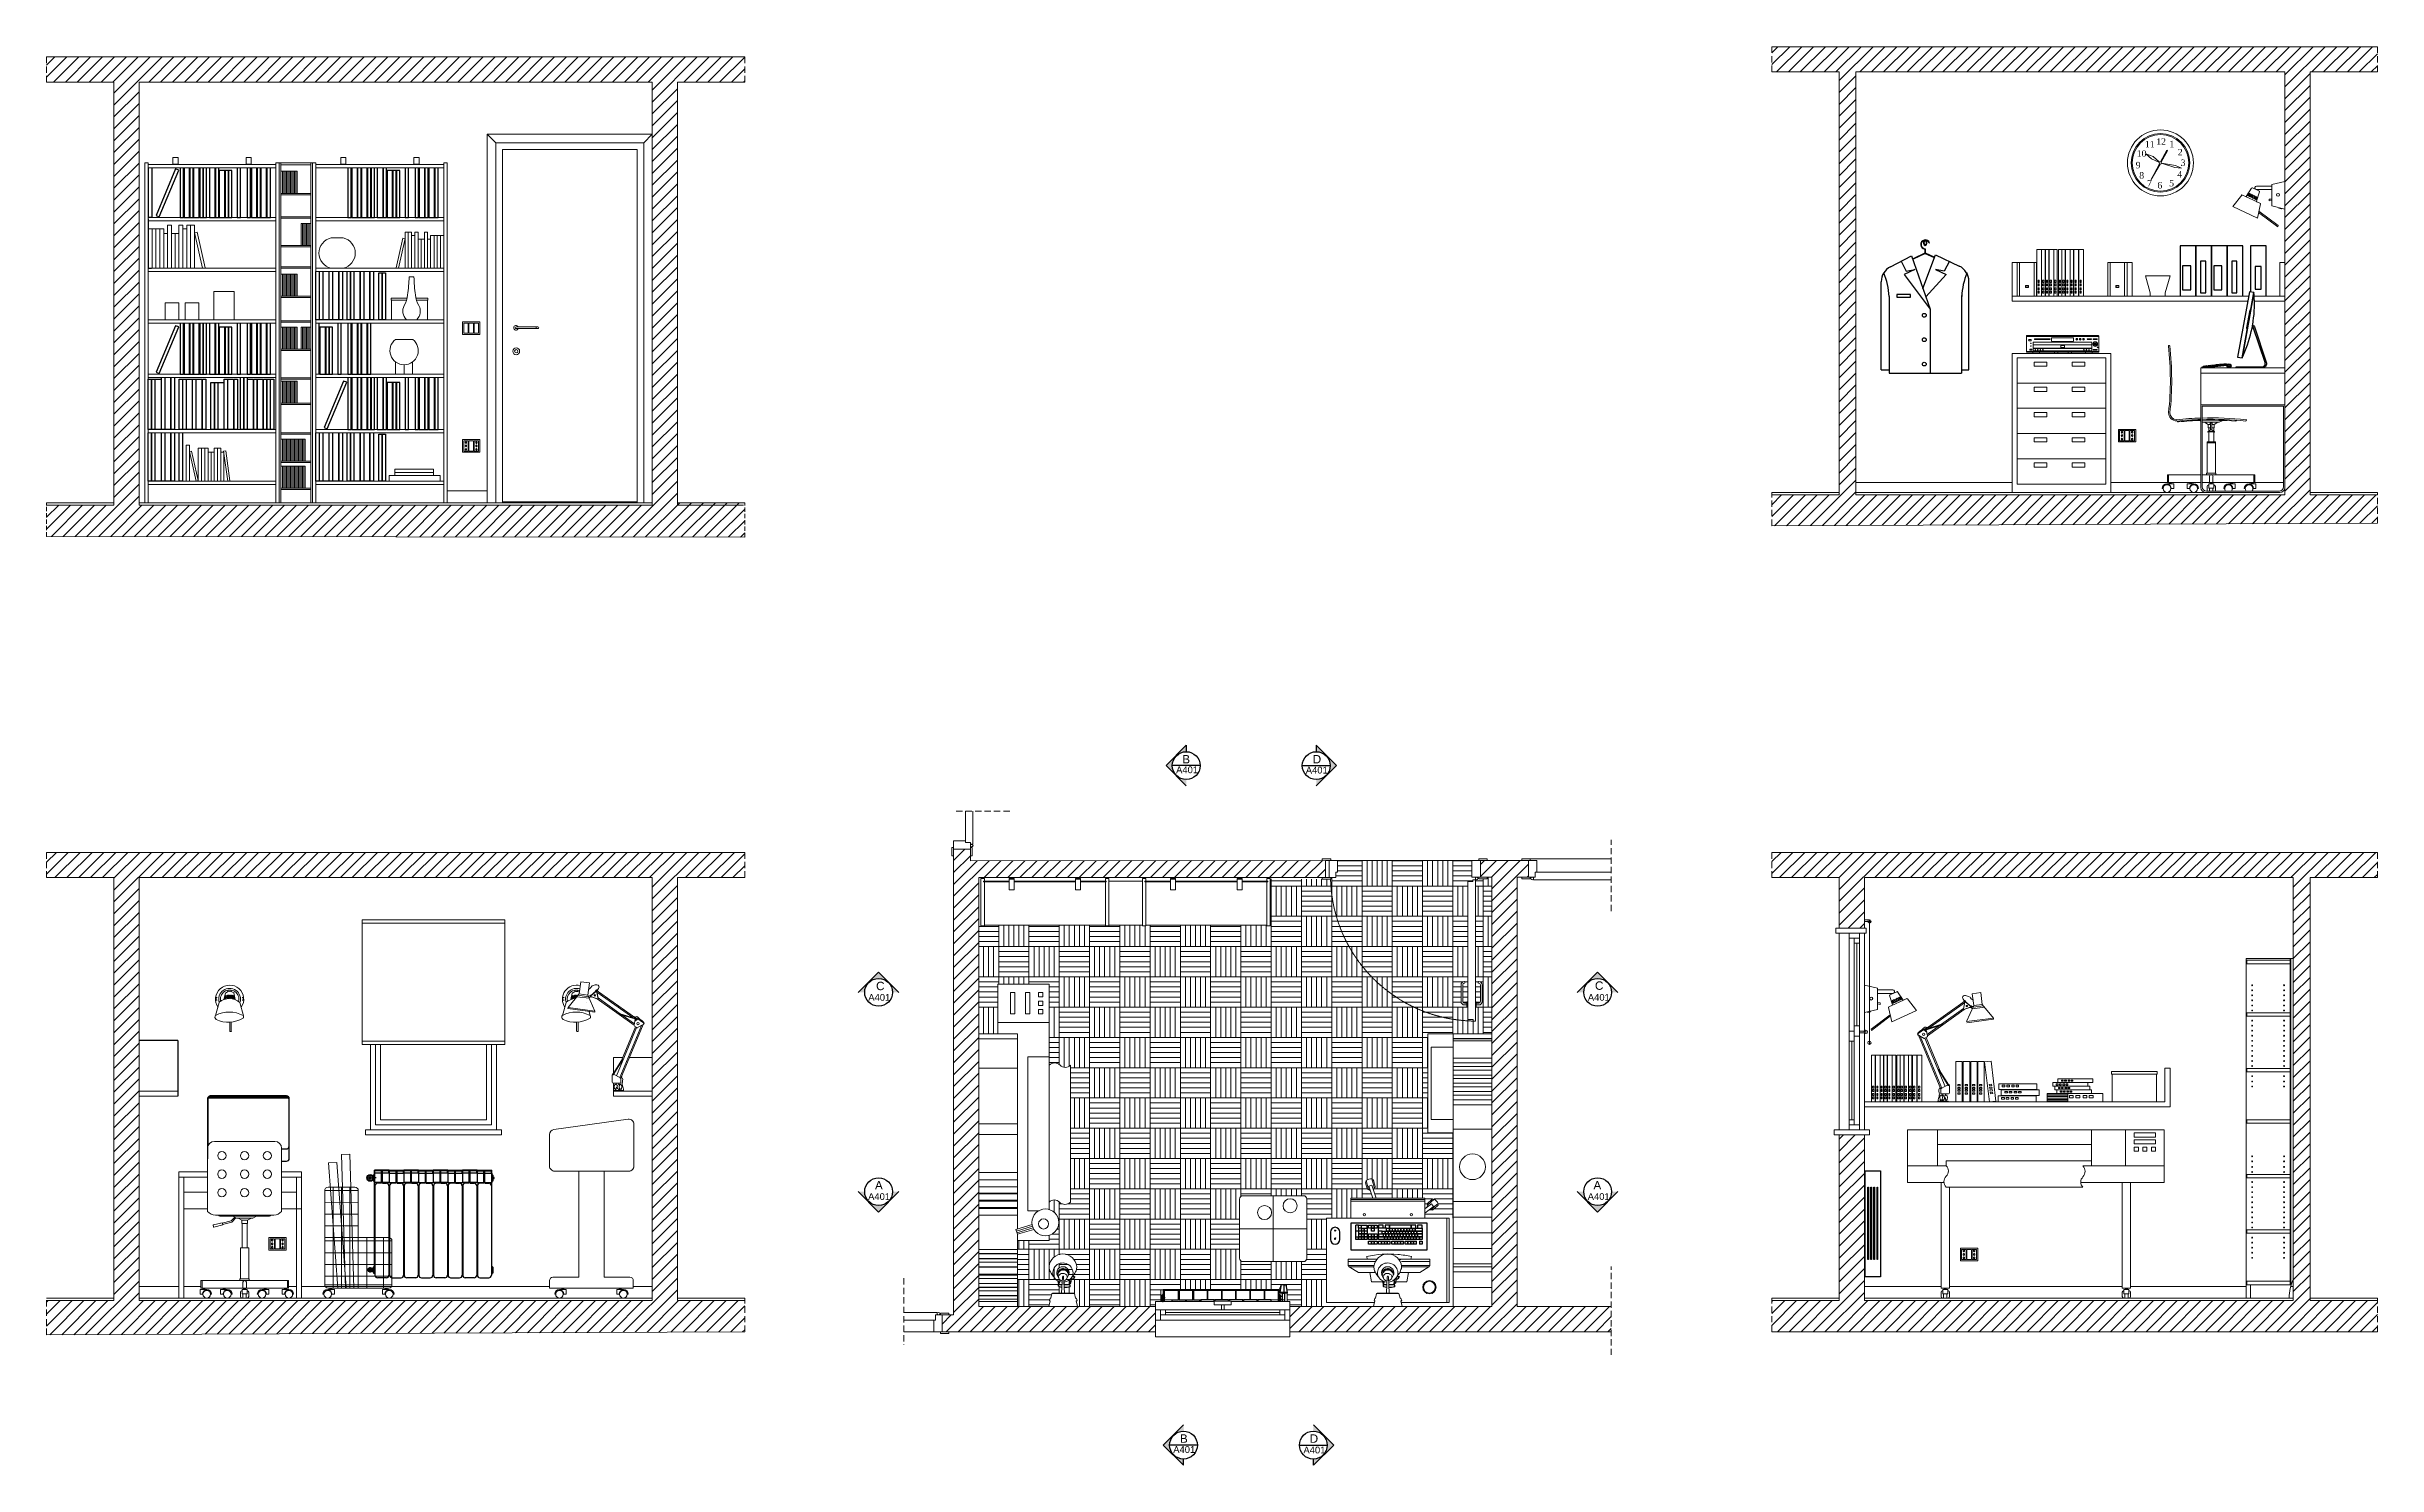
# Model space of a CAD drawing. Header units: millimetres. Extents: x 3592 to 4978, y 1078 to 1921.
import ezdxf

# ---------------------------------------------------------------- set-up
doc = ezdxf.new("R2010")
doc.units = ezdxf.units.MM
doc.header["$MEASUREMENT"] = 0
doc.linetypes.add('CONTINUA', pattern=[0])
doc.linetypes.add('HIDDEN', pattern=[0.375, 0.25, -0.125])
doc.layers.get('0').update_dxf_attribs({"plot": 0})
for name, color, linetype, lineweight in [('A-FURN', 8, 'Continuous', 18), ('ACCESSORI - furniture', 175, 'Continuous', 9), ('ARREDI_attrezzature_furniture', 254, 'Continuous', 9)]:
    doc.layers.add(name, color=color, linetype=linetype, lineweight=lineweight)
for name, color, linetype in [('FURN', 7, 'Continuous'), ('G-ANNO-TEXT', 3, 'Continuous'), ('mac_dwg', 7, 'Continuous'), ('QUOTE', 6, 'Continuous'), ('Retini', 9, 'Continuous'), ('SEZIONI _medie', 2, 'Continuous'), ('Termosifone', 175, 'Continuous'), ('VESTITI', 185, 'Continuous')]:
    doc.layers.add(name, color=color, linetype=linetype)
doc.styles.add('ARIAL', font='arial.ttf')
doc.styles.add('STYLE5', font='dutchi.ttf')
pattern_1 = [(45, (-15, 4e-05), (-3.535534, 3.535534), [])]

msp = doc.modelspace()

# ---------------------------------------------------------------- texts
at = {"layer": 'ACCESSORI - furniture', "color": 6, "style": 'STYLE5'}
for s, p in [('10', (4834.6, 1855.6)), ('11', (4839.5, 1861.1)), ('12', (4846.2, 1862.7)), ('1', (4854, 1861.2)), ('2', (4859, 1856.4)), ('9', (4834, 1848.7)), ('8', (4836.1, 1842.6)), ('4', (4858.7, 1843.2)), ('3', (4860.7, 1850.1)), ('7', (4840.8, 1838)), ('6', (4846.9, 1836.7)), ('5', (4853.9, 1838))]:
    msp.add_text(s, height=3.83, dxfattribs=at).set_placement(p)
at = {"layer": 'G-ANNO-TEXT', "char_height": 5, "style": 'ARIAL'}
for s, width, insert, attachment_point, rotation in [('B', 8045.209, (4271.8, 1494.9), 9, 360), ('D', 8045.209, (4344.7, 1494.9), 7, 0), ('A', 4761.467, (4089.1, 1246.6), 3, 0), ('A', 4761.467, (4511.6, 1246.6), 1, 360), ('B', 8045.209, (4270.4, 1096), 3, 0), ('D', 8045.209, (4342.9, 1096), 1, 360)]:
    msp.add_mtext_dynamic_manual_height_columns(s, width=width, gutter_width=317.5, heights=[0], dxfattribs=dict(at, insert=insert, attachment_point=attachment_point, rotation=rotation))
at = {"layer": 'G-ANNO-TEXT', "attachment_point": 1, "style": 'ARIAL'}
for s, width, insert, char_height in [('A401', 1180.192, (4263.5, 1493.1), 4), ('A401', 1180.192, (4340.6, 1492.9), 4), ('C', 158.025, (4085.1, 1365.1), 5), ('C', 141.829, (4512.5, 1365.3), 5), ('A401', 1180.192, (4080.5, 1357.8), 4), ('A401', 1180.192, (4508.3, 1357.8), 4), ('A401', 1180.192, (4080.4, 1239.4), 4), ('A401', 1180.192, (4508.2, 1239.4), 4), ('A401', 1180.192, (4261.8, 1089), 4), ('A401', 1180.192, (4339.2, 1088.7), 4)]:
    msp.add_mtext_dynamic_manual_height_columns(s, width=width, gutter_width=63.5, heights=[0], dxfattribs=dict(at, insert=insert, char_height=char_height))

# ---------------------------------------------------------------- hatches: boundary and pattern name
at = {"layer": 'A-FURN'}
h = msp.add_hatch(dxfattribs=at)
h.set_pattern_fill('ANSI31', color=4, scale=39.999999)
h.set_pattern_definition(pattern_1)
h.paths.add_polyline_path([(4007, 1914.9), (3592, 1914.9), (3592, 1899.9), (3632, 1899.9), (3632, 1649.9), (3647, 1649.9), (3647, 1899.9), (3952, 1899.9), (3952, 1649.9), (3967, 1649.9), (3967, 1899.9), (4007, 1899.9)])
at = {"layer": 'A-FURN', "ltscale": 100}
h = msp.add_hatch(dxfattribs=at)
h.set_pattern_fill('ANSI31', color=4, scale=39.999999)
h.set_pattern_definition(pattern_1)
h.paths.add_polyline_path([(4977.7, 1921), (4617.7, 1921), (4617.7, 1906), (4657.7, 1906), (4657.7, 1654.5), (4617.7, 1654.5), (4617.7, 1636.2), (4977.7, 1637.7), (4977.7, 1654.5), (4937.7, 1654.5), (4937.7, 1906), (4977.7, 1906)])
h.paths.add_polyline_path([(4922.7, 1906), (4922.7, 1654.5), (4667.7, 1654.5), (4667.7, 1906)], flags=16)
h.paths.add_polyline_path([(4798.3, 1858), (4818.4, 1858), (4818.4, 1662), (4852.9, 1662), (4852.9, 1666.5), (4872.7, 1666.5), (4872.7, 1698.4), (4872.1, 1698.8, 0.015995), (4859.3, 1697.9, -0.368724), (4858.6, 1698.5, -0.420356), (4853.5, 1703.5, 0.056727), (4853.4, 1743.3), (4854.2, 1743.3, -0.056427), (4854.3, 1703.3, 0.414214), (4858.3, 1699.3, -0.018898), (4873.5, 1700.2), (4873.5, 1707.2), (4921.9, 1707.2), (4921.9, 1659.3, -0.414214), (4919.4, 1656.8), (4876, 1656.8, -0.414214), (4873.5, 1659.3), (4873.5, 1662), (4872.7, 1662), (4872.7, 1659, 0.414214), (4875.7, 1656), (4778.4, 1656), (4778.4, 1858)], flags=0)
h.paths.add_polyline_path([(4779.5, 1656), (4779.5, 1856.9), (4797.3, 1856.9), (4797.3, 1656), (4798.3, 1656), (4798.3, 1858), (4798.4, 1857.9), (4798.5, 1858), (4798.5, 1656), (4799.5, 1656), (4799.5, 1856.9), (4817.3, 1856.9), (4817.3, 1656), (4817.2, 1656), (4799.6, 1656), (4799.5, 1656), (4798.5, 1656), (4797.3, 1656), (4797.2, 1656), (4779.6, 1656)], flags=0)
at = {"layer": 'A-FURN'}
h = msp.add_hatch(dxfattribs=at)
h.set_pattern_fill('ANSI31', color=4, scale=39.999999)
h.set_pattern_definition(pattern_1)
h.paths.add_polyline_path([(4007, 1649.9), (3952, 1649.9), (3952, 1648.4), (3647, 1648.4), (3647, 1649.9), (3632, 1649.9), (3632, 1648.4), (3592, 1648.4), (3592, 1629.9), (4007, 1629.5)])
h = msp.add_hatch(dxfattribs=at)
h.set_pattern_fill('ANSI31', color=4, scale=39.999999)
h.set_pattern_definition(pattern_1)
h.paths.add_polyline_path([(4007, 1442), (3592, 1442), (3592, 1427), (3632, 1427), (3632, 1175.5), (3592, 1175.5), (3592, 1155.2), (4007, 1157), (4007, 1175.5), (3967, 1175.5), (3967, 1427), (4007, 1427)])
h.paths.add_polyline_path([(3647, 1427), (3952, 1427), (3952, 1175.5), (3647, 1175.5)], flags=16)
h.paths.add_polyline_path([(3707.7, 1350), (3709, 1344.8, -0.347612), (3708.8, 1343.6, -0.112637), (3701.8, 1341.1), (3701.8, 1336.1, -1), (3700.9, 1335.8), (3700.9, 1341.1, -0.125991), (3692.8, 1342.7, -0.450308), (3692.4, 1345.1), (3693.8, 1350, -1.902296)], flags=0)
h.paths.add_polyline_path([(3706.9, 1352.8, 0.36805), (3694.6, 1352.8, -1.364346)], flags=0)
h.paths.add_polyline_path([(3703.1, 1356.9), (3703.3, 1355.2, -0.009993), (3703.7, 1355.1), (3703.5, 1356.8, 0.009993)], flags=0)
h.paths.add_polyline_path([(3697.7, 1355, -0.00577), (3697.9, 1355.1), (3698.2, 1356.8, 0.00577), (3698, 1356.7)], flags=0)
h.paths.add_polyline_path([(3701.5, 1360.2, -0.097402), (3701.7, 1359.2, 0.114995), (3699.7, 1359.1, -0.102654), (3699.8, 1360.2, -0.076414)], flags=0)
h.paths.add_polyline_path([(3698.3, 1355.2, -0.008008), (3698.6, 1355.3), (3698.8, 1357, 0.008008), (3698.5, 1356.9)], flags=0)
h.paths.add_polyline_path([(3699.3, 1357, -0.009711), (3699.6, 1357.1), (3699.5, 1355.4, 0.009711), (3699.1, 1355.4)], flags=0)
h.paths.add_polyline_path([(3700, 1357.1, -0.009705), (3700.4, 1357.2), (3700.4, 1355.5, 0.009855), (3700, 1355.5)], flags=0)
h.paths.add_polyline_path([(3700.8, 1357.2, -0.013951), (3701.3, 1357.1), (3701.3, 1355.5, 0.013951), (3700.8, 1355.5)], flags=0)
h.paths.add_polyline_path([(3701.7, 1357.1, -0.00902), (3702, 1357.1), (3702.1, 1355.4, 0.00887), (3701.8, 1355.5)], flags=0)
h.paths.add_polyline_path([(3702.4, 1357, -0.011737), (3702.8, 1356.9), (3703, 1355.3, 0.011737), (3702.6, 1355.3)], flags=0)
h.paths.add_polyline_path([(3759.1, 1182.1, 0.414214), (3756.2, 1179.3), (3756.5, 1179.3, -0.414214), (3759.1, 1181.8)], flags=0)
h.paths.add_polyline_path([(3791.7, 1179.3), (3791.7, 1182.1), (3793.3, 1182.1, -0.414214), (3793.2, 1182.2), (3793.2, 1182.4), (3793.2, 1183), (3761.5, 1182.7, -0.415076), (3761.6, 1182.6), (3761.6, 1182.9, 0.985386), (3761.4, 1182.9), (3760.5, 1182.7, 0.998529), (3760.5, 1182.5, 0.414214), (3760.4, 1182.4, 1.129142), (3760.4, 1182.1), (3760.4, 1182.4), (3760.4, 1182.9), (3759.4, 1182.9, -0.415076), (3757.3, 1184.9), (3757.3, 1240.9, -0.413352), (3759.3, 1242.9), (3760.7, 1242.9), (3759.6, 1257.4), (3764.6, 1257.7), (3765.7, 1242.9), (3767.9, 1243), (3767.4, 1262.3), (3772.3, 1262.5), (3772.9, 1243), (3775.3, 1243, -0.415076), (3777.3, 1241), (3777.3, 1213), (3787, 1213), (3787, 1246.4), (3786.5, 1246.4), (3786.5, 1246.8), (3786.3, 1246.8), (3786.3, 1247.8, -0.833375), (3782.3, 1248.5, -0.833375), (3786.3, 1249.2), (3786.3, 1250.2), (3786.5, 1250.6), (3787, 1250.6), (3787, 1251.3), (3787, 1253.1), (3795.7, 1253.1), (3804.4, 1253.1), (3813.1, 1253.1), (3821.8, 1253.1), (3830.5, 1253.1), (3839.2, 1253.1), (3847.9, 1253.1), (3856.6, 1253.1), (3856.6, 1250.6), (3857.1, 1250.6), (3857.1, 1250.2), (3857.4, 1250.2), (3857.4, 1249.2), (3857.6, 1249.2), (3857.6, 1247.8), (3857.4, 1246.8), (3857.1, 1246.8), (3857.1, 1246.4), (3856.6, 1246.4), (3856.6, 1195.9), (3857.1, 1195.9), (3857.1, 1195.5), (3857.4, 1195.5), (3857.4, 1192.1), (3857.1, 1191.6), (3856.4, 1191.6), (3856.4, 1190.6, -0.414214), (3854.9, 1189.1), (3849.6, 1189.1, -0.414214), (3848.1, 1190.6), (3848.1, 1191.6), (3847.7, 1191.6), (3847.7, 1190.6, -0.414214), (3846.2, 1189.1), (3840.9, 1189.1, -0.414214), (3839.4, 1190.6), (3839.4, 1191.6), (3839, 1191.6), (3839, 1190.6, -0.414214), (3837.5, 1189.1), (3832.2, 1189.1, -0.414214), (3830.7, 1190.6), (3830.7, 1191.6), (3830.3, 1191.6), (3830.3, 1190.6, -0.414214), (3828.8, 1189.1), (3823.5, 1189.1, -0.414214), (3822, 1190.6), (3822, 1191.6), (3821.6, 1191.6), (3821.6, 1190.6, -0.414214), (3820.1, 1189.1), (3814.8, 1189.1, -0.414214), (3813.3, 1190.6), (3813.3, 1191.6), (3812.9, 1191.6), (3812.9, 1190.6, -0.414214), (3811.4, 1189.1), (3806.1, 1189.1, -0.414214), (3804.6, 1190.6), (3804.6, 1191.6), (3804.2, 1191.6), (3804.2, 1190.6, -0.414214), (3802.7, 1189.1), (3797.3, 1189.1), (3797.3, 1185, -0.413352), (3795.4, 1183), (3794.4, 1183), (3794.4, 1182.6), (3794.4, 1182.1), (3795.7, 1181.8, -0.414214), (3798.3, 1179.3), (3798.6, 1179.3, 0.414214), (3795.7, 1182.1, 0.451285), (3793.2, 1179.3)], flags=0)
h.paths.add_polyline_path([(3937.8, 1283.4), (3893.6, 1277.2, 0.373484), (3891, 1274.2), (3891, 1255.5, 0.414679), (3894, 1252.5), (3938.2, 1252.5, 0.414214), (3941.2, 1255.5), (3941.2, 1280.4, 0.455728)], flags=0)
h.paths.add_polyline_path([(3930.9, 1179.3), (3930.9, 1182.1), (3932.5, 1182.1, -0.414214), (3932.4, 1182.2), (3932.4, 1182.4), (3932.4, 1183), (3915.9, 1183), (3899.4, 1183), (3899.4, 1182.6), (3899.4, 1182.1), (3900.9, 1182.1), (3900.9, 1179.3), (3899.2, 1179.3, -0.414214), (3896.9, 1177), (3934.9, 1177, -0.414214), (3932.6, 1179.3)], flags=0)
h.paths.add_polyline_path([(3689.3, 1297.2), (3734.7, 1297.2, -0.414214), (3736.2, 1295.6), (3736.2, 1260, -0.414214), (3734.7, 1258.4), (3731.7, 1258.4), (3731.7, 1252), (3743.5, 1252), (3743.5, 1177), (3740.5, 1177), (3740.5, 1229), (3740.5, 1230), (3731.7, 1230), (3731.7, 1229.4), (3731.7, 1228.6, -0.21186), (3727.1, 1226.4), (3725.2, 1226.4, -0.372964), (3724.5, 1225.8), (3716.7, 1225.8), (3714.6, 1224.6), (3713.7, 1224.6), (3711.5, 1223.3), (3711.5, 1221.3), (3711.2, 1221.3), (3711.2, 1207), (3712.2, 1207), (3712.2, 1188.5), (3712.5, 1188.5), (3712.5, 1187.5), (3735.7, 1187.5), (3735.7, 1183), (3734.7, 1183), (3734.7, 1182.6), (3734.7, 1182.1), (3736, 1181.8, -0.414214), (3738.5, 1179.3), (3738.8, 1179.3, 0.414214), (3736, 1182.1, 0.451285), (3733.4, 1179.3), (3732, 1179.3), (3732, 1182.1), (3733.6, 1182.1, -0.414214), (3733.5, 1182.2), (3733.5, 1182.4), (3733.5, 1183), (3722.5, 1183), (3722.5, 1182.6), (3722.5, 1182.1), (3724.1, 1182.1), (3724.1, 1179.3), (3722.3, 1179.3, -1), (3717.8, 1179.3), (3717.2, 1179.3, -0.414214), (3720.1, 1182.1), (3721.4, 1182.1, -0.414214), (3721.3, 1182.2), (3721.3, 1182.4), (3721.3, 1183), (3710.3, 1183), (3710.3, 1182.6), (3710.3, 1182.1), (3711.2, 1182.1), (3711.2, 1181.5, -0.414214), (3712.2, 1180.5), (3712.2, 1178, -0.414214), (3711.2, 1177), (3710.7, 1177), (3710.7, 1179.5), (3708.7, 1179.5), (3708.7, 1177), (3708.2, 1177, -0.414214), (3707.2, 1178), (3707.2, 1180.5, -0.414214), (3708.2, 1181.5), (3708.2, 1182.1), (3709.2, 1182.1, -0.414214), (3709.1, 1182.2), (3709.1, 1182.4), (3709.1, 1183), (3698.2, 1183), (3698.2, 1182.6), (3698.2, 1182.1), (3699.4, 1181.8, -0.414214), (3702, 1179.3), (3702.3, 1179.3, 0.414214), (3699.4, 1182.1, 0.451285), (3696.9, 1179.3), (3695.4, 1179.3), (3695.4, 1182.1), (3697.1, 1182.1, -0.414214), (3697, 1182.2), (3697, 1182.4), (3697, 1183), (3686, 1183), (3686, 1182.6), (3686, 1182.1), (3687.2, 1181.8, -0.414214), (3689.8, 1179.3), (3690.1, 1179.3, 0.414214), (3687.2, 1182.1, 0.451285), (3684.7, 1179.3), (3683.2, 1179.3), (3683.2, 1182.1), (3684.9, 1182.1, -0.414214), (3684.8, 1182.2), (3684.8, 1182.4), (3684.8, 1183), (3683.7, 1183), (3683.7, 1187.5), (3706.9, 1187.5), (3706.9, 1188.5), (3707.2, 1207), (3708.2, 1207), (3708.2, 1221.3), (3708, 1221.3), (3708, 1223.3), (3705.8, 1224.6), (3704.9, 1224.6), (3704.5, 1224.8), (3702.2, 1222.2), (3696.6, 1220.8), (3696.7, 1220.5), (3691.3, 1219.1), (3691, 1220.5), (3696.4, 1221.8), (3701.8, 1222.9), (3703.8, 1225.2), (3702.7, 1225.8), (3694.9, 1225.8, -0.372964), (3694.2, 1226.4), (3692.4, 1226.4, -0.21186), (3687.7, 1228.6), (3687.7, 1229.4), (3687.7, 1230), (3673.5, 1230), (3673.5, 1177), (3670.5, 1177), (3670.5, 1252), (3687.7, 1252), (3687.7, 1266.2), (3687.7, 1295.6, -0.41424)], flags=0)
h.paths.add_polyline_path([(3689.7, 1296.9), (3734.3, 1296.9, -0.267396), (3735.8, 1296), (3688.2, 1296, -0.267396)], flags=0)
h.paths.add_polyline_path([(3779.5, 1402), (3864.5, 1402), (3864.5, 1327.8), (3859.5, 1327.8), (3859.5, 1277), (3862.5, 1277), (3862.5, 1274), (3781.5, 1274), (3781.5, 1277), (3784.5, 1277), (3784.5, 1327.8), (3779.5, 1327.8)], flags=0)
h.paths.add_polyline_path([(3712.2, 1296.4, -1), (3711.8, 1296.4, -1)], flags=0)
h.paths.add_polyline_path([(3698.7, 1261.7, -1), (3693.7, 1261.7, -1)], flags=0)
h.paths.add_polyline_path([(3712.2, 1261.7, -1), (3707.2, 1261.7, -1)], flags=0)
h.paths.add_polyline_path([(3698.4, 1252), (3707.6, 1252, -0.56416), (3711.9, 1252), (3721.1, 1252, -0.759453), (3725.7, 1250.7, -1), (3720.7, 1250.7, -0.136717), (3721.1, 1252), (3711.9, 1252, -0.136717), (3712.2, 1250.7, -1), (3707.2, 1250.7, -0.136717), (3707.6, 1252), (3698.4, 1252, -0.136717), (3698.7, 1250.7, -1), (3693.7, 1250.7, -0.759453)], flags=0)
h.paths.add_polyline_path([(3725.7, 1261.7, -1), (3720.7, 1261.7, -1)], flags=0)
h.paths.add_polyline_path([(3698.7, 1239.7, -1), (3693.7, 1239.7, -1)], flags=0)
h.paths.add_polyline_path([(3712.2, 1239.7, -1), (3707.2, 1239.7, -1)], flags=0)
h.paths.add_polyline_path([(3725.7, 1239.7, -1), (3720.7, 1239.7, -1)], flags=0)
h = msp.add_hatch(dxfattribs=at)
h.set_pattern_fill('ANSI31', color=4, scale=40)
h.paths.add_polyline_path([(4146.2, 1427), (4352.4, 1427), (4352.4, 1437.2), (4141.2, 1437), (4141.2, 1443.9), (4131.2, 1443.9), (4131.2, 1167), (4124.4, 1167), (4124.4, 1157), (4131.2, 1157), (4251.2, 1157), (4251.2, 1172), (4146.2, 1172)])
h = msp.add_hatch(dxfattribs=at)
h.set_pattern_fill('ANSI31', color=4, scale=39.999999)
h.set_pattern_definition(pattern_1)
h.paths.add_polyline_path([(4977.7, 1442), (4617.7, 1442), (4617.7, 1427), (4657.7, 1427), (4657.7, 1397), (4672.7, 1397), (4672.7, 1427), (4927.7, 1427), (4927.7, 1175.5), (4672.7, 1175.5), (4672.7, 1274), (4657.7, 1274), (4657.7, 1175.5), (4617.7, 1175.5), (4617.7, 1157), (4977.7, 1157), (4977.7, 1175.5), (4937.7, 1175.5), (4937.7, 1427), (4977.7, 1427)])
h = msp.add_hatch(dxfattribs=at)
h.set_pattern_fill('ANSI31', color=4, scale=40)
h.set_pattern_definition([(45, (4458.651, 1392.425), (-3.53553, 3.53553), [])])
h.paths.add_polyline_path([(4466.2, 1427.2), (4473, 1427.2), (4473, 1437.2), (4444.4, 1437.2), (4444.4, 1427.2), (4451.2, 1427.2), (4451.2, 1172), (4331.2, 1172), (4331.2, 1157), (4522.2, 1157), (4522.2, 1172), (4466.2, 1172)])
h = msp.add_hatch(dxfattribs=at)
h.set_pattern_fill('AR-PARQ1', color=252, scale=1.5)
h.paths.add_polyline_path([(4436.9, 1424.7), (4439.9, 1424.7), (4439.9, 1425.7), (4441.4, 1425.7), (4441.4, 1427.2), (4439.4, 1427.2), (4439.4, 1437.2), (4359.4, 1437.2), (4359.4, 1430.2), (4358.4, 1430.2), (4358.4, 1427), (4355.4, 1427), (4355.4, 1426, 0.400304), (4440.1, 1341.7), (4440.1, 1342.7), (4436.9, 1342.7), (4436.9, 1350.4), (4436.4, 1350.4), (4436.4, 1351.3), (4434.9, 1351.3, -0.414214), (4432.9, 1353.3), (4432.9, 1363.3, -0.397346), (4434.8, 1365.3, -1.090691), (4434.8, 1364.3, 0.397346), (4433.9, 1363.3), (4433.9, 1353.3, 0.414214), (4434.9, 1352.3), (4436.4, 1352.3), (4436.4, 1353.2), (4436.9, 1353.2)])
h = msp.add_hatch(dxfattribs=at)
h.set_pattern_fill('AR-PARQ1', color=252, scale=1.5)
h.paths.add_polyline_path([(4451.2, 1427.2), (4448.4, 1427.2), (4448.4, 1426.2), (4442.9, 1426.2, -0.843039), (4441.5, 1426.5), (4441.4, 1425.7), (4441.4, 1353.2), (4441.9, 1353.2), (4441.9, 1352.3), (4443.4, 1352.3, 0.414214), (4444.4, 1353.3), (4444.4, 1363.3, 0.397346), (4443.4, 1364.3, -1.090691), (4443.5, 1365.3, -0.397346), (4445.4, 1363.3), (4445.4, 1353.3, -0.414214), (4443.4, 1351.3), (4441.9, 1351.3), (4441.9, 1350.4), (4441.4, 1341.7), (4440.1, 1341.7, -0.400304), (4355.4, 1426), (4350.4, 1426), (4319.5, 1426.2), (4319.5, 1398.4), (4317.5, 1398.4), (4245.5, 1398.8), (4245.5, 1398.4), (4243.5, 1398.4), (4223.5, 1398.8), (4223.5, 1398.4), (4221.5, 1398.4), (4149.5, 1398.8), (4149.5, 1398.4), (4147.5, 1398.4), (4146.2, 1398.4), (4146.2, 1334.2), (4157.5, 1334.2), (4157.5, 1363.7), (4188, 1363.7), (4188, 1315.5, -0.414214), (4194.6, 1315.4, 0.414214), (4200.7, 1315.5), (4200.7, 1234.1, -0.414214), (4194, 1234.2, 0.414214), (4188, 1234.1), (4188, 1229.7, -0.336732), (4193.8, 1222, -0.336732), (4188, 1214.3), (4188, 1211.2), (4169.2, 1211.2), (4169.2, 1172), (4187.8, 1172), (4188.6, 1175.3), (4188.2, 1175.4), (4188.6, 1176.9), (4189, 1176.9), (4189.7, 1179.9), (4195.4, 1179.9), (4195.6, 1183.5, -0.033417), (4193.6, 1183.8), (4193.8, 1185.8), (4193.3, 1185.8), (4193.1, 1187.3, -0.150667), (4190.6, 1190), (4189.5, 1191.3), (4188.6, 1193), (4188.2, 1194.3), (4188, 1195.7, -0.911026), (4204.4, 1195.7), (4204.3, 1194.3), (4203.9, 1193), (4203.2, 1191.8), (4202.6, 1190.9), (4202, 1190.1, 1.307693), (4190.3, 1190.5, 0.288339), (4195.8, 1186.5), (4195.8, 1187.2, -0.238426), (4193.9, 1188.5), (4192.6, 1191, -1.392444), (4199.7, 1190.6), (4199.6, 1190.8), (4198.4, 1188.5, -0.213593), (4196.7, 1187.3), (4196.9, 1185), (4200.2, 1185), (4200.5, 1186, 0.414214), (4200.7, 1185.8), (4200.4, 1185.8), (4200.5, 1183.8, -0.059055), (4197, 1183.4), (4197.2, 1179.9), (4203, 1179.9), (4203.7, 1176.9), (4204.2, 1176.9), (4204.6, 1175.4), (4204.1, 1175.3), (4204.9, 1172), (4251.2, 1172), (4251.2, 1175), (4254.4, 1175), (4254.4, 1182), (4255.9, 1182), (4324.8, 1182), (4325.9, 1185), (4329, 1185), (4329.5, 1180), (4329.5, 1180), (4329.5, 1175), (4331.2, 1175), (4331.2, 1172), (4352.9, 1172), (4352.9, 1174.5), (4352.9, 1224.5), (4367.4, 1224.5), (4367.4, 1236.5), (4380.4, 1236.5), (4378.8, 1241.1, -0.169067), (4377.9, 1241.6, -0.434976), (4377, 1242.1), (4376.1, 1245.6, -0.432), (4376.1, 1246.6, -0.21932), (4380.4, 1247.4, -0.288131), (4380.9, 1246.9), (4381.9, 1243.4, -0.434976), (4381.3, 1242.5, -0.169835), (4380.8, 1241.6), (4382.5, 1236.5), (4411.4, 1236.5), (4411.4, 1230), (4412.8, 1231.1, -0.169835), (4412.9, 1232.2, -0.434976), (4412.9, 1233.2), (4415.6, 1235.6, -0.432), (4416.5, 1236.1, -0.21932), (4419.1, 1232.6, -0.288131), (4418.9, 1231.9), (4416.2, 1229.5, -0.434976), (4415.2, 1229.6, -0.168134), (4414.2, 1229.6), (4411.4, 1227.5), (4411.4, 1224.5), (4428.2, 1224.5), (4428.2, 1275.2), (4413.2, 1275.2), (4413.2, 1334.2), (4451.2, 1334.2)])
h.paths.add_polyline_path([(4301.2, 1237.9), (4341.2, 1237.9), (4341.2, 1198.7), (4301.2, 1198.7)], flags=16)
at = {"layer": 'ACCESSORI - furniture'}
h = msp.add_hatch(dxfattribs=at)
h.set_pattern_fill('ANSI31', color=6, scale=6.7392, angle=315, style=0)
h.set_pattern_definition([(0, (-4598.8904, -2489.7643), (2e-16, 0.842399984), [])])
h.paths.add_polyline_path([(4793.6, 1293.7), (4793.6, 1298.7), (4781.3, 1298.7), (4781.3, 1293.7)])
at = {"layer": 'G-ANNO-TEXT'}
h = msp.add_hatch(dxfattribs=at)
h.set_pattern_fill('ANGLE', color=256, scale=0.01375)
h.set_pattern_definition([(360, (4233.69356, 1386.76419), (4e-11, 0.09604375), [0.06985, -0.02619375]), (90, (4233.69356, 1386.76419), (-0.09604375, 4e-11), [0.06985, -0.02619375])])
h.paths.add_polyline_path([(4269.5, 1481.6), (4269.5, 1485.4, -0.414214), (4261.3, 1493.6, -0.414214), (4269.5, 1501.9), (4269.5, 1505.7), (4257.5, 1493.6)])
h = msp.add_hatch(dxfattribs=at)
h.set_pattern_fill('ANGLE', color=256, scale=0.01375)
h.set_pattern_definition([(360, (4313.46743, 1386.76419), (4e-11, 0.09604375), [0.06985, -0.02619375]), (90, (4313.46743, 1386.76419), (-0.09604375, 4e-11), [0.06985, -0.02619375])])
h.paths.add_polyline_path([(4346.8, 1481.6), (4346.8, 1485.4, 0.414214), (4355, 1493.6, 0.414214), (4346.8, 1501.9), (4346.8, 1505.7), (4358.8, 1493.6)])
h = msp.add_hatch(dxfattribs=at)
h.set_pattern_fill('ANGLE', color=256, scale=0.01375)
h.set_pattern_definition([(360, (4042.87611, 1274.42504), (4e-11, 0.09604375), [0.06985, -0.02619375]), (90, (4042.87611, 1274.42504), (-0.09604375, 4e-11), [0.06985, -0.02619375])])
h.paths.add_polyline_path([(4078.3, 1358.8), (4074.5, 1358.8), (4086.6, 1370.8), (4098.7, 1358.8), (4094.8, 1358.8, 1)])
h = msp.add_hatch(dxfattribs=at)
h.set_pattern_fill('ANGLE', color=256, scale=0.01375)
h.set_pattern_definition([(360, (4446.237815, 1274.42504), (4e-11, 0.09604375), [0.06985, -0.02619375]), (90, (4446.237815, 1274.42504), (-0.09604375, 4e-11), [0.06985, -0.02619375])])
h.paths.add_polyline_path([(4522.3, 1358.8), (4526.2, 1358.8), (4514.1, 1370.8), (4502, 1358.8), (4505.8, 1358.8, -1)])
h = msp.add_hatch(dxfattribs=at)
h.set_pattern_fill('ANGLE', color=256, scale=0.01375)
h.set_pattern_definition([(360, (4042.87611, 1131.723435), (4e-11, 0.09604375), [0.06985, -0.02619375]), (90, (4042.87611, 1131.723435), (-0.09604375, 4e-11), [0.06985, -0.02619375])])
h.paths.add_polyline_path([(4078.3, 1240.3), (4074.5, 1240.3), (4086.6, 1228.2), (4098.7, 1240.3), (4094.8, 1240.3, -1)])
h = msp.add_hatch(dxfattribs=at)
h.set_pattern_fill('ANGLE', color=256, scale=0.01375)
h.set_pattern_definition([(360, (4446.237815, 1131.72344), (4e-11, 0.09604375), [0.06985, -0.02619375]), (90, (4446.237815, 1131.72344), (-0.09604375, 4e-11), [0.06985, -0.02619375])])
h.paths.add_polyline_path([(4522.3, 1240.3), (4526.2, 1240.3), (4514.1, 1228.2), (4502, 1240.3), (4505.8, 1240.3, 1)])
h = msp.add_hatch(dxfattribs=at)
h.set_pattern_fill('ANGLE', color=256, scale=0.01375)
h.set_pattern_definition([(360, (4232.040545, 958.63481), (4e-11, 0.09604375), [0.06985, -0.02619375]), (90, (4232.040545, 958.63481), (-0.09604375, 4e-11), [0.06985, -0.02619375])])
h.paths.add_polyline_path([(4267.9, 1101.7), (4267.9, 1097.9, 0.414214), (4259.6, 1089.6, 0.414214), (4267.9, 1081.4), (4267.9, 1077.6), (4255.8, 1089.6)])
h = msp.add_hatch(dxfattribs=at)
h.set_pattern_fill('ANGLE', color=256, scale=0.01375)
h.set_pattern_definition([(360, (4311.81442, 958.63481), (4e-11, 0.09604375), [0.06985, -0.02619375]), (90, (4311.81442, 958.63481), (-0.09604375, 4e-11), [0.06985, -0.02619375])])
h.paths.add_polyline_path([(4345.1, 1101.7), (4345.1, 1097.9, -0.414214), (4353.4, 1089.6, -0.414214), (4345.1, 1081.4), (4345.1, 1077.6), (4357.2, 1089.6)])

# ---------------------------------------------------------------- linework, layer by layer
at = {"color": 3, "linetype": 'Continuous'}
for p, q in [((4367.6, 1205.6), (4367.6, 1221.8)), ((4367.6, 1221.8), (4412.6, 1221.8)), ((4412.6, 1221.8), (4412.6, 1205.6)), ((4412.6, 1205.6), (4367.6, 1205.6))]:
    msp.add_line(p, q, dxfattribs=at)
at = {"color": 6, "linetype": 'Continuous'}
for p, q in [((4372, 1220.4), (4370.3, 1220.4)), ((4370.3, 1213.5), (4370.3, 1220.4)), ((4372, 1220.4), (4373.7, 1220.4)), ((4372, 1218.6), (4372, 1220.4)), ((4373.7, 1218.6), (4373.7, 1220.4)), ((4373.7, 1220.4), (4377.1, 1220.4)), ((4377.1, 1218.6), (4377.1, 1220.4)), ((4377.9, 1220.4), (4379.6, 1220.4)), ((4377.9, 1218.6), (4377.9, 1220.4)), ((4379.6, 1220.4), (4379.6, 1218.6)), ((4379.6, 1218.6), (4379.6, 1220.4)), ((4379.6, 1220.4), (4381.3, 1220.4)), ((4381.3, 1218.6), (4381.3, 1220.4)), ((4381.3, 1220.4), (4383.1, 1220.4)), ((4381.3, 1220.4), (4381.3, 1218.6)), ((4383.1, 1220.4), (4383.1, 1218.6)), ((4383.8, 1220.4), (4383.8, 1218.6)), ((4386.5, 1220.4), (4383.8, 1220.4)), ((4386.5, 1218.6), (4386.5, 1220.4)), ((4390.3, 1220.4), (4387.7, 1220.4)), ((4387.7, 1220.4), (4387.7, 1218.6)), ((4390.3, 1220.4), (4390.3, 1218.6)), ((4390.3, 1218.6), (4390.3, 1220.4)), ((4403.3, 1220.4), (4390.3, 1220.4)), ((4403.3, 1218.6), (4403.3, 1220.4)), ((4403.3, 1220.4), (4403.3, 1218.6)), ((4406, 1220.4), (4403.3, 1220.4)), ((4406, 1218.6), (4406, 1220.4)), ((4407.1, 1220.4), (4407.1, 1218.6)), ((4409.8, 1220.4), (4407.1, 1220.4)), ((4409.8, 1218.6), (4409.8, 1220.4)), ((4372, 1216.9), (4370.3, 1216.9)), ((4370.3, 1211.8), (4370.3, 1213.5)), ((4370.3, 1213.5), (4372, 1213.5)), ((4372, 1211.8), (4370.3, 1211.8)), ((4373.7, 1218.6), (4372, 1218.6)), ((4373.7, 1218.6), (4372, 1218.6)), ((4372, 1218.6), (4372, 1216.9)), ((4373.7, 1216.9), (4372, 1216.9)), ((4373.7, 1216.9), (4372, 1216.9)), ((4372, 1216.9), (4372, 1215.2)), ((4372, 1215.2), (4373.7, 1215.2)), ((4372, 1215.2), (4372, 1213.5)), ((4373.7, 1215.2), (4372, 1215.2)), ((4372, 1213.5), (4372, 1211.8)), ((4372, 1211.8), (4372, 1213.5)), ((4372, 1213.5), (4373.7, 1213.5)), ((4373.7, 1213.5), (4372, 1213.5)), ((4373.7, 1211.8), (4372, 1211.8)), ((4373.7, 1216.9), (4373.7, 1218.6)), ((4373.7, 1218.6), (4373.7, 1216.9)), ((4373.7, 1218.6), (4375.4, 1218.6)), ((4375.4, 1216.9), (4373.7, 1216.9)), ((4375.4, 1216.9), (4373.7, 1216.9)), ((4373.7, 1216.9), (4373.7, 1215.2)), ((4373.7, 1215.2), (4373.7, 1213.5)), ((4373.7, 1213.5), (4373.7, 1215.2)), ((4373.7, 1215.2), (4375.4, 1215.2)), ((4375.4, 1215.2), (4373.7, 1215.2)), ((4373.7, 1211.8), (4373.7, 1213.5)), ((4373.7, 1213.5), (4373.7, 1211.8)), ((4373.7, 1213.5), (4375.4, 1213.5)), ((4375.4, 1213.5), (4373.7, 1213.5)), ((4375.4, 1211.8), (4373.7, 1211.8)), ((4375.4, 1218.6), (4375.4, 1216.9)), ((4375.4, 1216.9), (4375.4, 1218.6)), ((4375.4, 1218.6), (4377.1, 1218.6)), ((4377.1, 1216.9), (4375.4, 1216.9)), ((4377.1, 1216.9), (4375.4, 1216.9)), ((4375.4, 1216.9), (4375.4, 1215.2)), ((4375.4, 1215.2), (4375.4, 1213.5)), ((4375.4, 1213.5), (4375.4, 1215.2)), ((4375.4, 1215.2), (4377.1, 1215.2)), ((4377.1, 1215.2), (4375.4, 1215.2)), ((4375.4, 1213.5), (4375.4, 1211.8)), ((4375.4, 1211.8), (4375.4, 1213.5)), ((4375.4, 1213.5), (4377.1, 1213.5)), ((4377.1, 1213.5), (4375.4, 1213.5)), ((4377.1, 1211.8), (4375.4, 1211.8)), ((4377.1, 1218.6), (4377.1, 1216.9)), ((4377.1, 1216.9), (4377.1, 1215.2)), ((4377.1, 1215.2), (4377.1, 1213.5)), ((4377.1, 1213.5), (4377.1, 1211.8)), ((4379.6, 1218.6), (4377.9, 1218.6)), ((4377.9, 1213.5), (4377.9, 1215.2)), ((4377.9, 1215.2), (4379.6, 1215.2)), ((4377.9, 1211.8), (4377.9, 1213.5)), ((4377.9, 1213.5), (4379.6, 1213.5)), ((4379.6, 1213.5), (4377.9, 1213.5)), ((4379.6, 1211.8), (4377.9, 1211.8)), ((4377.9, 1210.8), (4379.6, 1210.8)), ((4377.9, 1209.1), (4377.9, 1210.8)), ((4379.6, 1209.1), (4377.9, 1209.1)), ((4379.6, 1216.9), (4379.6, 1218.6)), ((4379.6, 1218.6), (4381.3, 1218.6)), ((4381.3, 1218.6), (4379.6, 1218.6)), ((4381.3, 1216.9), (4379.6, 1216.9)), ((4379.6, 1215.2), (4379.6, 1213.5)), ((4379.6, 1213.5), (4379.6, 1215.2)), ((4379.6, 1215.2), (4381.3, 1215.2)), ((4379.6, 1213.5), (4379.6, 1211.8)), ((4379.6, 1211.8), (4379.6, 1213.5)), ((4379.6, 1213.5), (4381.3, 1213.5)), ((4381.3, 1213.5), (4379.6, 1213.5)), ((4381.3, 1211.8), (4379.6, 1211.8)), ((4379.6, 1210.8), (4379.6, 1209.1)), ((4379.6, 1209.1), (4379.6, 1210.8)), ((4379.6, 1210.8), (4381.3, 1210.8)), ((4381.3, 1209.1), (4379.6, 1209.1)), ((4381.3, 1218.6), (4381.3, 1216.9)), ((4383.1, 1218.6), (4381.3, 1218.6)), ((4381.3, 1215.2), (4381.3, 1213.5)), ((4381.3, 1213.5), (4381.3, 1215.2)), ((4381.3, 1215.2), (4383.1, 1215.2)), ((4381.3, 1213.5), (4381.3, 1211.8)), ((4381.3, 1211.8), (4381.3, 1213.5)), ((4381.3, 1213.5), (4383.1, 1213.5)), ((4383.1, 1213.5), (4381.3, 1213.5)), ((4383.1, 1211.8), (4381.3, 1211.8)), ((4381.3, 1210.8), (4383.1, 1210.8)), ((4381.3, 1209.1), (4381.3, 1210.8)), ((4381.3, 1210.8), (4381.3, 1209.1)), ((4383.1, 1209.1), (4381.3, 1209.1)), ((4383.1, 1215.2), (4383.1, 1213.5)), ((4383.1, 1213.5), (4383.1, 1211.8)), ((4383.1, 1210.8), (4383.1, 1209.1)), ((4388.5, 1218.6), (4383.8, 1218.6)), ((4383.8, 1216.9), (4383.8, 1218.6)), ((4386, 1216.9), (4383.8, 1216.9)), ((4383.8, 1215.2), (4383.8, 1216.9)), ((4383.8, 1215.2), (4383.8, 1213.5)), ((4383.8, 1215.2), (4386.5, 1215.2)), ((4383.8, 1211.8), (4383.8, 1213.5)), ((4383.8, 1213.5), (4387.4, 1213.5)), ((4386.5, 1213.5), (4383.8, 1213.5)), ((4387.4, 1211.8), (4383.8, 1211.8)), ((4383.8, 1209.1), (4383.8, 1210.8)), ((4383.8, 1210.8), (4385.6, 1210.8)), ((4385.6, 1209.1), (4383.8, 1209.1)), ((4385.6, 1210.8), (4385.6, 1209.1)), ((4385.6, 1209.1), (4385.6, 1210.8)), ((4385.6, 1210.8), (4387.3, 1210.8)), ((4387.3, 1209.1), (4385.6, 1209.1)), ((4386, 1216.9), (4387.8, 1216.9)), ((4386, 1215.2), (4386, 1216.9)), ((4387.8, 1215.2), (4386, 1215.2)), ((4386.5, 1215.2), (4388.2, 1215.2)), ((4386.5, 1215.2), (4386.5, 1213.5)), ((4386.5, 1215.2), (4386.5, 1213.5)), ((4388.2, 1213.5), (4386.5, 1213.5)), ((4387.3, 1210.8), (4389, 1210.8)), ((4387.3, 1210.8), (4387.3, 1209.1)), ((4387.3, 1209.1), (4387.3, 1210.8)), ((4389, 1209.1), (4387.3, 1209.1)), ((4387.4, 1213.5), (4389.2, 1213.5)), ((4387.4, 1211.8), (4387.4, 1213.5)), ((4387.4, 1213.5), (4387.4, 1211.8)), ((4389.2, 1211.8), (4387.4, 1211.8)), ((4387.8, 1216.9), (4389.5, 1216.9)), ((4387.8, 1216.9), (4387.8, 1215.2)), ((4387.8, 1215.2), (4387.8, 1216.9)), ((4389.5, 1215.2), (4387.8, 1215.2)), ((4388.2, 1215.2), (4388.2, 1213.5)), ((4388.2, 1213.5), (4388.2, 1215.2)), ((4388.2, 1215.2), (4389.9, 1215.2)), ((4389.9, 1213.5), (4388.2, 1213.5)), ((4388.5, 1216.9), (4388.5, 1218.6)), ((4388.5, 1218.6), (4390.3, 1218.6)), ((4390.3, 1216.9), (4388.5, 1216.9)), ((4389, 1209.1), (4389, 1210.8)), ((4389, 1210.8), (4389, 1209.1)), ((4389, 1210.8), (4390.7, 1210.8)), ((4390.7, 1209.1), (4389, 1209.1)), ((4389.2, 1211.8), (4389.2, 1213.5)), ((4389.2, 1213.5), (4389.2, 1211.8)), ((4389.2, 1213.5), (4390.9, 1213.5)), ((4390.9, 1211.8), (4389.2, 1211.8)), ((4389.5, 1216.9), (4391.2, 1216.9)), ((4389.5, 1215.2), (4389.5, 1216.9)), ((4389.5, 1216.9), (4389.5, 1215.2)), ((4391.2, 1215.2), (4389.5, 1215.2)), ((4389.9, 1215.2), (4391.7, 1215.2)), ((4389.9, 1215.2), (4389.9, 1213.5)), ((4389.9, 1213.5), (4389.9, 1215.2)), ((4391.7, 1213.5), (4389.9, 1213.5)), ((4390.3, 1218.6), (4390.3, 1216.9)), ((4390.3, 1218.6), (4392, 1218.6)), ((4390.3, 1216.9), (4390.3, 1218.6)), ((4390.3, 1218.6), (4403.3, 1218.6)), ((4392, 1216.9), (4390.3, 1216.9)), ((4390.7, 1209.1), (4390.7, 1210.8)), ((4390.9, 1211.8), (4390.9, 1213.5)), ((4390.9, 1213.5), (4390.9, 1211.8)), ((4390.9, 1213.5), (4392.6, 1213.5)), ((4392.6, 1211.8), (4390.9, 1211.8)), ((4391.2, 1216.9), (4392.9, 1216.9)), ((4391.2, 1216.9), (4391.2, 1215.2)), ((4391.2, 1215.2), (4391.2, 1216.9)), ((4392.9, 1215.2), (4391.2, 1215.2)), ((4391.7, 1215.2), (4391.7, 1213.5)), ((4391.7, 1213.5), (4391.7, 1215.2)), ((4391.7, 1215.2), (4393.4, 1215.2)), ((4393.4, 1213.5), (4391.7, 1213.5)), ((4391.8, 1209.1), (4391.8, 1210.8)), ((4391.8, 1210.8), (4393.5, 1210.8)), ((4393.5, 1209.1), (4391.8, 1209.1)), ((4392, 1218.6), (4392, 1216.9)), ((4392, 1218.6), (4392, 1216.9)), ((4392, 1218.6), (4393.7, 1218.6)), ((4393.7, 1216.9), (4392, 1216.9)), ((4392.6, 1211.8), (4392.6, 1213.5)), ((4392.6, 1213.5), (4394.3, 1213.5)), ((4392.6, 1213.5), (4392.6, 1211.8)), ((4394.3, 1211.8), (4392.6, 1211.8)), ((4392.9, 1216.9), (4394.6, 1216.9)), ((4392.9, 1215.2), (4392.9, 1216.9)), ((4392.9, 1216.9), (4392.9, 1215.2)), ((4394.6, 1215.2), (4392.9, 1215.2)), ((4393.4, 1215.2), (4393.4, 1213.5)), ((4393.4, 1213.5), (4393.4, 1215.2)), ((4393.4, 1215.2), (4395.1, 1215.2)), ((4395.1, 1213.5), (4393.4, 1213.5)), ((4393.5, 1210.8), (4395.2, 1210.8)), ((4393.5, 1209.1), (4393.5, 1210.8)), ((4393.5, 1210.8), (4393.5, 1209.1)), ((4395.2, 1209.1), (4393.5, 1209.1)), ((4393.7, 1216.9), (4393.7, 1218.6)), ((4393.7, 1218.6), (4393.7, 1216.9)), ((4393.7, 1218.6), (4395.4, 1218.6)), ((4395.4, 1216.9), (4393.7, 1216.9)), ((4394.3, 1211.8), (4394.3, 1213.5)), ((4394.3, 1213.5), (4394.3, 1211.8)), ((4394.3, 1213.5), (4396, 1213.5)), ((4396, 1211.8), (4394.3, 1211.8)), ((4394.6, 1216.9), (4396.3, 1216.9)), ((4394.6, 1216.9), (4394.6, 1215.2)), ((4394.6, 1215.2), (4394.6, 1216.9)), ((4396.3, 1215.2), (4394.6, 1215.2)), ((4395.1, 1215.2), (4395.1, 1213.5)), ((4395.1, 1213.5), (4395.1, 1215.2)), ((4395.1, 1215.2), (4396.8, 1215.2)), ((4396.8, 1213.5), (4395.1, 1213.5)), ((4395.2, 1209.1), (4395.2, 1210.8)), ((4395.2, 1210.8), (4395.2, 1209.1)), ((4395.2, 1210.8), (4396.9, 1210.8)), ((4396.9, 1209.1), (4395.2, 1209.1)), ((4395.4, 1218.6), (4395.4, 1216.9)), ((4395.4, 1218.6), (4395.4, 1216.9)), ((4395.4, 1218.6), (4397.1, 1218.6)), ((4397.1, 1216.9), (4395.4, 1216.9)), ((4396, 1211.8), (4396, 1213.5)), ((4396, 1213.5), (4397.8, 1213.5)), ((4396, 1213.5), (4396, 1211.8)), ((4397.8, 1211.8), (4396, 1211.8)), ((4396.3, 1216.9), (4398.1, 1216.9)), ((4396.3, 1215.2), (4396.3, 1216.9)), ((4396.3, 1216.9), (4396.3, 1215.2)), ((4398.1, 1215.2), (4396.3, 1215.2)), ((4396.8, 1215.2), (4396.8, 1213.5)), ((4396.8, 1213.5), (4396.8, 1215.2)), ((4396.8, 1215.2), (4398.5, 1215.2)), ((4398.5, 1213.5), (4396.8, 1213.5)), ((4396.9, 1210.8), (4398.7, 1210.8)), ((4396.9, 1209.1), (4396.9, 1210.8)), ((4396.9, 1210.8), (4396.9, 1209.1)), ((4398.7, 1209.1), (4396.9, 1209.1)), ((4397.1, 1218.6), (4397.1, 1216.9)), ((4397.1, 1216.9), (4397.1, 1218.6)), ((4397.1, 1218.6), (4398.8, 1218.6)), ((4398.8, 1216.9), (4397.1, 1216.9)), ((4397.8, 1211.8), (4397.8, 1213.5)), ((4397.8, 1213.5), (4397.8, 1211.8)), ((4397.8, 1213.5), (4399.5, 1213.5)), ((4399.5, 1211.8), (4397.8, 1211.8)), ((4398.1, 1216.9), (4398.1, 1215.2)), ((4398.1, 1215.2), (4398.1, 1216.9)), ((4398.1, 1216.9), (4399.8, 1216.9)), ((4399.8, 1215.2), (4398.1, 1215.2)), ((4398.5, 1215.2), (4398.5, 1213.5)), ((4398.5, 1213.5), (4398.5, 1215.2)), ((4398.5, 1215.2), (4400.3, 1215.2)), ((4400.3, 1213.5), (4398.5, 1213.5)), ((4398.7, 1209.1), (4398.7, 1210.8)), ((4398.8, 1216.9), (4398.8, 1218.6)), ((4398.8, 1218.6), (4400.6, 1218.6)), ((4398.8, 1218.6), (4398.8, 1216.9)), ((4400.6, 1216.9), (4398.8, 1216.9)), ((4399.5, 1211.8), (4399.5, 1213.5)), ((4399.5, 1213.5), (4401.2, 1213.5)), ((4399.5, 1213.5), (4399.5, 1211.8)), ((4401.2, 1211.8), (4399.5, 1211.8)), ((4399.6, 1210.8), (4401.3, 1210.8)), ((4399.6, 1209.1), (4399.6, 1210.8)), ((4401.3, 1209.1), (4399.6, 1209.1)), ((4399.8, 1216.9), (4401.5, 1216.9)), ((4399.8, 1215.2), (4399.8, 1216.9)), ((4399.8, 1216.9), (4399.8, 1215.2)), ((4401.5, 1215.2), (4399.8, 1215.2)), ((4400.3, 1215.2), (4400.3, 1213.5)), ((4400.3, 1213.5), (4400.3, 1215.2)), ((4400.3, 1215.2), (4402, 1215.2)), ((4402, 1213.5), (4400.3, 1213.5)), ((4400.6, 1218.6), (4400.6, 1216.9)), ((4400.6, 1216.9), (4400.6, 1218.6)), ((4400.6, 1218.6), (4402.3, 1218.6)), ((4402.3, 1216.9), (4400.6, 1216.9)), ((4401.2, 1211.8), (4401.2, 1213.5)), ((4401.2, 1213.5), (4401.2, 1211.8)), ((4401.2, 1213.5), (4402.9, 1213.5)), ((4402.9, 1211.8), (4401.2, 1211.8)), ((4401.3, 1210.8), (4401.3, 1209.1)), ((4401.3, 1209.1), (4401.3, 1210.8)), ((4401.3, 1210.8), (4403, 1210.8)), ((4403, 1209.1), (4401.3, 1209.1)), ((4401.5, 1216.9), (4403.2, 1216.9)), ((4401.5, 1216.9), (4401.5, 1215.2)), ((4401.5, 1215.2), (4401.5, 1216.9)), ((4403.2, 1215.2), (4401.5, 1215.2)), ((4402, 1215.2), (4403.7, 1215.2)), ((4402, 1215.2), (4402, 1213.5)), ((4402, 1213.5), (4402, 1215.2)), ((4403.7, 1213.5), (4402, 1213.5)), ((4402.3, 1218.6), (4404, 1218.6)), ((4402.3, 1216.9), (4402.3, 1218.6)), ((4402.3, 1218.6), (4402.3, 1216.9)), ((4404, 1216.9), (4402.3, 1216.9)), ((4402.9, 1211.8), (4402.9, 1213.5)), ((4402.9, 1213.5), (4404.6, 1213.5)), ((4402.9, 1213.5), (4402.9, 1211.8)), ((4404.6, 1211.8), (4402.9, 1211.8)), ((4403, 1210.8), (4404.7, 1210.8)), ((4403, 1210.8), (4403, 1209.1)), ((4403, 1209.1), (4403, 1210.8)), ((4404.7, 1209.1), (4403, 1209.1)), ((4403.2, 1216.9), (4404.9, 1216.9)), ((4403.2, 1215.2), (4403.2, 1216.9)), ((4403.2, 1216.9), (4403.2, 1215.2)), ((4404.9, 1215.2), (4403.2, 1215.2)), ((4403.7, 1215.2), (4403.7, 1213.5)), ((4403.7, 1213.5), (4403.7, 1215.2)), ((4403.7, 1215.2), (4405.4, 1215.2)), ((4405.4, 1213.5), (4403.7, 1213.5)), ((4404, 1218.6), (4404, 1216.9)), ((4404, 1216.9), (4404, 1218.6)), ((4404, 1218.6), (4405.7, 1218.6)), ((4405.7, 1216.9), (4404, 1216.9)), ((4404.6, 1211.8), (4404.6, 1213.5)), ((4404.6, 1213.5), (4404.6, 1211.8)), ((4404.6, 1213.5), (4406.3, 1213.5)), ((4406.3, 1211.8), (4404.6, 1211.8)), ((4404.7, 1210.8), (4404.7, 1209.1)), ((4404.7, 1209.1), (4404.7, 1210.8)), ((4404.7, 1210.8), (4406.5, 1210.8)), ((4406.5, 1209.1), (4404.7, 1209.1)), ((4404.9, 1216.9), (4406.7, 1216.9)), ((4404.9, 1215.2), (4404.9, 1216.9)), ((4404.9, 1216.9), (4404.9, 1215.2)), ((4406.7, 1215.2), (4404.9, 1215.2)), ((4405.4, 1215.2), (4405.4, 1213.5)), ((4405.4, 1213.5), (4405.4, 1215.2)), ((4405.4, 1215.2), (4407.1, 1215.2)), ((4407.1, 1213.5), (4405.4, 1213.5)), ((4405.7, 1218.6), (4405.7, 1216.9)), ((4405.7, 1216.9), (4405.7, 1218.6)), ((4405.7, 1218.6), (4409.8, 1218.6)), ((4409.8, 1216.9), (4405.7, 1216.9)), ((4406.3, 1211.8), (4406.3, 1213.5)), ((4406.3, 1213.5), (4408.1, 1213.5)), ((4406.3, 1213.5), (4406.3, 1211.8)), ((4408.1, 1211.8), (4406.3, 1211.8)), ((4406.5, 1209.1), (4406.5, 1210.8)), ((4406.7, 1216.9), (4409.8, 1216.9)), ((4406.7, 1215.2), (4406.7, 1216.9)), ((4406.7, 1216.9), (4406.7, 1215.2)), ((4409.8, 1215.2), (4406.7, 1215.2)), ((4407.1, 1213.5), (4407.1, 1215.2)), ((4407.1, 1215.2), (4407.1, 1213.5)), ((4407.1, 1215.2), (4409.8, 1215.2)), ((4409.8, 1213.5), (4407.1, 1213.5)), ((4408.1, 1211.8), (4408.1, 1213.5)), ((4408.1, 1213.5), (4408.1, 1211.8)), ((4408.1, 1213.5), (4409.8, 1213.5)), ((4409.8, 1211.8), (4408.1, 1211.8)), ((4408.1, 1210.8), (4408.1, 1209.1)), ((4408.1, 1210.8), (4409.8, 1210.8)), ((4409.8, 1209.1), (4408.1, 1209.1)), ((4409.8, 1218.6), (4409.8, 1216.9)), ((4409.8, 1216.9), (4409.8, 1215.2)), ((4409.8, 1215.2), (4409.8, 1213.5)), ((4409.8, 1213.5), (4409.8, 1211.8)), ((4409.8, 1210.8), (4409.8, 1209.1))]:
    msp.add_line(p, q, dxfattribs=at)
at = {"color": 3}
msp.add_line((4395.8, 1200.1), (4397.1, 1200.1), dxfattribs=at)
at = {"color": 6}
for p, q in [((4193.1, 1187.3), (4193.3, 1185.9)), ((4193.8, 1185.8), (4193.5, 1185.8)), ((4193.6, 1184.1), (4193.8, 1185.8)), ((4194, 1186.9), (4194, 1186)), ((4194, 1185), (4194, 1186)), ((4195.7, 1185), (4194, 1185)), ((4200.2, 1185), (4196.9, 1185)), ((4200.2, 1187.4), (4199.4, 1187.4)), ((4200.2, 1187.4), (4200.2, 1186)), ((4200.2, 1185), (4200.2, 1186)), ((4200.7, 1185.8), (4200.4, 1185.8)), ((4200.5, 1184.1), (4200.4, 1185.8)), ((4202.4, 1188.3), (4200.6, 1188.3)), ((4201.1, 1188.3), (4200.8, 1185.9)), ((4203, 1189.6), (4201.6, 1189.6)), ((4203, 1189.6), (4202.4, 1188.3)), ((4203, 1189.9), (4203, 1189.6)), ((4386.2, 1187.3), (4386.4, 1185.9)), ((4386.8, 1185.8), (4386.5, 1185.8)), ((4386.7, 1184.1), (4386.8, 1185.8)), ((4387, 1186.9), (4387, 1186)), ((4387, 1185), (4387, 1186)), ((4388.8, 1185), (4387, 1185)), ((4393.2, 1185), (4389.9, 1185)), ((4393.2, 1187.4), (4392.4, 1187.4)), ((4393.2, 1187.4), (4393.2, 1186)), ((4393.2, 1185), (4393.2, 1186)), ((4393.7, 1185.8), (4393.4, 1185.8)), ((4393.6, 1184.1), (4393.4, 1185.8)), ((4395.4, 1188.3), (4393.7, 1188.3)), ((4394.2, 1188.3), (4393.9, 1185.9)), ((4396.1, 1189.6), (4394.7, 1189.6)), ((4396.1, 1189.6), (4395.4, 1188.3)), ((4396.1, 1189.9), (4396.1, 1189.6))]:
    msp.add_line(p, q, dxfattribs=at)
for points in [[(3652.5, 1819.5), (3652.5, 1848.9)], [(3654.5, 1848.9), (3654.5, 1819.5), (3652.5, 1819.5)], [(3659, 1819.9), (3670.6, 1847.6), (3668.7, 1848.3), (3657.1, 1820.7), (3659, 1819.9)], [(3671.3, 1848.9), (3671.3, 1819.5), (3673.3, 1819.5)], [(3673.3, 1819.5), (3673.3, 1848.9)], [(3673.7, 1848.9), (3673.7, 1819.5), (3677, 1819.5)], [(3677, 1819.5), (3677, 1848.9)], [(3677.1, 1848.9), (3677.1, 1819.5), (3679.1, 1819.5)], [(3679.1, 1819.5), (3679.1, 1848.9)], [(3679.4, 1848.9), (3679.4, 1819.5), (3682.7, 1819.5)], [(3682.7, 1819.5), (3682.7, 1848.9)], [(3683, 1848.9), (3683, 1819.5), (3685, 1819.5)], [(3685, 1819.5), (3685, 1848.9)], [(3685.1, 1848.9), (3685.1, 1819.5), (3687.1, 1819.5)], [(3687.1, 1819.5), (3687.1, 1848.9)], [(3688.8, 1848.9), (3688.8, 1819.5), (3692.2, 1819.5)], [(3692.2, 1819.5), (3692.2, 1848.9)], [(3692.3, 1848.9), (3692.3, 1819.5), (3694.3, 1819.5)], [(3694.3, 1819.5), (3694.3, 1848.9)], [(3697.9, 1819.5), (3697.9, 1847.4), (3694.6, 1847.4), (3694.6, 1819.5), (3697.9, 1819.5)], [(3700.1, 1819.5), (3700.1, 1847.4), (3698.1, 1847.4), (3698.1, 1819.5), (3700.1, 1819.5)], [(3702.2, 1819.5), (3702.2, 1847.4), (3700.2, 1847.4), (3700.2, 1819.5), (3702.2, 1819.5)], [(3705.3, 1848.9), (3705.3, 1819.5), (3707.3, 1819.5)], [(3707.3, 1819.5), (3707.3, 1848.9)], [(3711.3, 1848.9), (3711.3, 1819.5), (3713.3, 1819.5)], [(3713.3, 1819.5), (3713.3, 1848.9)], [(3713.7, 1848.9), (3713.7, 1819.5), (3717, 1819.5)], [(3717, 1819.5), (3717, 1848.9)], [(3717.1, 1848.9), (3717.1, 1819.5), (3719.1, 1819.5)], [(3719.1, 1819.5), (3719.1, 1848.9)], [(3719.4, 1848.9), (3719.4, 1819.5), (3722.7, 1819.5)], [(3722.7, 1819.5), (3722.7, 1848.9)], [(3723, 1848.9), (3723, 1819.5), (3725, 1819.5)], [(3725, 1819.5), (3725, 1848.9)], [(3771.1, 1848.9), (3771.1, 1819.5), (3773.1, 1819.5)], [(3773.1, 1819.5), (3773.1, 1848.9)], [(3773.5, 1848.9), (3773.5, 1819.5), (3776.8, 1819.5)], [(3776.8, 1819.5), (3776.8, 1848.9)], [(3776.9, 1848.9), (3776.9, 1819.5), (3778.9, 1819.5)], [(3778.9, 1819.5), (3778.9, 1848.9)], [(3779.2, 1848.9), (3779.2, 1819.5), (3782.5, 1819.5)], [(3782.5, 1819.5), (3782.5, 1848.9)], [(3782.8, 1848.9), (3782.8, 1819.5), (3784.8, 1819.5)], [(3784.8, 1819.5), (3784.8, 1848.9)], [(3784.9, 1848.9), (3784.9, 1819.5), (3786.9, 1819.5)], [(3786.9, 1819.5), (3786.9, 1848.9)], [(3788.6, 1848.9), (3788.6, 1819.5), (3792, 1819.5)], [(3792, 1819.5), (3792, 1848.9)], [(3792.1, 1848.9), (3792.1, 1819.5), (3794.1, 1819.5)], [(3794.1, 1819.5), (3794.1, 1848.9)], [(3797.7, 1819.5), (3797.7, 1847.4), (3794.4, 1847.4), (3794.4, 1819.5), (3797.7, 1819.5)], [(3799.9, 1819.5), (3799.9, 1847.4), (3797.9, 1847.4), (3797.9, 1819.5), (3799.9, 1819.5)], [(3802, 1819.5), (3802, 1847.4), (3800, 1847.4), (3800, 1819.5), (3802, 1819.5)], [(3805.1, 1848.9), (3805.1, 1819.5), (3807.1, 1819.5)], [(3807.1, 1819.5), (3807.1, 1848.9)], [(3811.1, 1848.9), (3811.1, 1819.5), (3813.1, 1819.5)], [(3813.1, 1819.5), (3813.1, 1848.9)], [(3813.5, 1848.9), (3813.5, 1819.5), (3816.8, 1819.5)], [(3816.8, 1819.5), (3816.8, 1848.9)], [(3816.9, 1848.9), (3816.9, 1819.5), (3818.9, 1819.5)], [(3818.9, 1819.5), (3818.9, 1848.9)], [(3819.2, 1848.9), (3819.2, 1819.5), (3822.5, 1819.5)], [(3822.5, 1819.5), (3822.5, 1848.9)], [(3822.8, 1848.9), (3822.8, 1819.5), (3824.8, 1819.5)], [(3824.8, 1819.5), (3824.8, 1848.9)], [(3752.1, 1758.7), (3752.1, 1787.3)], [(3754.1, 1787.3), (3754.1, 1758.7), (3752.1, 1758.7)], [(3754.2, 1758.7), (3754.2, 1787.3)], [(3756.2, 1787.3), (3756.2, 1758.7), (3754.2, 1758.7)], [(3756.4, 1758.7), (3756.4, 1787.3)], [(3759.8, 1787.3), (3759.8, 1758.7), (3756.4, 1758.7)], [(3760, 1758.7), (3760, 1787.3)], [(3762, 1787.3), (3762, 1758.7), (3760, 1758.7)], [(3762.2, 1758.7), (3762.2, 1787.3)], [(3765.5, 1787.3), (3765.5, 1758.7), (3762.2, 1758.7)], [(3765.9, 1758.7), (3765.9, 1787.3)], [(3767.9, 1787.3), (3767.9, 1758.7), (3765.9, 1758.7)], [(3770.6, 1758.7), (3770.6, 1787.3)], [(3772.6, 1787.3), (3772.6, 1758.7), (3770.6, 1758.7)], [(3772.7, 1758.7), (3772.7, 1787.3)], [(3774.7, 1787.3), (3774.7, 1758.7), (3772.7, 1758.7)], [(3774.9, 1758.7), (3774.9, 1787.3)], [(3778.3, 1787.3), (3778.3, 1758.7), (3774.9, 1758.7)], [(3778.5, 1758.7), (3778.5, 1787.3)], [(3780.5, 1787.3), (3780.5, 1758.7), (3778.5, 1758.7)], [(3780.7, 1758.7), (3780.7, 1787.3)], [(3784, 1787.3), (3784, 1758.7), (3780.7, 1758.7)], [(3784.4, 1758.7), (3784.4, 1787.3)], [(3786.4, 1787.3), (3786.4, 1758.7), (3784.4, 1758.7)], [(3789.5, 1758.7), (3789.5, 1786.6), (3791.5, 1786.6), (3791.5, 1758.7), (3789.5, 1758.7)], [(3791.5, 1758.7), (3791.5, 1786.6), (3793.5, 1786.6), (3793.5, 1758.7), (3791.5, 1758.7)], [(3659, 1726.7), (3670.6, 1754.4), (3668.7, 1755.1), (3657.1, 1727.5), (3659, 1726.7)], [(3671.3, 1756.7), (3671.3, 1726.3), (3673.3, 1726.3)], [(3673.3, 1726.3), (3673.3, 1756.7)], [(3673.7, 1756.7), (3673.7, 1726.3), (3677, 1726.3)], [(3677, 1726.3), (3677, 1756.7)], [(3677.1, 1756.7), (3677.1, 1726.3), (3679.1, 1726.3)], [(3679.1, 1726.3), (3679.1, 1756.7)], [(3679.4, 1756.7), (3679.4, 1726.3), (3682.7, 1726.3)], [(3682.7, 1726.3), (3682.7, 1756.7)], [(3683, 1756.7), (3683, 1726.3), (3685, 1726.3)], [(3685, 1726.3), (3685, 1756.7)], [(3685.1, 1756.7), (3685.1, 1726.3), (3687.1, 1726.3)], [(3687.1, 1726.3), (3687.1, 1756.7)], [(3688.8, 1756.7), (3688.8, 1726.3), (3692.2, 1726.3)], [(3692.2, 1726.3), (3692.2, 1756.7)], [(3692.3, 1756.7), (3692.3, 1726.3), (3694.3, 1726.3)], [(3694.3, 1726.3), (3694.3, 1756.7)], [(3697.9, 1726.3), (3697.9, 1754.2), (3694.6, 1754.2), (3694.6, 1726.3), (3697.9, 1726.3)], [(3700.1, 1726.3), (3700.1, 1754.2), (3698.1, 1754.2), (3698.1, 1726.3), (3700.1, 1726.3)], [(3702.2, 1726.3), (3702.2, 1754.2), (3700.2, 1754.2), (3700.2, 1726.3), (3702.2, 1726.3)], [(3705.3, 1756.7), (3705.3, 1726.3), (3707.3, 1726.3)], [(3707.3, 1726.3), (3707.3, 1756.7)], [(3711.3, 1756.7), (3711.3, 1726.3), (3713.3, 1726.3)], [(3713.3, 1726.3), (3713.3, 1756.7)], [(3713.7, 1756.7), (3713.7, 1726.3), (3717, 1726.3)], [(3717, 1726.3), (3717, 1756.7)], [(3717.1, 1756.7), (3717.1, 1726.3), (3719.1, 1726.3)], [(3719.1, 1726.3), (3719.1, 1756.7)], [(3719.4, 1756.7), (3719.4, 1726.3), (3722.7, 1726.3)], [(3722.7, 1726.3), (3722.7, 1756.7)], [(3723, 1756.7), (3723, 1726.3), (3725, 1726.3)], [(3725, 1726.3), (3725, 1756.7)], [(3754.1, 1726.3), (3754.1, 1756.7)], [(3757.7, 1726.3), (3757.7, 1754.2), (3754.4, 1754.2), (3754.4, 1726.3), (3757.7, 1726.3)], [(3760, 1726.3), (3760, 1754.2), (3758, 1754.2), (3758, 1726.3), (3760, 1726.3)], [(3762, 1726.3), (3762, 1754.2), (3760, 1754.2), (3760, 1726.3), (3762, 1726.3)], [(3765.1, 1756.7), (3765.1, 1726.3), (3767.1, 1726.3)], [(3767.1, 1726.3), (3767.1, 1756.7)], [(3771.1, 1756.7), (3771.1, 1726.3), (3773.1, 1726.3)], [(3773.1, 1726.3), (3773.1, 1756.7)], [(3773.5, 1756.7), (3773.5, 1726.3), (3776.8, 1726.3)], [(3776.8, 1726.3), (3776.8, 1756.7)], [(3777, 1756.7), (3777, 1726.3), (3779, 1726.3)], [(3779, 1726.3), (3779, 1756.7)], [(3779.2, 1756.7), (3779.2, 1726.3), (3782.5, 1726.3)], [(3782.5, 1726.3), (3782.5, 1756.7)], [(3782.8, 1756.7), (3782.8, 1726.3), (3784.8, 1726.3)], [(3784.8, 1726.3), (3784.8, 1756.7)], [(3652.3, 1693.4), (3652.3, 1723.4), (3654.3, 1723.4), (3654.3, 1693.4), (3652.3, 1693.4)], [(3654.4, 1693.4), (3654.4, 1723.4), (3656.4, 1723.4), (3656.4, 1693.4), (3654.4, 1693.4)], [(3656.6, 1693.4), (3656.6, 1723.4), (3660, 1723.3), (3660, 1693.4), (3656.6, 1693.4)], [(3660.2, 1693.4), (3660.2, 1724.3)], [(3662.2, 1724.3), (3662.2, 1693.4), (3660.2, 1693.4)], [(3662.4, 1693.4), (3662.4, 1724.3)], [(3665.7, 1724.3), (3665.7, 1693.4), (3662.4, 1693.4)], [(3666.1, 1693.4), (3666.1, 1724.3)], [(3668.1, 1724.3), (3668.1, 1693.4), (3666.1, 1693.4)], [(3670.8, 1693.4), (3670.8, 1723.4), (3672.8, 1723.4), (3672.8, 1693.4), (3670.8, 1693.4)], [(3672.9, 1693.4), (3672.9, 1723.4), (3674.9, 1723.4), (3674.9, 1693.4), (3672.9, 1693.4)], [(3675.1, 1693.4), (3675.1, 1723.4), (3678.5, 1723.4), (3678.5, 1693.4), (3675.1, 1693.4)], [(3678.7, 1693.4), (3678.7, 1723.4), (3680.7, 1723.4), (3680.7, 1693.4), (3678.7, 1693.4)], [(3680.9, 1693.4), (3680.9, 1723.4), (3684.2, 1723.4), (3684.2, 1693.4), (3680.9, 1693.4)], [(3684.6, 1693.4), (3684.6, 1723.4), (3686.6, 1723.4), (3686.6, 1693.4), (3684.6, 1693.4)], [(3689.7, 1693.4), (3689.7, 1721.3), (3691.7, 1721.3), (3691.7, 1693.4), (3689.7, 1693.4)], [(3691.7, 1693.4), (3691.7, 1721.3), (3693.7, 1721.3), (3693.7, 1693.4), (3691.7, 1693.4)], [(3694, 1693.4), (3694, 1721.3), (3697.3, 1721.3), (3697.3, 1693.4), (3694, 1693.4)], [(3697.6, 1693.4), (3697.6, 1723.4), (3699.6, 1723.4), (3699.6, 1693.4), (3697.6, 1693.4)], [(3699.7, 1693.4), (3699.7, 1723.4), (3703, 1723.4), (3703, 1693.4), (3699.7, 1693.4)], [(3703.4, 1693.4), (3703.4, 1723.4), (3705.4, 1723.4), (3705.4, 1693.4), (3703.4, 1693.4)], [(3707.2, 1693.4), (3707.2, 1724.3)], [(3709.2, 1724.3), (3709.2, 1693.4), (3707.2, 1693.4)], [(3709.2, 1693.4), (3709.2, 1724.3)], [(3711.2, 1724.3), (3711.2, 1693.4), (3709.2, 1693.4)], [(3711.5, 1693.4), (3711.5, 1723.4), (3714.8, 1723.4), (3714.8, 1693.4), (3711.5, 1693.4)], [(3715.1, 1693.4), (3715.1, 1723.4), (3717.1, 1723.4), (3717.1, 1693.4), (3715.1, 1693.4)], [(3717.2, 1693.4), (3717.2, 1723.4), (3720.5, 1723.4), (3720.5, 1693.4), (3717.2, 1693.4)], [(3720.9, 1693.4), (3720.9, 1723.4), (3722.9, 1723.4), (3722.9, 1693.4), (3720.9, 1693.4)], [(3722.9, 1693.4), (3722.9, 1723.4), (3724.9, 1723.4), (3724.9, 1693.4), (3722.9, 1693.4)], [(3725, 1693.4), (3725, 1723.4), (3727, 1723.4), (3727, 1693.4), (3725, 1693.4)], [(3758.8, 1693.8), (3770.4, 1721.5), (3768.5, 1722.2), (3756.9, 1694.6), (3758.8, 1693.8)], [(3771.1, 1724.3), (3771.1, 1693.4), (3773.1, 1693.4)], [(3773.1, 1693.4), (3773.1, 1724.3)], [(3773.5, 1724.3), (3773.5, 1693.4), (3776.8, 1693.4)], [(3776.8, 1693.4), (3776.8, 1724.3)], [(3776.9, 1724.3), (3776.9, 1693.4), (3778.9, 1693.4)], [(3778.9, 1693.4), (3778.9, 1724.3)], [(3779.2, 1724.3), (3779.2, 1693.4), (3782.5, 1693.4)], [(3782.5, 1693.4), (3782.5, 1724.3)], [(3782.8, 1724.3), (3782.8, 1693.4), (3784.8, 1693.4)], [(3784.8, 1693.4), (3784.8, 1724.3)], [(3784.9, 1724.3), (3784.9, 1693.4), (3786.9, 1693.4)], [(3786.9, 1693.4), (3786.9, 1724.3)], [(3788.6, 1724.3), (3788.6, 1693.4), (3792, 1693.4)], [(3792, 1693.4), (3792, 1724.3)], [(3792.1, 1724.3), (3792.1, 1693.4), (3794.1, 1693.4)], [(3794.1, 1693.4), (3794.1, 1724.3)], [(3797.7, 1693.4), (3797.7, 1721.3), (3794.4, 1721.3), (3794.4, 1693.4), (3797.7, 1693.4)], [(3799.9, 1693.4), (3799.9, 1721.3), (3797.9, 1721.3), (3797.9, 1693.4), (3799.9, 1693.4)], [(3802, 1693.4), (3802, 1721.3), (3800, 1721.3), (3800, 1693.4), (3802, 1693.4)], [(3805.1, 1724.3), (3805.1, 1693.4), (3807.1, 1693.4)], [(3807.1, 1693.4), (3807.1, 1724.3)], [(3811.1, 1724.3), (3811.1, 1693.4), (3813.1, 1693.4)], [(3813.1, 1693.4), (3813.1, 1724.3)], [(3813.5, 1724.3), (3813.5, 1693.4), (3816.8, 1693.4)], [(3816.8, 1693.4), (3816.8, 1724.3)], [(3816.9, 1724.3), (3816.9, 1693.4), (3818.9, 1693.4)], [(3818.9, 1693.4), (3818.9, 1724.3)], [(3819.2, 1724.3), (3819.2, 1693.4), (3822.5, 1693.4)], [(3822.5, 1693.4), (3822.5, 1724.3)], [(3822.8, 1724.3), (3822.8, 1693.4), (3824.8, 1693.4)], [(3824.8, 1693.4), (3824.8, 1724.3)], [(3652.3, 1662.7), (3652.3, 1691.4)], [(3654.3, 1691.4), (3654.3, 1662.7), (3652.3, 1662.7)], [(3654.4, 1662.7), (3654.4, 1691.4)], [(3656.4, 1691.4), (3656.4, 1662.7), (3654.4, 1662.7)], [(3656.6, 1662.7), (3656.6, 1691.4)], [(3660, 1691.4), (3660, 1662.7), (3656.6, 1662.7)], [(3660.2, 1662.7), (3660.2, 1691.4)], [(3662.2, 1691.4), (3662.2, 1662.7), (3660.2, 1662.7)], [(3662.4, 1662.7), (3662.4, 1691.4)], [(3665.7, 1691.4), (3665.7, 1662.7), (3662.4, 1662.7)], [(3666.1, 1662.7), (3666.1, 1691.4)], [(3668.1, 1691.4), (3668.1, 1662.7), (3666.1, 1662.7)], [(3670.8, 1662.7), (3670.8, 1691.4)], [(3672.8, 1691.4), (3672.8, 1662.7), (3670.8, 1662.7)], [(3672.9, 1662.7), (3672.9, 1691.4)], [(3752.1, 1662.7), (3752.1, 1691.4)], [(3754.1, 1691.4), (3754.1, 1662.7), (3752.1, 1662.7)], [(3754.2, 1662.7), (3754.2, 1691.4)], [(3756.2, 1691.4), (3756.2, 1662.7), (3754.2, 1662.7)], [(3756.4, 1662.7), (3756.4, 1691.4)], [(3759.8, 1691.4), (3759.8, 1662.7), (3756.4, 1662.7)], [(3760, 1662.7), (3760, 1691.4)], [(3762, 1691.4), (3762, 1662.7), (3760, 1662.7)], [(3762.2, 1662.7), (3762.2, 1691.4)], [(3765.5, 1691.4), (3765.5, 1662.7), (3762.2, 1662.7)], [(3765.9, 1662.7), (3765.9, 1691.4)], [(3767.9, 1691.4), (3767.9, 1662.7), (3765.9, 1662.7)], [(3770.6, 1662.7), (3770.6, 1691.4)], [(3772.6, 1691.4), (3772.6, 1662.7), (3770.6, 1662.7)], [(3772.7, 1662.7), (3772.7, 1691.4)], [(3774.7, 1691.4), (3774.7, 1662.7), (3772.7, 1662.7)], [(3774.9, 1662.7), (3774.9, 1691.4)], [(3778.3, 1691.4), (3778.3, 1662.7), (3774.9, 1662.7)], [(3778.5, 1662.7), (3778.5, 1691.4)], [(3780.5, 1691.4), (3780.5, 1662.7), (3778.5, 1662.7)], [(3780.7, 1662.7), (3780.7, 1691.4)], [(3784, 1691.4), (3784, 1662.7), (3780.7, 1662.7)], [(3784.4, 1662.7), (3784.4, 1691.4)], [(3786.4, 1691.4), (3786.4, 1662.7), (3784.4, 1662.7)], [(3789.5, 1662.7), (3789.5, 1690.6), (3791.5, 1690.6), (3791.5, 1662.7), (3789.5, 1662.7)], [(3791.5, 1662.7), (3791.5, 1690.6), (3793.5, 1690.6), (3793.5, 1662.7), (3791.5, 1662.7)]]:
    msp.add_lwpolyline(points, dxfattribs=at)
at = {"color": 3}
msp.add_lwpolyline([(3652.3, 1818.7), (3652.3, 1789.3), (3654.3, 1789.3)], dxfattribs=at)
at = {"color": 6}
for centre, radius, start, end in [((4193.5, 1186), 0.156, 184.0856, 270), ((4194, 1184.1), 0.312, 180, 257.9817), ((4193.8, 1186), 0.156, 270, 0), ((4197.1, 1198.8), 15.3, 257.9817, 264.5749), ((4197.1, 1198.8), 15.3, 269.562, 282.0183), ((4200.4, 1186), 0.156, 180, 270), ((4200.2, 1184.1), 0.312, 282.0183, 0), ((4200.7, 1186), 0.156, 270, 355.9144), ((4386.5, 1186), 0.156, 184.0856, 270), ((4387, 1184.1), 0.312, 180, 257.9817), ((4386.8, 1186), 0.156, 270, 0), ((4390.1, 1198.8), 15.3, 257.9817, 264.5749), ((4390.1, 1198.8), 15.3, 269.562, 282.0183), ((4393.4, 1186), 0.156, 180, 270), ((4393.2, 1184.1), 0.312, 282.0183, 0), ((4393.7, 1186), 0.156, 270, 355.9144)]:
    msp.add_arc(centre, radius, start, end, dxfattribs=at)
at = {"layer": 'A-FURN', "color": 5}
for p, q in [((3592, 1914.9), (4007, 1914.9)), ((4977.7, 1921), (4617.7, 1921)), ((3592, 1899.9), (3632, 1899.9)), ((3632, 1648.4), (3632, 1899.9)), ((3647, 1899.9), (3952, 1899.9)), ((3647, 1648.4), (3647, 1899.9)), ((3952, 1899.9), (3952, 1648.4)), ((3967, 1899.9), (4007, 1899.9)), ((3967, 1648.4), (3967, 1899.9)), ((4617.7, 1906), (4657.7, 1906)), ((4657.7, 1906), (4657.7, 1654.5)), ((4667.7, 1906), (4922.7, 1906)), ((4937.7, 1906), (4977.7, 1906)), ((4937.7, 1906), (4937.7, 1654.5)), ((4667.7, 1654.5), (4922.7, 1654.5)), ((3592, 1648.4), (3632, 1648.4)), ((3647, 1648.4), (3952, 1648.4)), ((3967, 1648.4), (4006.4, 1648.4)), ((4617.7, 1636.2), (4977.7, 1637.7)), ((3592, 1629.9), (4007, 1629.5)), ((4007, 1442), (3592, 1442)), ((4131.2, 1167), (4131.2, 1443.9)), ((4131.2, 1443.9), (4141.2, 1443.9)), ((4141.2, 1443.9), (4141.2, 1437)), ((4617.7, 1442), (4977.7, 1442)), ((4352.4, 1437.2), (4352.4, 1427)), ((4444.4, 1437.2), (4444.4, 1427.2)), ((4444.4, 1437.2), (4473, 1437.2)), ((4473, 1437.2), (4473, 1427.2)), ((3632, 1427), (3592, 1427)), ((3632, 1175.5), (3632, 1427)), ((3952, 1427), (3647, 1427)), ((3952, 1427), (3647, 1427)), ((3647, 1427), (3647, 1175.5)), ((3952, 1175.5), (3952, 1427)), ((4007, 1427), (3967, 1427)), ((3967, 1175.5), (3967, 1427)), ((4444.4, 1427.2), (4451.2, 1427.2)), ((4451.2, 1172), (4451.2, 1427.2)), ((4466.2, 1172), (4466.2, 1427.2)), ((4473, 1427.2), (4466.2, 1427.2)), ((4657.7, 1427), (4617.7, 1427)), ((4657.7, 1427), (4657.7, 1397)), ((4927.7, 1427), (4672.7, 1427)), ((4977.7, 1427), (4937.7, 1427)), ((4937.7, 1427), (4937.7, 1175.5)), ((4657.7, 1397), (4672.7, 1397)), ((4673.7, 1397), (4673.7, 1394)), ((4654.7, 1277), (4654.7, 1274)), ((4675.7, 1277), (4654.7, 1277)), ((4657.7, 1274), (4654.7, 1274)), ((4657.7, 1274), (4657.7, 1175.5)), ((4657.7, 1274), (4672.7, 1274)), ((4675.7, 1274), (4672.7, 1274)), ((3952, 1175.5), (3647, 1175.5)), ((4124.4, 1157), (4124.4, 1167)), ((4124.4, 1167), (4131.2, 1167)), ((4251.2, 1157), (4251.2, 1172)), ((4331.2, 1157), (4331.2, 1172)), ((4927.7, 1175.5), (4672.7, 1175.5)), ((4007, 1157), (3592, 1155.2)), ((4124.4, 1157), (4131.2, 1157)), ((4977.7, 1157), (4617.7, 1157))]:
    msp.add_line(p, q, dxfattribs=at)
at = {"layer": 'A-FURN', "color": 5, "linetype": 'HIDDEN', "ltscale": 15}
for p, q in [((3592, 1899.9), (3592, 1914.9)), ((4007, 1899.9), (4007, 1914.9)), ((4617.7, 1906), (4617.7, 1921)), ((4977.7, 1906), (4977.7, 1921)), ((4617.7, 1636.2), (4617.7, 1656)), ((4977.7, 1637.7), (4977.7, 1656)), ((4164.6, 1466.5), (4131.2, 1466.5)), ((3592, 1427), (3592, 1442)), ((4007, 1427), (4007, 1442)), ((4522.2, 1407.1), (4522.2, 1449.5)), ((4617.7, 1427), (4617.7, 1442)), ((4977.7, 1427), (4977.7, 1442)), ((4522.2, 1143.2), (4522.2, 1195.9)), ((4101.7, 1188.8), (4101.7, 1149.3)), ((3592, 1155.2), (3592, 1177)), ((4007, 1157), (4007, 1177)), ((4617.7, 1157), (4617.7, 1177)), ((4977.7, 1157), (4977.7, 1177))]:
    msp.add_line(p, q, dxfattribs=at)
at = {"layer": 'A-FURN', "color": 5, "ltscale": 100}
for p, q in [((4667.7, 1654.5), (4667.7, 1906)), ((4922.7, 1654.5), (4922.7, 1906)), ((4657.7, 1654.5), (4617.7, 1654.5)), ((4937.7, 1654.5), (4977.7, 1654.5)), ((4141.2, 1437), (4352.4, 1437.2)), ((4146.2, 1427), (4352.4, 1427)), ((4672.7, 1397), (4672.7, 1427)), ((4927.7, 1175.5), (4927.7, 1427)), ((4655.7, 1397), (4657.7, 1397)), ((4655.7, 1397), (4655.7, 1394)), ((4655.7, 1394), (4673.7, 1394)), ((4672.7, 1397), (4673.7, 1397)), ((4675.7, 1274), (4675.7, 1277)), ((4672.7, 1175.5), (4672.7, 1274)), ((3632, 1175.5), (3592, 1175.5)), ((3967, 1175.5), (4007, 1175.5)), ((4466.2, 1172), (4522.2, 1172)), ((4657.7, 1175.5), (4617.7, 1175.5)), ((4937.7, 1175.5), (4977.7, 1175.5))]:
    msp.add_line(p, q, dxfattribs=at)
at = {"layer": 'A-FURN', "color": 7}
for p, q in [((3854, 1649.9), (3854, 1868.9)), ((3952, 1868.9), (3854, 1868.9)), ((3952, 1649.9), (3952, 1868.9)), ((4138.2, 1466.5), (4138.2, 1448.9)), ((4142.7, 1446.9), (4142.7, 1466.5)), ((4130.2, 1439.9), (4130.2, 1444.9)), ((4130.2, 1444.9), (4131.2, 1444.9)), ((4131.2, 1443.9), (4131.2, 1448.9)), ((4131.2, 1448.9), (4138.2, 1448.9)), ((4138.2, 1447.9), (4138.2, 1448.9)), ((4138.2, 1447.9), (4141.2, 1447.9)), ((4141.2, 1447.9), (4138.2, 1447.9)), ((4141.2, 1447.9), (4141.2, 1446.9)), ((4141.2, 1443.9), (4141.2, 1447.9)), ((4142.2, 1444.9), (4141.2, 1444.9)), ((4142.2, 1439.9), (4142.2, 1444.9)), ((4130.2, 1439.9), (4131.2, 1439.9)), ((4142.2, 1439.9), (4141.2, 1439.9)), ((4350.4, 1438.2), (4355.4, 1438.2)), ((4350.4, 1438.2), (4350.4, 1437.2)), ((4352.4, 1437.2), (4359.4, 1437.2)), ((4354.4, 1437.2), (4354.4, 1427)), ((4355.4, 1438.2), (4355.4, 1437.2)), ((4358.4, 1427), (4358.4, 1430.2)), ((4359.4, 1430.2), (4358.4, 1430.2)), ((4359.4, 1437.2), (4359.4, 1430.2)), ((4359.4, 1437.2), (4439.4, 1437.2)), ((4444.4, 1437.2), (4439.4, 1437.2)), ((4439.4, 1437.2), (4439.4, 1427.2)), ((4448.4, 1438.2), (4443.4, 1438.2)), ((4443.4, 1438.2), (4443.4, 1437.2)), ((4448.4, 1438.2), (4448.4, 1437.2)), ((4469, 1438.2), (4474, 1438.2)), ((4469, 1438.2), (4469, 1437.2)), ((4473, 1437.2), (4478, 1437.2)), ((4474, 1438.2), (4474, 1437.2)), ((4474, 1438.2), (4522.2, 1438.2)), ((4477, 1430.2), (4478, 1430.2)), ((4477, 1430.2), (4477, 1427.2)), ((4477, 1427.2), (4477, 1430.2)), ((4478, 1437.2), (4478, 1430.2)), ((4522.2, 1430.2), (4478, 1430.2)), ((4350.4, 1426), (4350.4, 1427)), ((4350.4, 1426), (4355.4, 1426)), ((4352.4, 1427), (4358.4, 1427)), ((4355.4, 1426), (4355.4, 1427)), ((4436.9, 1342.7), (4436.9, 1424.7)), ((4436.9, 1424.7), (4436.9, 1423.7)), ((4436.9, 1424.7), (4439.9, 1424.7)), ((4439.9, 1424.7), (4436.9, 1424.7)), ((4444.4, 1427.2), (4439.4, 1427.2)), ((4439.9, 1424.7), (4439.9, 1425.7)), ((4441.4, 1425.7), (4439.9, 1425.7)), ((4441.4, 1425.7), (4441.4, 1341.7)), ((4443.4, 1426.2), (4443.4, 1427.2)), ((4448.4, 1426.2), (4443.4, 1426.2)), ((4448.4, 1426.2), (4448.4, 1427.2)), ((4469, 1426.2), (4469, 1427.2)), ((4469, 1426.2), (4474, 1426.2)), ((4473, 1427.2), (4477, 1427.2)), ((4474, 1426.2), (4474, 1427.2)), ((4477, 1427.2), (4476, 1427.2)), ((4476, 1425.7), (4522.2, 1425.7)), ((4663.7, 1335.8), (4663.7, 1391)), ((4669.7, 1388), (4669.7, 1338.8)), ((4672.7, 1394), (4672.7, 1335.8)), ((4925.8, 1375.8), (4925.8, 1346.6)), ((4925.8, 1344.6), (4925.8, 1313.6)), ((4436.9, 1342.7), (4440.1, 1342.7)), ((4440.1, 1342.7), (4437.1, 1342.7)), ((4440.1, 1342.7), (4440.1, 1341.7)), ((4441.4, 1341.7), (4440.1, 1341.7)), ((4669.7, 1335.8), (4672.7, 1335.8)), ((4669.7, 1334.8), (4672.7, 1334.8)), ((4673.6, 1335.8), (4673.6, 1334.8)), ((4851.4, 1313.7), (4854.4, 1313.7)), ((4854.4, 1313.7), (4854.4, 1290.7)), ((4925.8, 1311.6), (4925.8, 1283)), ((4672.7, 1293.7), (4851.4, 1293.7)), ((4672.7, 1290.7), (4854.4, 1290.7)), ((3757.4, 1233.9), (3777.4, 1234)), ((3762.3, 1183), (3762.3, 1242.9)), ((3767.3, 1183), (3767.3, 1243)), ((3772.3, 1183), (3772.3, 1243)), ((3757.4, 1226.9), (3777.4, 1227)), ((3757.4, 1219.9), (3777.4, 1220)), ((3757.3, 1213), (3795.3, 1213)), ((3797.3, 1211), (3757.3, 1211)), ((3782.3, 1183), (3782.3, 1213)), ((3792.3, 1183), (3792.3, 1213)), ((3797.3, 1204), (3757.3, 1204)), ((3797.3, 1197), (3757.3, 1197)), ((3797.3, 1190), (3757.3, 1190)), ((3757.3, 1184.9), (3797.3, 1185)), ((3632, 1177), (3592, 1177)), ((3952, 1177), (3647, 1177)), ((3670.5, 1177), (3673.5, 1177)), ((3740.5, 1177), (3743.5, 1177)), ((4007, 1177), (3967, 1177)), ((4121.4, 1168.5), (4101.7, 1168.5)), ((4101.7, 1164), (4119.4, 1164)), ((4120.4, 1164), (4119.4, 1164)), ((4119.4, 1157), (4119.4, 1164)), ((4120.4, 1164), (4120.4, 1167)), ((4120.4, 1167), (4120.4, 1164)), ((4120.4, 1167), (4121.4, 1167)), ((4124.4, 1167), (4120.4, 1167)), ((4128.4, 1168), (4123.4, 1168)), ((4123.4, 1168), (4123.4, 1167)), ((4128.4, 1168), (4128.4, 1167)), ((4251.2, 1172), (4251.2, 1175)), ((4291.2, 1175.1), (4286.2, 1175.1)), ((4286.2, 1175.1), (4286.2, 1173.1)), ((4291.2, 1173.1), (4286.2, 1173.1)), ((4290.5, 1170), (4290.5, 1173.1)), ((4291.2, 1175.1), (4296.2, 1175.1)), ((4291.2, 1173.1), (4296.2, 1173.1)), ((4292, 1170), (4292, 1173.1)), ((4296.2, 1175.1), (4296.2, 1173.1)), ((4331.2, 1175), (4331.2, 1172)), ((4977.7, 1177), (4937.7, 1177)), ((4119.4, 1157), (4101.7, 1157)), ((4124.4, 1157), (4119.4, 1157)), ((4123.4, 1156), (4123.4, 1157)), ((4128.4, 1156), (4123.4, 1156)), ((4128.4, 1156), (4128.4, 1157)), ((4251.2, 1157), (4251.2, 1154)), ((4331.2, 1154), (4331.2, 1157))]:
    msp.add_line(p, q, dxfattribs=at)
at = {"layer": 'A-FURN', "color": 3}
for p, q in [((3859, 1863.9), (3854, 1868.9)), ((3859, 1649.9), (3859, 1863.9)), ((3859, 1863.9), (3947, 1863.9)), ((3863, 1649.9), (3863, 1859.9)), ((3863, 1859.9), (3943, 1859.9)), ((3943, 1649.9), (3943, 1859.9)), ((3947, 1863.9), (3952, 1868.9)), ((3947, 1649.9), (3947, 1863.9)), ((3652.3, 1851.9), (3650.3, 1851.9)), ((3752.1, 1851.9), (3728.3, 1851.9)), ((3730.3, 1649.9), (3730.3, 1851.9)), ((3731.3, 1649.9), (3731.3, 1851.9)), ((3731.3, 1850.8), (3749.1, 1850.8)), ((3749.1, 1851.9), (3749.1, 1649.9)), ((3749.1, 1833.8), (3731.3, 1833.8)), ((3731.3, 1833), (3749.1, 1833)), ((3749.1, 1819.8), (3731.3, 1819.8)), ((3731.3, 1819), (3749.1, 1819)), ((3749.1, 1802.8), (3731.3, 1802.8)), ((3731.3, 1802), (3749.1, 1802)), ((3749.1, 1790.1), (3731.3, 1790.1)), ((3731.3, 1789.3), (3749.1, 1789.3)), ((4760.6, 1769.7), (4760.6, 1792.7)), ((4765, 1792.7), (4765, 1772.7)), ((4919.7, 1792.7), (4922.7, 1792.7)), ((4768.6, 1778.8), (4768.4, 1779)), ((4768.6, 1777.9), (4768.4, 1777.8)), ((4770.1, 1778.8), (4770.2, 1779)), ((4770.1, 1777.9), (4770.2, 1777.8)), ((3749.1, 1772.6), (3731.3, 1772.6)), ((3731.3, 1771.8), (3749.1, 1771.8)), ((4760.6, 1772.7), (4901.2, 1772.7)), ((4760.6, 1769.7), (4900.7, 1769.7)), ((4904.5, 1772.7), (4922.7, 1772.7)), ((4904.6, 1769.7), (4922.7, 1769.7)), ((3749.1, 1758.1), (3731.3, 1758.1)), ((3731.3, 1757.3), (3749.1, 1757.3)), ((3749.1, 1741.1), (3731.3, 1741.1)), ((3731.3, 1740.3), (3749.1, 1740.3)), ((4785.8, 1739.3), (4785.8, 1738.5)), ((4787.8, 1739.3), (4787.8, 1738.5)), ((4787.8, 1738.5), (4793.8, 1738.5)), ((4793.8, 1739.3), (4793.8, 1738.5)), ((4795.8, 1739.3), (4795.8, 1738.5)), ((4819.3, 1734.3), (4819.3, 1732.5)), ((3749.1, 1724.1), (3731.3, 1724.1)), ((3731.3, 1723.3), (3749.1, 1723.3)), ((4872.7, 1730), (4922.7, 1730)), ((4872.7, 1727), (4922.7, 1727)), ((3749.1, 1709.1), (3731.3, 1709.1)), ((3731.3, 1708.3), (3749.1, 1708.3)), ((4872.7, 1708), (4922.7, 1708)), ((4873.5, 1700.2), (4873.5, 1707.2)), ((4873.5, 1707.2), (4921.9, 1707.2)), ((3749.1, 1691.4), (3731.3, 1691.4)), ((3731.3, 1690.6), (3749.1, 1690.6)), ((4873.5, 1662), (4873.5, 1700.2)), ((3749.1, 1674.6), (3731.3, 1674.6)), ((3731.3, 1673.8), (3749.1, 1673.8)), ((3592, 1649.9), (3632, 1649.9)), ((3647, 1649.9), (3952, 1649.9)), ((3749.1, 1658.6), (3731.3, 1658.6)), ((3731.3, 1657.8), (3749.1, 1657.8)), ((3863, 1650.4), (3943, 1650.4)), ((3967, 1649.9), (4007, 1649.9)), ((4873.5, 1659.3), (4873.5, 1662)), ((4875.7, 1656), (4919.7, 1656)), ((4876, 1656.8), (4919.4, 1656.8)), ((4142.7, 1446.9), (4141.2, 1446.9)), ((4223.5, 1424.9), (4243.5, 1424.9)), ((4243.5, 1398.4), (4243.5, 1426.4)), ((4243.5, 1426.4), (4245.5, 1426.4)), ((4441.4, 1425.7), (4441.4, 1427.2)), ((4476, 1425.7), (4476, 1427.2)), ((4675.7, 1402), (4672.7, 1402)), ((4676.7, 1401), (4672.7, 1401)), ((4675.7, 1401), (4675.7, 1327.8)), ((4223.5, 1398.8), (4243.5, 1398.8)), ((4432.9, 1363.3), (4432.9, 1353.3)), ((4433.9, 1363.3), (4433.9, 1353.3)), ((4444.4, 1363.3), (4444.4, 1353.3)), ((4445.4, 1363.3), (4445.4, 1353.3)), ((4436.4, 1352.3), (4434.9, 1352.3)), ((4436.4, 1351.3), (4434.9, 1351.3)), ((4436.4, 1353.2), (4436.4, 1350.4)), ((4436.9, 1353.2), (4436.4, 1353.2)), ((4436.9, 1350.4), (4436.4, 1350.4)), ((4441.4, 1353.2), (4441.9, 1353.2)), ((4441.4, 1350.4), (4441.9, 1350.4)), ((4441.9, 1353.2), (4441.9, 1350.4)), ((4441.9, 1352.3), (4443.4, 1352.3)), ((4441.9, 1351.3), (4443.4, 1351.3)), ((4169.2, 1334.2), (4146.2, 1334.2)), ((4169.2, 1331.2), (4146.2, 1331.2)), ((4413.2, 1275.2), (4413.2, 1334.2)), ((4451.2, 1334.2), (4413.2, 1334.2)), ((4428.2, 1172), (4428.2, 1334.2)), ((4451.2, 1331.2), (4428.2, 1331.2)), ((4669.7, 1332.8), (4669.7, 1280)), ((4672.7, 1334.8), (4672.7, 1277)), ((3779.5, 1327.8), (3864.5, 1327.8)), ((3787.5, 1327.8), (3787.5, 1280)), ((3790.5, 1327.8), (3790.5, 1283)), ((3853.5, 1327.8), (3853.5, 1283)), ((3856.5, 1327.8), (3856.5, 1280)), ((3934.5, 1320.1), (3929, 1320.1)), ((3929, 1310.8), (3929, 1320.1)), ((3952, 1320.1), (3938.5, 1320.1)), ((3952, 1320.1), (3952, 1300.1)), ((4175.3, 1320.5), (4175.3, 1229)), ((4188, 1320.5), (4175.3, 1320.5)), ((4415.2, 1283.2), (4415.2, 1326.2)), ((4428.2, 1326.2), (4415.2, 1326.2)), ((3929, 1300.1), (3929, 1304.8)), ((3784.5, 1277), (3781.5, 1277)), ((3781.5, 1277), (3781.5, 1274)), ((3784.5, 1277), (3859.5, 1277)), ((3787.5, 1280), (3856.5, 1280)), ((3790.5, 1283), (3853.5, 1283)), ((3859.5, 1277), (3862.5, 1277)), ((3862.5, 1277), (3862.5, 1274)), ((3937.8, 1283.4), (3893.6, 1277.2)), ((3941.2, 1280.4), (3941.2, 1255.5)), ((4428.2, 1275.2), (4413.2, 1275.2)), ((4428.2, 1283.2), (4415.2, 1283.2)), ((4850.9, 1277), (4698.4, 1277)), ((4698.4, 1277), (4698.4, 1245.7)), ((4716.2, 1268.4), (4716.2, 1277)), ((4807.7, 1268.4), (4807.7, 1277)), ((4850.9, 1277), (4828, 1277)), ((4828, 1277), (4828, 1255.7)), ((4850.9, 1255.7), (4850.9, 1277)), ((4850.9, 1245.7), (4850.9, 1277)), ((3687.7, 1229.4), (3687.7, 1266.2)), ((3691.7, 1270.2), (3727.7, 1270.2)), ((3731.7, 1266.2), (3731.7, 1229.4)), ((3767.4, 1262.3), (3772.3, 1262.5)), ((3769.7, 1182.8), (3767.4, 1262.3)), ((3774.7, 1183), (3772.3, 1262.5)), ((3862.5, 1274), (3781.5, 1274)), ((3891, 1255.5), (3891, 1274.2)), ((3670.5, 1177), (3670.5, 1252)), ((3670.5, 1252), (3687.7, 1252)), ((3673.5, 1249), (3670.5, 1249)), ((3673.5, 1177), (3673.5, 1249)), ((3673.5, 1249), (3687.7, 1249)), ((3731.7, 1252), (3743.5, 1252)), ((3731.7, 1249), (3740.5, 1249)), ((3740.5, 1229), (3740.5, 1249)), ((3740.5, 1249), (3743.5, 1249)), ((3743.5, 1177), (3743.5, 1252)), ((3759.6, 1257.4), (3764.6, 1257.7)), ((3765.1, 1182.9), (3759.6, 1257.4)), ((3770.1, 1183.3), (3764.6, 1257.7)), ((3938.2, 1252.5), (3894, 1252.5)), ((3908.4, 1252.5), (3908.4, 1189.4)), ((3923.4, 1252.5), (3923.4, 1189.4)), ((4716.2, 1255.7), (4698.4, 1255.7)), ((4721.3, 1255.7), (4721.3, 1258.7)), ((4721.3, 1258.7), (4807.7, 1258.7)), ((4807.7, 1255.7), (4850.9, 1255.7)), ((3673.5, 1240), (3687.7, 1240)), ((3731.7, 1240), (3740.5, 1240)), ((3757.3, 1240.9), (3777.3, 1241)), ((4301.2, 1200.7), (4301.2, 1235.9)), ((4303.2, 1237.9), (4339.2, 1237.9)), ((4321.2, 1237.9), (4321.2, 1198.7)), ((4341.2, 1200.7), (4341.2, 1235.9)), ((4698.4, 1245.7), (4720, 1245.7)), ((4718.3, 1245.7), (4718.3, 1183)), ((4721.3, 1243), (4723.3, 1243)), ((4723.3, 1183), (4723.3, 1243)), ((4723.3, 1243), (4802.6, 1243)), ((4801.3, 1245.7), (4850.9, 1245.7)), ((4826, 1245.7), (4826, 1183)), ((4831, 1245.7), (4831, 1183)), ((3687.7, 1230), (3673.5, 1230)), ((3740.5, 1230), (3731.7, 1230)), ((3740.5, 1229), (3740.5, 1177)), ((4177.9, 1220.7), (4168.3, 1217.8)), ((4178.2, 1219.7), (4168.6, 1216.9)), ((4175.3, 1229), (4182, 1229)), ((4352.9, 1174.5), (4352.9, 1224.5)), ((4425.9, 1224.5), (4352.9, 1224.5)), ((4367.4, 1224.5), (4411.4, 1224.5)), ((4424.4, 1174.5), (4424.4, 1224.5)), ((4425.9, 1174.5), (4425.9, 1224.5)), ((4169.2, 1215), (4168.3, 1217.8)), ((4178.5, 1218.8), (4168.9, 1215.9)), ((4179, 1217.9), (4169.2, 1215)), ((4301.2, 1218.3), (4341.2, 1218.3)), ((4303.2, 1198.7), (4339.2, 1198.7)), ((4365.8, 1196.4), (4365.8, 1200.1)), ((4365.8, 1200.1), (4382.8, 1200.1)), ((4381.9, 1198.8), (4365.8, 1198.8)), ((4366.4, 1195.7), (4365.8, 1196.4)), ((4381.1, 1196.4), (4365.8, 1196.4)), ((4371.9, 1192.3), (4366.4, 1195.7)), ((4381.1, 1195.7), (4366.4, 1195.7)), ((4382, 1192.3), (4371.9, 1192.3)), ((4376.8, 1201.8), (4377.1, 1200.1)), ((4378.6, 1192.3), (4379.7, 1186.7)), ((4408.3, 1192.3), (4396.6, 1192.3)), ((4397.1, 1200.1), (4414.4, 1200.1)), ((4414.4, 1198.8), (4397.4, 1198.8)), ((4414.4, 1196.4), (4397.4, 1196.4)), ((4413.8, 1195.7), (4397.5, 1195.7)), ((4401.6, 1192.3), (4400.6, 1186.7)), ((4403.4, 1201.8), (4403.1, 1200.1)), ((4413.8, 1195.7), (4408.3, 1192.3)), ((4414.4, 1196.4), (4413.8, 1195.7)), ((4414.4, 1200.1), (4414.4, 1196.4)), ((3670.5, 1184), (3647, 1184)), ((3683.7, 1184), (3673.5, 1184)), ((3740.5, 1184), (3735.7, 1184)), ((3891, 1184), (3743.5, 1184)), ((3891, 1187.4), (3891, 1183)), ((3915.9, 1183), (3891, 1183)), ((3908.4, 1189.4), (3893, 1189.4)), ((3915.9, 1183), (3940.8, 1183)), ((3923.4, 1189.4), (3938.8, 1189.4)), ((3940.8, 1187.4), (3940.8, 1183)), ((3952, 1184), (3940.8, 1184)), ((4255.9, 1182), (4254.4, 1182)), ((4254.4, 1182), (4254.4, 1175)), ((4255.9, 1182), (4255.9, 1175)), ((4324.8, 1182), (4325.9, 1185)), ((4325.9, 1185), (4329, 1185)), ((4329, 1185), (4329.5, 1180.3)), ((4329.5, 1180.3), (4329.5, 1175)), ((4386.7, 1186.7), (4379.7, 1186.7)), ((4400.6, 1186.7), (4393.6, 1186.7)), ((4698.4, 1184), (4672.7, 1184)), ((4718.3, 1184), (4698.4, 1184)), ((4826, 1184), (4723.3, 1184)), ((4899.7, 1184), (4831, 1184)), ((4927.7, 1184), (4926.2, 1184)), ((4121.4, 1168.5), (4121.4, 1167)), ((4254.2, 1170), (4325.2, 1170)), ((4254.2, 1164), (4328.2, 1164)), ((4256.3, 1176), (4328.2, 1176)), ((4381.4, 1174.5), (4352.9, 1174.5)), ((4425.9, 1174.5), (4397.3, 1174.5)), ((4657.7, 1177), (4617.7, 1177)), ((4927.7, 1177), (4672.7, 1177)), ((4946.7, 1177), (4977.7, 1177))]:
    msp.add_line(p, q, dxfattribs=at)
at = {"layer": 'A-FURN', "color": 3, "linetype": 'CONTINUA', "ltscale": 0.1}
for p, q in [((3650.3, 1851.9), (3650.3, 1649.9)), ((3652.3, 1851.9), (3652.3, 1649.9)), ((3652.3, 1850.9), (3728.3, 1850.9)), ((3652.3, 1848.9), (3728.3, 1848.9)), ((3728.3, 1851.9), (3728.3, 1649.9)), ((3730.3, 1851.9), (3728.3, 1851.9)), ((3730.3, 1851.9), (3730.3, 1662.7)), ((3730.3, 1851.9), (3730.3, 1649.9)), ((3752.1, 1851.9), (3750.1, 1851.9)), ((3750.1, 1851.9), (3750.1, 1649.9)), ((3752.1, 1851.9), (3752.1, 1649.9)), ((3752.1, 1850.9), (3828.1, 1850.9)), ((3752.1, 1848.9), (3828.1, 1848.9)), ((3828.1, 1851.9), (3828.1, 1649.9)), ((3830.1, 1851.9), (3828.1, 1851.9)), ((3830.1, 1851.9), (3830.1, 1649.9)), ((3728.3, 1819.5), (3652.3, 1819.5)), ((3728.3, 1817.5), (3652.3, 1817.5)), ((3828.1, 1819.5), (3752.1, 1819.5)), ((3828.1, 1817.5), (3752.1, 1817.5)), ((3728.3, 1789.3), (3652.3, 1789.3)), ((3828.1, 1789.3), (3752.1, 1789.3)), ((3728.3, 1787.3), (3652.3, 1787.3)), ((3828.1, 1787.3), (3752.1, 1787.3)), ((3728.3, 1758.7), (3652.3, 1758.7)), ((3728.3, 1756.7), (3652.3, 1756.7)), ((3828.1, 1758.7), (3752.1, 1758.7)), ((3828.1, 1756.7), (3752.1, 1756.7)), ((4853.6, 1743.3), (4854, 1743.3)), ((3728.3, 1726.3), (3652.3, 1726.3)), ((3728.3, 1724.3), (3652.3, 1724.3)), ((3828.1, 1726.3), (3752.1, 1726.3)), ((3828.1, 1724.3), (3752.1, 1724.3)), ((4872.7, 1708), (4922.7, 1708)), ((4921.9, 1707.2), (4921.9, 1659.3)), ((3728.3, 1693.4), (3652.3, 1693.4)), ((3728.3, 1691.4), (3652.3, 1691.4)), ((3828.1, 1693.4), (3752.1, 1693.4)), ((3828.1, 1691.4), (3752.1, 1691.4)), ((4872.1, 1698.8), (4872.7, 1698.4)), ((4873.5, 1698), (4874, 1697.7)), ((4874, 1697.7), (4883.7, 1697.7)), ((4874.9, 1697.7), (4877.1, 1696.4)), ((4876.9, 1692.1), (4878.5, 1693.3)), ((4876.9, 1691.9), (4876.9, 1692.1)), ((4877.1, 1696.4), (4877.1, 1694.4)), ((4877.1, 1696.4), (4878.5, 1696.4)), ((4877.1, 1694.4), (4878.5, 1694.4)), ((4877.4, 1694.4), (4877.4, 1692.5)), ((4877.4, 1694.4), (4877.4, 1692.5)), ((4877.4, 1691.9), (4877.4, 1686)), ((4878.2, 1697.5), (4878.2, 1696.6)), ((4878.5, 1697.1), (4878.5, 1693.3)), ((4878.5, 1693.3), (4879.3, 1693.3)), ((4878.7, 1697.3), (4879.1, 1697.3)), ((4879.3, 1697.1), (4879.3, 1693.3)), ((4879.3, 1696.4), (4880.6, 1696.4)), ((4879.3, 1696.4), (4880.6, 1696.4)), ((4879.3, 1694.4), (4880.6, 1694.4)), ((4880.8, 1692.1), (4879.3, 1693.3)), ((4879.5, 1697.5), (4879.5, 1696.6)), ((4880.4, 1694.4), (4880.4, 1692.5)), ((4880.4, 1694.4), (4880.4, 1692.5)), ((4880.4, 1691.9), (4880.4, 1686)), ((4882.8, 1697.7), (4880.6, 1696.4)), ((4880.6, 1694.4), (4880.6, 1696.4)), ((4880.8, 1691.9), (4880.8, 1692.1)), ((4885.7, 1698.8), (4883.7, 1697.7)), ((4876.4, 1686), (4876.4, 1667.5)), ((4881.4, 1686), (4876.4, 1686)), ((4881.4, 1685.5), (4876.4, 1685.5)), ((4881.4, 1686), (4881.4, 1667.5)), ((4881.4, 1686), (4881.4, 1685.5)), ((4872.7, 1666.5), (4852.9, 1666.5)), ((4852.9, 1666.5), (4852.9, 1662)), ((4853.5, 1666.5), (4853.5, 1662)), ((4876.4, 1666.5), (4873.5, 1666.5)), ((4876.1, 1667.5), (4876.1, 1666.5)), ((4881.7, 1667.5), (4876.1, 1667.5)), ((4881.4, 1666.5), (4876.4, 1666.5)), ((4877.8, 1662), (4877.8, 1665.5)), ((4879.9, 1662), (4879.9, 1665.5)), ((4881.4, 1666.5), (4904.9, 1666.5)), ((4881.7, 1667.5), (4881.7, 1666.5)), ((4904.2, 1666.5), (4904.2, 1662)), ((4904.9, 1666.5), (4904.9, 1662)), ((3728.3, 1662.7), (3652.3, 1662.7)), ((3728.3, 1660.7), (3652.3, 1660.7)), ((3828.1, 1662.7), (3752.1, 1662.7)), ((3828.1, 1660.7), (3752.1, 1660.7)), ((3830.1, 1656.9), (3854, 1656.9)), ((4850.1, 1658.3), (4849.8, 1658.3)), ((4852.6, 1661.1), (4856.6, 1661.1)), ((4852.9, 1662), (4872.7, 1662)), ((4853.9, 1661.6), (4853.9, 1661.9)), ((4853.9, 1661.4), (4853.9, 1661.2)), ((4854, 1661.5), (4855, 1661.5)), ((4855, 1661.5), (4854, 1661.5)), ((4855.1, 1661.6), (4855.1, 1661.9)), ((4855.1, 1661.4), (4855.1, 1661.2)), ((4856.6, 1658.3), (4855.2, 1658.3)), ((4856.6, 1661.1), (4856.6, 1658.3)), ((4864.5, 1661.1), (4864.5, 1658.3)), ((4868.5, 1661.1), (4864.5, 1661.1)), ((4864.5, 1658.3), (4866, 1658.3)), ((4866.1, 1661.6), (4866.1, 1661.9)), ((4866.1, 1661.4), (4866.1, 1661.2)), ((4867.2, 1661.5), (4866.2, 1661.5)), ((4866.2, 1661.5), (4867.2, 1661.5)), ((4867.3, 1661.6), (4867.3, 1661.9)), ((4867.3, 1661.4), (4867.3, 1661.2)), ((4871.1, 1658.3), (4871.4, 1658.3)), ((4873.5, 1662), (4904.9, 1662)), ((4876.4, 1659.5), (4876.4, 1657)), ((4877.4, 1661.1), (4877.4, 1658.5)), ((4878.4, 1661.1), (4877.4, 1661.1)), ((4877.4, 1660.5), (4877.4, 1660.5)), ((4880.4, 1658.5), (4877.4, 1658.5)), ((4877.9, 1656), (4877.4, 1656)), ((4877.9, 1658.5), (4877.9, 1656.8)), ((4878.3, 1661.6), (4878.3, 1661.9)), ((4878.3, 1661.4), (4878.3, 1661.2)), ((4879.4, 1662), (4878.4, 1662)), ((4879.4, 1661.5), (4878.4, 1661.5)), ((4878.4, 1661.5), (4879.4, 1661.5)), ((4879.4, 1661.1), (4878.4, 1661.1)), ((4879.4, 1661.1), (4880.4, 1661.1)), ((4879.5, 1661.6), (4879.5, 1661.9)), ((4879.5, 1661.4), (4879.5, 1661.2)), ((4879.9, 1658.5), (4879.9, 1656.8)), ((4880.4, 1656), (4879.9, 1656)), ((4880.4, 1661.1), (4880.4, 1658.5)), ((4880.4, 1660.5), (4880.4, 1660.5)), ((4881.4, 1659.5), (4881.4, 1657)), ((4886.6, 1658.3), (4886.3, 1658.3)), ((4889.2, 1661.1), (4893.2, 1661.1)), ((4890.4, 1661.6), (4890.4, 1661.9)), ((4890.4, 1661.4), (4890.4, 1661.2)), ((4890.5, 1661.5), (4891.5, 1661.5)), ((4891.5, 1661.5), (4890.5, 1661.5)), ((4891.6, 1661.6), (4891.6, 1661.9)), ((4891.6, 1661.4), (4891.6, 1661.2)), ((4893.2, 1658.3), (4891.7, 1658.3)), ((4893.2, 1661.1), (4893.2, 1658.3)), ((4898.8, 1658.3), (4898.5, 1658.3)), ((4901.4, 1661.1), (4905.4, 1661.1)), ((4902.6, 1661.6), (4902.6, 1661.9)), ((4902.6, 1661.4), (4902.6, 1661.2)), ((4903.7, 1662), (4902.7, 1662)), ((4903.7, 1661.5), (4902.7, 1661.5)), ((4902.7, 1661.5), (4903.7, 1661.5)), ((4902.7, 1661.1), (4903.7, 1661.1)), ((4903.8, 1661.6), (4903.8, 1661.9)), ((4903.8, 1661.4), (4903.8, 1661.2)), ((4905.4, 1658.3), (4903.9, 1658.3)), ((4905.4, 1661.1), (4905.4, 1658.3)), ((4147.5, 1398.4), (4147.5, 1426.4)), ((4147.5, 1398.4), (4147.5, 1426.4)), ((4147.5, 1398.4), (4147.5, 1426.4)), ((4149.5, 1424.9), (4149.5, 1426.4)), ((4149.5, 1424.9), (4149.5, 1426.4)), ((4149.5, 1424.9), (4149.5, 1426.4)), ((4149.5, 1398.4), (4149.5, 1424.5)), ((4149.5, 1398.4), (4149.5, 1424.5)), ((4149.5, 1398.4), (4149.5, 1424.5)), ((4221.5, 1424.9), (4221.5, 1426.4)), ((4221.5, 1424.9), (4221.5, 1426.4)), ((4221.5, 1424.9), (4221.5, 1426.4)), ((4221.5, 1398.4), (4221.5, 1424.5)), ((4221.5, 1398.4), (4221.5, 1424.5)), ((4221.5, 1398.4), (4221.5, 1424.5)), ((4223.5, 1398.4), (4223.5, 1426.4)), ((4223.5, 1398.4), (4223.5, 1426.4)), ((4223.5, 1398.4), (4223.5, 1426.4)), ((4223.5, 1398.4), (4223.5, 1426.4)), ((4245.5, 1424.9), (4245.5, 1426.4)), ((4245.5, 1398.4), (4245.5, 1424.5)), ((4317.5, 1424.9), (4317.5, 1426.4)), ((4317.5, 1398.4), (4317.5, 1424.5)), ((4319.5, 1398.4), (4319.5, 1426.4)), ((4221.5, 1398.4), (4223.5, 1398.4)), ((4221.5, 1398.4), (4223.5, 1398.4)), ((4221.5, 1398.4), (4223.5, 1398.4)), ((4317.5, 1398.4), (4319.5, 1398.4)), ((4380.6, 1245.2), (4379.9, 1247.9)), ((4367.4, 1236.5), (4411.4, 1236.5)), ((4367.4, 1236.5), (4367.4, 1224.5)), ((4367.4, 1235.7), (4411.4, 1235.7)), ((4367.4, 1234.6), (4411.4, 1234.6)), ((4376.1, 1245.6), (4377, 1242.1)), ((4376.5, 1247), (4377.9, 1241.8)), ((4380.4, 1236.5), (4378, 1243.5)), ((4382.5, 1236.5), (4379.9, 1244.2)), ((4380.6, 1245.2), (4381.3, 1242.7)), ((4380.9, 1246.9), (4381.9, 1243.4)), ((4411.4, 1236.5), (4411.4, 1224.5)), ((4415.6, 1235.6), (4412.9, 1233.2)), ((4417, 1235.9), (4413, 1232.3)), ((3687.7, 1229.4), (3687.7, 1228.6)), ((3691.2, 1219.3), (3691, 1220.3)), ((3696.4, 1221.8), (3691.2, 1220.5)), ((3696.7, 1220.5), (3691.5, 1219.2)), ((3692.4, 1226.4), (3709.7, 1226.4)), ((3724.5, 1225.8), (3694.9, 1225.8)), ((3696.4, 1221.8), (3695.3, 1221.5)), ((3701.8, 1222.9), (3696.4, 1221.6)), ((3696.7, 1220.5), (3696.4, 1221.8)), ((3702.2, 1222.2), (3696.6, 1220.8)), ((3703.8, 1225.2), (3701.8, 1222.9)), ((3704.5, 1224.8), (3702.2, 1222.2)), ((3709.7, 1226.4), (3702.7, 1226.4)), ((3702.7, 1225.8), (3704.9, 1224.6)), ((3704.9, 1224.6), (3714.6, 1224.6)), ((3705.8, 1224.6), (3708, 1223.3)), ((3708, 1223.3), (3708, 1221.3)), ((3708, 1223.3), (3711.5, 1223.3)), ((3708, 1221.3), (3711.5, 1221.3)), ((3708.2, 1221.3), (3708.2, 1207)), ((3727.1, 1226.4), (3709.7, 1226.4)), ((3709.7, 1226.4), (3716.7, 1226.4)), ((3711.2, 1221.3), (3711.2, 1207)), ((3713.7, 1224.6), (3711.5, 1223.3)), ((3711.5, 1221.3), (3711.5, 1223.3)), ((3716.7, 1225.8), (3714.6, 1224.6)), ((3731.7, 1229.4), (3731.7, 1228.6)), ((3740.5, 1230), (3743.5, 1230)), ((4411.4, 1230), (4415.4, 1233)), ((4411.4, 1227.5), (4416.6, 1231.4)), ((4417.2, 1231.4), (4415.4, 1229.7)), ((4418.9, 1231.9), (4416.2, 1229.5)), ((4417.2, 1231.4), (4419.3, 1233.3)), ((3707.2, 1207), (3712.2, 1207)), ((3707.2, 1207), (3707.2, 1188.5)), ((3707.2, 1207), (3707.2, 1206.5)), ((3712.2, 1207), (3712.2, 1188.5)), ((3683.2, 1182.1), (3683.2, 1179.3)), ((3687.2, 1182.1), (3683.2, 1182.1)), ((3683.2, 1179.3), (3684.7, 1179.3)), ((3707.2, 1187.5), (3683.7, 1187.5)), ((3683.7, 1187.5), (3683.7, 1183)), ((3735.7, 1183), (3683.7, 1183)), ((3684.4, 1187.5), (3684.4, 1183)), ((3684.8, 1182.6), (3684.8, 1182.9)), ((3684.8, 1182.4), (3684.8, 1182.2)), ((3684.9, 1183), (3685.9, 1183)), ((3684.9, 1182.5), (3685.9, 1182.5)), ((3685.9, 1182.5), (3684.9, 1182.5)), ((3685.9, 1182.1), (3684.9, 1182.1)), ((3686, 1182.6), (3686, 1182.9)), ((3686, 1182.4), (3686, 1182.2)), ((3689.8, 1179.3), (3690.1, 1179.3)), ((3695.4, 1182.1), (3695.4, 1179.3)), ((3699.4, 1182.1), (3695.4, 1182.1)), ((3695.4, 1179.3), (3696.9, 1179.3)), ((3697, 1182.6), (3697, 1182.9)), ((3697, 1182.4), (3697, 1182.2)), ((3697.1, 1183), (3698.1, 1183)), ((3698.1, 1182.5), (3697.1, 1182.5)), ((3697.1, 1182.5), (3698.1, 1182.5)), ((3698.2, 1182.6), (3698.2, 1182.9)), ((3698.2, 1182.4), (3698.2, 1182.2)), ((3702, 1179.3), (3702.3, 1179.3)), ((3706.9, 1188.5), (3706.9, 1187.5)), ((3707.2, 1187.5), (3712.2, 1187.5)), ((3707.2, 1180.5), (3707.2, 1178)), ((3708.2, 1182.1), (3708.2, 1179.5)), ((3709.2, 1182.1), (3708.2, 1182.1)), ((3708.2, 1181.5), (3708.2, 1181.5)), ((3708.2, 1179.5), (3711.2, 1179.5)), ((3708.7, 1183), (3708.7, 1186.5)), ((3708.7, 1179.5), (3708.7, 1177)), ((3709.1, 1182.6), (3709.1, 1182.9)), ((3709.1, 1182.4), (3709.1, 1182.2)), ((3709.2, 1183), (3710.2, 1183)), ((3709.2, 1182.5), (3710.2, 1182.5)), ((3710.2, 1182.5), (3709.2, 1182.5)), ((3709.2, 1182.1), (3710.2, 1182.1)), ((3710.2, 1182.1), (3711.2, 1182.1)), ((3710.3, 1182.6), (3710.3, 1182.9)), ((3710.3, 1182.4), (3710.3, 1182.2)), ((3710.7, 1179.5), (3710.7, 1177)), ((3710.8, 1183), (3710.8, 1186.5)), ((3711.2, 1182.1), (3711.2, 1179.5)), ((3711.2, 1181.5), (3711.2, 1181.5)), ((3712.2, 1187.5), (3735.7, 1187.5)), ((3712.2, 1180.5), (3712.2, 1178)), ((3712.5, 1188.5), (3712.5, 1187.5)), ((3717.5, 1179.3), (3717.2, 1179.3)), ((3720.1, 1182.1), (3724.1, 1182.1)), ((3721.3, 1182.6), (3721.3, 1182.9)), ((3721.3, 1182.4), (3721.3, 1182.2)), ((3722.4, 1183), (3721.4, 1183)), ((3721.4, 1182.5), (3722.4, 1182.5)), ((3722.4, 1182.5), (3721.4, 1182.5)), ((3722.5, 1182.6), (3722.5, 1182.9)), ((3722.5, 1182.4), (3722.5, 1182.2)), ((3724.1, 1179.3), (3722.6, 1179.3)), ((3724.1, 1182.1), (3724.1, 1179.3)), ((3732, 1182.1), (3732, 1179.3)), ((3736, 1182.1), (3732, 1182.1)), ((3732, 1179.3), (3733.4, 1179.3)), ((3733.5, 1182.6), (3733.5, 1182.9)), ((3733.5, 1182.4), (3733.5, 1182.2)), ((3734.6, 1182.5), (3733.6, 1182.5)), ((3733.6, 1182.5), (3734.6, 1182.5)), ((3734.7, 1182.6), (3734.7, 1182.9)), ((3734.7, 1182.4), (3734.7, 1182.2)), ((3735.1, 1187.5), (3735.1, 1183)), ((3735.7, 1187.5), (3735.7, 1183)), ((3738.5, 1179.3), (3738.8, 1179.3)), ((3756.5, 1179.3), (3756.2, 1179.3)), ((3759.1, 1182.1), (3763.1, 1182.1)), ((3760.4, 1182.6), (3760.4, 1182.9)), ((3760.4, 1182.4), (3760.4, 1182.2)), ((3761.5, 1183), (3760.5, 1183)), ((3760.5, 1182.5), (3761.5, 1182.5)), ((3761.5, 1182.5), (3760.5, 1182.5)), ((3761.6, 1182.6), (3761.6, 1182.9)), ((3761.6, 1182.4), (3761.6, 1182.2)), ((3763.1, 1179.3), (3761.6, 1179.3)), ((3763.1, 1182.1), (3763.1, 1179.3)), ((3791.7, 1182.1), (3791.7, 1179.3)), ((3795.7, 1182.1), (3791.7, 1182.1)), ((3791.7, 1179.3), (3793.2, 1179.3)), ((3793.2, 1182.6), (3793.2, 1182.9)), ((3793.2, 1182.4), (3793.2, 1182.2)), ((3794.3, 1182.5), (3793.3, 1182.5)), ((3793.3, 1182.5), (3794.3, 1182.5)), ((3794.4, 1182.6), (3794.4, 1182.9)), ((3794.4, 1182.4), (3794.4, 1182.2)), ((3798.3, 1179.3), (3798.6, 1179.3)), ((3894.4, 1179.3), (3894.1, 1179.3)), ((3896.9, 1182.1), (3900.9, 1182.1)), ((3898.2, 1182.6), (3898.2, 1182.9)), ((3898.2, 1182.4), (3898.2, 1182.2)), ((3899.3, 1183), (3898.3, 1183)), ((3898.3, 1182.5), (3899.3, 1182.5)), ((3899.3, 1182.5), (3898.3, 1182.5)), ((3899.4, 1182.6), (3899.4, 1182.9)), ((3899.4, 1182.4), (3899.4, 1182.2)), ((3900.9, 1179.3), (3899.5, 1179.3)), ((3900.9, 1182.1), (3900.9, 1179.3)), ((3930.9, 1182.1), (3930.9, 1179.3)), ((3934.9, 1182.1), (3930.9, 1182.1)), ((3930.9, 1179.3), (3932.3, 1179.3)), ((3932.4, 1182.6), (3932.4, 1182.9)), ((3932.4, 1182.4), (3932.4, 1182.2)), ((3932.5, 1183), (3933.5, 1183)), ((3933.5, 1182.5), (3932.5, 1182.5)), ((3932.5, 1182.5), (3933.5, 1182.5)), ((3933.6, 1182.6), (3933.6, 1182.9)), ((3933.6, 1182.4), (3933.6, 1182.2)), ((3937.4, 1179.3), (3937.7, 1179.3)), ((4718.3, 1183), (4723.3, 1183)), ((4718.3, 1180.5), (4718.3, 1178)), ((4719.3, 1182.1), (4719.3, 1179.5)), ((4720.3, 1182.1), (4719.3, 1182.1)), ((4719.3, 1181.5), (4719.3, 1181.5)), ((4719.3, 1179.5), (4722.3, 1179.5)), ((4719.8, 1179.5), (4719.8, 1177)), ((4720.2, 1182.6), (4720.2, 1182.9)), ((4720.2, 1182.4), (4720.2, 1182.2)), ((4720.3, 1182.5), (4721.3, 1182.5)), ((4721.3, 1182.5), (4720.3, 1182.5)), ((4720.3, 1182.1), (4721.3, 1182.1)), ((4721.3, 1182.1), (4722.3, 1182.1)), ((4721.4, 1182.6), (4721.4, 1182.9)), ((4721.4, 1182.4), (4721.4, 1182.2)), ((4721.8, 1179.5), (4721.8, 1177)), ((4722.3, 1182.1), (4722.3, 1179.5)), ((4722.3, 1181.5), (4722.3, 1181.5)), ((4723.3, 1180.5), (4723.3, 1178)), ((4831, 1183), (4826, 1183)), ((4826, 1180.5), (4826, 1178)), ((4827, 1182.1), (4827, 1179.5)), ((4828, 1182.1), (4827, 1182.1)), ((4827, 1181.5), (4827, 1181.5)), ((4830, 1179.5), (4827, 1179.5)), ((4827.5, 1179.5), (4827.5, 1177)), ((4827.9, 1182.6), (4827.9, 1182.9)), ((4827.9, 1182.4), (4827.9, 1182.2)), ((4829, 1182.5), (4828, 1182.5)), ((4828, 1182.5), (4829, 1182.5)), ((4829, 1182.1), (4828, 1182.1)), ((4829, 1182.1), (4830, 1182.1)), ((4829.1, 1182.6), (4829.1, 1182.9)), ((4829.1, 1182.4), (4829.1, 1182.2)), ((4829.5, 1179.5), (4829.5, 1177)), ((4830, 1182.1), (4830, 1179.5)), ((4830, 1181.5), (4830, 1181.5)), ((4831, 1180.5), (4831, 1178)), ((3708.2, 1177), (3708.7, 1177)), ((3710.7, 1177), (3711.2, 1177)), ((4719.3, 1177), (4719.8, 1177)), ((4721.8, 1177), (4722.3, 1177)), ((4827.5, 1177), (4827, 1177)), ((4830, 1177), (4829.5, 1177))]:
    msp.add_line(p, q, dxfattribs=at)
at = {"layer": 'A-FURN', "color": 3, "linetype": 'CONTINUA', "ltscale": 0.02}
for p, q in [((3667.1, 1851.2), (3667.1, 1855.2)), ((3667.1, 1855.2), (3670.1, 1855.2)), ((3667.1, 1850.9), (3667.1, 1851.2)), ((3667.1, 1851.2), (3670.1, 1851.2)), ((3667.1, 1850.9), (3670.1, 1850.9)), ((3670.1, 1850.9), (3670.1, 1855.2)), ((3710.6, 1850.9), (3710.6, 1855.2)), ((3713.6, 1855.2), (3710.6, 1855.2)), ((3713.6, 1851.2), (3710.6, 1851.2)), ((3713.6, 1850.9), (3710.6, 1850.9)), ((3713.6, 1851.2), (3713.6, 1855.2)), ((3713.6, 1850.9), (3713.6, 1851.2)), ((3766.9, 1851.2), (3766.9, 1855.2)), ((3766.9, 1855.2), (3769.9, 1855.2)), ((3766.9, 1850.9), (3766.9, 1851.2)), ((3766.9, 1851.2), (3769.9, 1851.2)), ((3766.9, 1850.9), (3769.9, 1850.9)), ((3769.9, 1850.9), (3769.9, 1855.2)), ((3810.4, 1850.9), (3810.4, 1855.2)), ((3813.4, 1855.2), (3810.4, 1855.2)), ((3813.4, 1851.2), (3810.4, 1851.2)), ((3813.4, 1850.9), (3810.4, 1850.9)), ((3813.4, 1851.2), (3813.4, 1855.2)), ((3813.4, 1850.9), (3813.4, 1851.2)), ((4872.7, 1700.2), (4872.7, 1730)), ((4872.7, 1662), (4872.7, 1700.2)), ((4872.7, 1659), (4872.7, 1662)), ((4147.5, 1426.4), (4149.5, 1426.4)), ((4147.5, 1426.4), (4149.5, 1426.4)), ((4147.5, 1426.4), (4149.5, 1426.4)), ((4149, 1424.9), (4164.2, 1424.9)), ((4149, 1424.5), (4149, 1424.9)), ((4149, 1424.9), (4164.2, 1424.9)), ((4149, 1424.5), (4149, 1424.9)), ((4149, 1424.9), (4164.2, 1424.9)), ((4149, 1424.5), (4149, 1424.9)), ((4149, 1424.5), (4164.2, 1424.5)), ((4149, 1424.5), (4164.2, 1424.5)), ((4149, 1424.5), (4164.2, 1424.5)), ((4164.2, 1419.7), (4164.2, 1426.4)), ((4164.2, 1426.4), (4167.2, 1426.4)), ((4164.2, 1426.4), (4164.2, 1419.7)), ((4164.2, 1419.7), (4164.2, 1426.4)), ((4164.2, 1426.4), (4167.2, 1426.4)), ((4164.2, 1426.4), (4164.2, 1419.7)), ((4164.2, 1419.7), (4164.2, 1426.4)), ((4164.2, 1426.4), (4167.2, 1426.4)), ((4164.2, 1426.4), (4164.2, 1419.7)), ((4164.2, 1426.1), (4167.2, 1426.1)), ((4164.2, 1426.1), (4167.2, 1426.1)), ((4164.2, 1426.1), (4167.2, 1426.1)), ((4164.2, 1419.7), (4167.2, 1419.7)), ((4164.2, 1419.7), (4167.2, 1419.7)), ((4164.2, 1419.7), (4167.2, 1419.7)), ((4167.2, 1419.7), (4167.2, 1426.4)), ((4167.2, 1426.4), (4167.2, 1419.7)), ((4167.2, 1419.7), (4167.2, 1426.4)), ((4167.2, 1426.4), (4167.2, 1419.7)), ((4167.2, 1419.7), (4167.2, 1426.4)), ((4167.2, 1426.4), (4167.2, 1419.7)), ((4167.2, 1424.9), (4203.7, 1424.9)), ((4167.2, 1424.9), (4203.7, 1424.9)), ((4167.2, 1424.9), (4203.7, 1424.9)), ((4167.2, 1424.5), (4203.7, 1424.5)), ((4167.2, 1424.5), (4203.7, 1424.5)), ((4167.2, 1424.5), (4203.7, 1424.5)), ((4203.7, 1419.7), (4203.7, 1426.4)), ((4206.7, 1426.4), (4203.7, 1426.4)), ((4203.7, 1426.4), (4203.7, 1419.7)), ((4203.7, 1419.7), (4203.7, 1426.4)), ((4206.7, 1426.4), (4203.7, 1426.4)), ((4203.7, 1426.4), (4203.7, 1419.7)), ((4203.7, 1419.7), (4203.7, 1426.4)), ((4206.7, 1426.4), (4203.7, 1426.4)), ((4203.7, 1426.4), (4203.7, 1419.7)), ((4206.7, 1426.1), (4203.7, 1426.1)), ((4206.7, 1426.1), (4203.7, 1426.1)), ((4206.7, 1426.1), (4203.7, 1426.1)), ((4206.7, 1419.7), (4203.7, 1419.7)), ((4206.7, 1419.7), (4203.7, 1419.7)), ((4206.7, 1419.7), (4203.7, 1419.7)), ((4206.7, 1419.7), (4206.7, 1426.4)), ((4206.7, 1426.4), (4206.7, 1419.7)), ((4206.7, 1419.7), (4206.7, 1426.4)), ((4206.7, 1426.4), (4206.7, 1419.7)), ((4206.7, 1419.7), (4206.7, 1426.4)), ((4206.7, 1426.4), (4206.7, 1419.7)), ((4206.7, 1424.9), (4222, 1424.9)), ((4206.7, 1424.9), (4222, 1424.9)), ((4206.7, 1424.9), (4222, 1424.9)), ((4206.7, 1424.5), (4222, 1424.5)), ((4206.7, 1424.5), (4222, 1424.5)), ((4206.7, 1424.5), (4222, 1424.5)), ((4221.5, 1426.4), (4223.5, 1426.4)), ((4221.5, 1426.4), (4223.5, 1426.4)), ((4221.5, 1426.4), (4223.5, 1426.4)), ((4222, 1424.5), (4222, 1424.9)), ((4222, 1424.5), (4222, 1424.9)), ((4222, 1424.5), (4222, 1424.9)), ((4245, 1424.9), (4260.2, 1424.9)), ((4245, 1424.5), (4245, 1424.9)), ((4245, 1424.5), (4260.2, 1424.5)), ((4260.2, 1419.7), (4260.2, 1426.4)), ((4260.2, 1426.4), (4263.2, 1426.4)), ((4260.2, 1426.4), (4260.2, 1419.7)), ((4260.2, 1426.1), (4263.2, 1426.1)), ((4260.2, 1419.7), (4263.2, 1419.7)), ((4263.2, 1419.7), (4263.2, 1426.4)), ((4263.2, 1426.4), (4263.2, 1419.7)), ((4263.2, 1424.9), (4299.7, 1424.9)), ((4263.2, 1424.5), (4299.7, 1424.5)), ((4299.7, 1419.7), (4299.7, 1426.4)), ((4302.7, 1426.4), (4299.7, 1426.4)), ((4299.7, 1426.4), (4299.7, 1419.7)), ((4302.7, 1426.1), (4299.7, 1426.1)), ((4302.7, 1419.7), (4299.7, 1419.7)), ((4302.7, 1419.7), (4302.7, 1426.4)), ((4302.7, 1426.4), (4302.7, 1419.7)), ((4302.7, 1424.9), (4318, 1424.9)), ((4302.7, 1424.5), (4318, 1424.5)), ((4317.5, 1426.4), (4319.5, 1426.4)), ((4318, 1424.5), (4318, 1424.9)), ((4147.5, 1398.4), (4149.5, 1398.4)), ((4147.5, 1398.4), (4149.5, 1398.4)), ((4147.5, 1398.4), (4149.5, 1398.4)), ((4149.5, 1398.8), (4221.5, 1398.8)), ((4149.5, 1398.8), (4221.5, 1398.8)), ((4149.5, 1398.8), (4221.5, 1398.8)), ((4243.5, 1398.4), (4245.5, 1398.4)), ((4245.5, 1398.8), (4317.5, 1398.8)), ((4378, 1243.5), (4379.9, 1244.2)), ((4416.6, 1231.4), (4415.4, 1233)), ((3706.9, 1188.5), (3712.5, 1188.5))]:
    msp.add_line(p, q, dxfattribs=at)
at = {"layer": 'A-FURN', "color": 6}
for p, q in [((3731.5, 1846.9), (3741, 1846.9)), ((3732.2, 1846.9), (3732.2, 1833.8)), ((3733, 1846.9), (3733, 1833.8)), ((3733.8, 1846.9), (3733.8, 1833.8)), ((3734.6, 1846.9), (3734.6, 1833.8)), ((3735.4, 1846.9), (3735.4, 1833.8)), ((3736.2, 1846.9), (3736.2, 1833.8)), ((3737, 1846.9), (3737, 1833.8)), ((3737.8, 1846.9), (3737.8, 1833.8)), ((3738.6, 1846.9), (3738.6, 1833.8)), ((3739.4, 1846.9), (3739.4, 1833.8)), ((3740.2, 1846.9), (3740.2, 1833.8)), ((3741, 1846.9), (3741, 1833.8)), ((4897, 1832.7), (4891.7, 1825.9)), ((4899.4, 1831.9), (4897.3, 1832.8)), ((4899.3, 1831.9), (4906.2, 1828.7)), ((4902.9, 1836.9), (4899.6, 1832)), ((4907.5, 1835.1), (4903.4, 1837)), ((4905.9, 1829.1), (4907.6, 1834.8)), ((3743.3, 1815.9), (3743.3, 1802.8)), ((3743.3, 1815.9), (3748.9, 1815.9)), ((3744.1, 1815.9), (3744.1, 1802.8)), ((3744.9, 1815.9), (3744.9, 1802.8)), ((3745.7, 1815.9), (3745.7, 1802.8)), ((3746.5, 1815.9), (3746.5, 1802.8)), ((3747.3, 1815.9), (3747.3, 1802.8)), ((3748.1, 1815.9), (3748.1, 1802.8)), ((4891.7, 1825.9), (4906.4, 1819)), ((4908.1, 1827.8), (4906, 1828.8)), ((4906.4, 1819), (4908.2, 1827.5)), ((4760.6, 1792.7), (4775.1, 1792.7)), ((4773.6, 1792.7), (4773.6, 1772.7)), ((4817.4, 1792.7), (4831.9, 1792.7)), ((4818.8, 1792.7), (4818.8, 1772.7)), ((4827.4, 1792.7), (4827.4, 1772.7)), ((4828.9, 1772.7), (4828.9, 1792.7)), ((4831.9, 1772.7), (4831.9, 1792.7)), ((3691.5, 1758.7), (3691.5, 1775.4)), ((3691.5, 1775.4), (3703.5, 1775.4)), ((3703.5, 1775.4), (3703.5, 1758.7)), ((3731.5, 1785.7), (3741, 1785.7)), ((3732.2, 1785.7), (3732.2, 1772.6)), ((3733, 1785.7), (3733, 1772.6)), ((3733.8, 1785.7), (3733.8, 1772.6)), ((3734.6, 1785.7), (3734.6, 1772.6)), ((3735.4, 1785.7), (3735.4, 1772.6)), ((3736.2, 1785.7), (3736.2, 1772.6)), ((3737, 1785.7), (3737, 1772.6)), ((3737.8, 1785.7), (3737.8, 1772.6)), ((3738.6, 1785.7), (3738.6, 1772.6)), ((3739.4, 1785.7), (3739.4, 1772.6)), ((3740.2, 1785.7), (3740.2, 1772.6)), ((3741, 1785.7), (3741, 1772.6)), ((4822.4, 1778.8), (4822.2, 1779)), ((4822.4, 1777.9), (4822.2, 1777.8)), ((4823.9, 1778.8), (4824, 1779)), ((4823.9, 1777.9), (4824, 1777.8)), ((4842.6, 1774.6), (4839.8, 1784.8)), ((4839.8, 1784.8), (4854.4, 1784.8)), ((4842.6, 1772.7), (4842.6, 1774.6)), ((4851.6, 1774.6), (4854.4, 1784.8)), ((4851.6, 1772.7), (4851.6, 1774.6)), ((3662.5, 1758.7), (3662.5, 1768.7)), ((3662.5, 1768.7), (3670.5, 1768.7)), ((3670.5, 1758.7), (3670.5, 1768.7)), ((3674.4, 1758.7), (3674.4, 1768.7)), ((3674.4, 1768.7), (3682.4, 1768.7)), ((3682.4, 1758.7), (3682.4, 1768.7)), ((3731.5, 1754.2), (3741, 1754.2)), ((3732.2, 1754.2), (3732.2, 1741.1)), ((3733, 1754.2), (3733, 1741.1)), ((3733.8, 1754.2), (3733.8, 1741.1)), ((3734.6, 1754.2), (3734.6, 1741.1)), ((3735.4, 1754.2), (3735.4, 1741.1)), ((3736.2, 1754.2), (3736.2, 1741.1)), ((3737, 1754.2), (3737, 1741.1)), ((3737.8, 1754.2), (3737.8, 1741.1)), ((3738.6, 1754.2), (3738.6, 1741.1)), ((3739.4, 1754.2), (3739.4, 1741.1)), ((3740.2, 1754.2), (3740.2, 1741.1)), ((3741, 1754.2), (3741, 1741.1)), ((3743.3, 1754.2), (3743.3, 1741.1)), ((3743.3, 1754.2), (3748.9, 1754.2)), ((3744.1, 1754.2), (3744.1, 1741.1)), ((3744.9, 1754.2), (3744.9, 1741.1)), ((3745.7, 1754.2), (3745.7, 1741.1)), ((3746.5, 1754.2), (3746.5, 1741.1)), ((3747.3, 1754.2), (3747.3, 1741.1)), ((3748.1, 1754.2), (3748.1, 1741.1)), ((3799.4, 1746.9), (3809.7, 1746.9)), ((4812, 1748.8), (4769, 1748.8)), ((4774.8, 1746.9), (4774.8, 1747.3)), ((4775.8, 1746.9), (4775.8, 1747.3)), ((4776.9, 1746.9), (4776.9, 1747.3)), ((4777.9, 1746.9), (4777.9, 1747.3)), ((4778.9, 1746.9), (4778.9, 1747.3)), ((4779.9, 1746.9), (4779.9, 1747.3)), ((4781, 1746.9), (4781, 1747.3)), ((4782, 1746.9), (4782, 1747.3)), ((4806.4, 1746.9), (4806.4, 1747.3)), ((4809.9, 1746.9), (4809.9, 1747.3)), ((3799.5, 1733.5), (3799.5, 1726.3)), ((3809.5, 1733.5), (3809.5, 1726.3)), ((4769, 1739.8), (4773, 1739.8)), ((4808, 1743.8), (4773, 1743.8)), ((4808, 1741.8), (4773, 1741.8)), ((4808, 1741.6), (4773, 1741.6)), ((4808, 1740.2), (4773, 1740.2)), ((4773, 1739.6), (4808, 1739.6)), ((4808, 1739.8), (4812, 1739.8)), ((4809.9, 1740.6), (4809.9, 1741)), ((3731.3, 1722.2), (3741, 1722.2)), ((3732.2, 1722.2), (3732.2, 1709.1)), ((3733, 1722.2), (3733, 1709.1)), ((3733.8, 1722.2), (3733.8, 1709.1)), ((3734.6, 1722.2), (3734.6, 1709.1)), ((3735.4, 1722.2), (3735.4, 1709.1)), ((3736.2, 1722.2), (3736.2, 1709.1)), ((3737, 1722.2), (3737, 1709.1)), ((3737.8, 1722.2), (3737.8, 1709.1)), ((3738.6, 1722.2), (3738.6, 1709.1)), ((3739.4, 1722.2), (3739.4, 1709.1)), ((3740.2, 1722.2), (3740.2, 1709.1)), ((3741, 1722.2), (3741, 1709.1)), ((3804.5, 1731.8), (3804.5, 1726.3)), ((3745.8, 1687.7), (3731.4, 1687.7)), ((3732.2, 1687.7), (3732.2, 1674.6)), ((3733, 1687.7), (3733, 1674.6)), ((3733.8, 1687.7), (3733.8, 1674.6)), ((3734.6, 1687.7), (3734.6, 1674.6)), ((3735.4, 1687.7), (3735.4, 1674.6)), ((3736.2, 1687.7), (3736.2, 1674.6)), ((3737, 1687.7), (3737, 1674.6)), ((3737.8, 1687.7), (3737.8, 1674.6)), ((3738.6, 1687.7), (3738.6, 1674.6)), ((3739.4, 1687.7), (3739.4, 1674.6)), ((3740.2, 1687.7), (3740.2, 1674.6)), ((3741, 1687.7), (3741, 1674.6)), ((3741, 1687.7), (3741, 1674.6)), ((3741.8, 1687.7), (3741.8, 1674.6)), ((3742.6, 1687.7), (3742.6, 1674.6)), ((3743.4, 1687.7), (3743.4, 1674.6)), ((3744.2, 1687.7), (3744.2, 1674.6)), ((3745, 1687.7), (3745, 1674.6)), ((3745.8, 1687.7), (3745.8, 1674.6)), ((3731.5, 1671.7), (3745.8, 1671.7)), ((3732.2, 1671.7), (3732.2, 1658.6)), ((3733, 1671.7), (3733, 1658.6)), ((3733.8, 1671.7), (3733.8, 1658.6)), ((3734.6, 1671.7), (3734.6, 1658.6)), ((3735.4, 1671.7), (3735.4, 1658.6)), ((3736.2, 1671.7), (3736.2, 1658.6)), ((3737, 1671.7), (3737, 1658.6)), ((3737.8, 1671.7), (3737.8, 1658.6)), ((3738.6, 1671.7), (3738.6, 1658.6)), ((3739.4, 1671.7), (3739.4, 1658.6)), ((3740.2, 1671.7), (3740.2, 1658.6)), ((3741, 1671.7), (3741, 1658.6)), ((3741, 1671.7), (3741, 1658.6)), ((3741.8, 1671.7), (3741.8, 1658.6)), ((3742.6, 1671.7), (3742.6, 1658.6)), ((3743.4, 1671.7), (3743.4, 1658.6)), ((3744.2, 1671.7), (3744.2, 1658.6)), ((3745, 1671.7), (3745, 1658.6)), ((3745.8, 1671.7), (3745.8, 1658.6)), ((4666.7, 1388), (4666.7, 1338.8)), ((4668.2, 1388), (4668.2, 1338.8)), ((3697.4, 1354.5), (3698.3, 1358.4)), ((3703.3, 1358.5), (3704, 1354.5)), ((3903.6, 1354.5), (3904.5, 1358.4)), ((3908.7, 1357.9), (3909.6, 1365.1)), ((3914.7, 1364.4), (3909.6, 1365.1)), ((3913.7, 1357.2), (3914.7, 1364.4)), ((3915.4, 1356.7), (3918.8, 1359.6)), ((3915.6, 1356.7), (3918.9, 1359.5)), ((3918.4, 1359.5), (3918.8, 1360.1)), ((3918.4, 1359.5), (3918.6, 1359.4)), ((3918.8, 1360.1), (3942.3, 1343.5)), ((3919, 1359.4), (3919.8, 1355)), ((3919.1, 1359.5), (3919.9, 1355.1)), ((3919.2, 1358.9), (3940.5, 1343.8)), ((4687.9, 1357.3), (4692, 1359.2)), ((4692.4, 1359.2), (4695.7, 1354.2)), ((4736.8, 1358), (4741.9, 1358.7)), ((4737.8, 1350.9), (4736.8, 1358)), ((4742.8, 1351.5), (4741.9, 1358.7)), ((3692.4, 1345.1), (3694.6, 1352.8)), ((3700, 1357.1), (3700, 1355.5)), ((3700.8, 1357.2), (3700.8, 1355.5)), ((3701.7, 1357.1), (3701.8, 1355.5)), ((3709, 1344.8), (3706.9, 1352.8)), ((3898.7, 1345.1), (3900.9, 1352.8)), ((3902, 1349.8), (3901.9, 1349.2)), ((3917.9, 1347.1), (3901.9, 1349.2)), ((3902, 1349.8), (3908.7, 1357.9)), ((3918, 1347.7), (3902, 1349.8)), ((3906.2, 1357.1), (3906.2, 1355.5)), ((3907, 1357.2), (3907, 1355.9)), ((3914.6, 1355.3), (3907.3, 1356.2)), ((3914.1, 1356.2), (3908, 1357.1)), ((3913.7, 1357.2), (3908.7, 1357.9)), ((3913.1, 1352.8), (3913.1, 1352.8)), ((3918, 1347.7), (3913.7, 1357.2)), ((3913.9, 1356.8), (3915.2, 1356.6)), ((3914.3, 1355.8), (3915, 1355.7)), ((3915.2, 1344.8), (3914.5, 1347.5)), ((3915.2, 1356.6), (3915, 1355.7)), ((3915.1, 1356.1), (3915.9, 1356)), ((3915.2, 1357.1), (3915.7, 1357)), ((3915.2, 1356.6), (3915.2, 1357.1)), ((3919.6, 1354.8), (3915.5, 1356.3)), ((3919.6, 1354.9), (3915.6, 1356.4)), ((3915.9, 1356), (3915.9, 1356.2)), ((3918, 1347.7), (3917.9, 1347.1)), ((3919.4, 1354.9), (3941.3, 1339.3)), ((3919.8, 1355.5), (3933, 1346.1)), ((3932.2, 1345.9), (3942.4, 1342.8)), ((3942.6, 1343.1), (3932.3, 1346.3)), ((3932.8, 1346.2), (3932.6, 1345.8)), ((3932.7, 1346.2), (3932.6, 1345.8)), ((3932.9, 1346.1), (3932.7, 1345.8)), ((3933, 1346.1), (3932.8, 1345.7)), ((3932.9, 1346.1), (3932.8, 1345.7)), ((3933.1, 1346.1), (3932.9, 1345.7)), ((3933.2, 1346.1), (3933, 1345.7)), ((3933.2, 1346), (3933, 1345.7)), ((3933.3, 1346), (3933.1, 1345.6)), ((3933.4, 1346), (3933.2, 1345.6)), ((3933.4, 1346), (3933.2, 1345.6)), ((3933.5, 1345.9), (3933.3, 1345.6)), ((3933.6, 1345.9), (3933.4, 1345.5)), ((3933.6, 1345.9), (3933.4, 1345.5)), ((3933.7, 1345.9), (3933.5, 1345.5)), ((3933.8, 1345.9), (3933.6, 1345.5)), ((3933.8, 1345.8), (3933.6, 1345.5)), ((3933.9, 1345.8), (3933.7, 1345.4)), ((3934, 1345.8), (3933.8, 1345.4)), ((3934, 1345.8), (3933.8, 1345.4)), ((3934.1, 1345.8), (3933.9, 1345.4)), ((3934.2, 1345.7), (3934, 1345.4)), ((3934.2, 1345.7), (3934, 1345.3)), ((3934.3, 1345.7), (3934.1, 1345.3)), ((3934.1, 1345.3), (3941.4, 1340.1)), ((3934.4, 1345.7), (3934.2, 1345.3)), ((3934.4, 1345.7), (3934.3, 1345.3)), ((3934.5, 1345.6), (3934.3, 1345.3)), ((3934.6, 1345.6), (3934.4, 1345.2)), ((3934.7, 1345.6), (3934.5, 1345.2)), ((3934.7, 1345.6), (3934.5, 1345.2)), ((3934.8, 1345.5), (3934.6, 1345.2)), ((3934.9, 1345.5), (3934.7, 1345.2)), ((3934.9, 1345.5), (3934.7, 1345.1)), ((3935, 1345.5), (3934.8, 1345.1)), ((3935.1, 1345.5), (3934.9, 1345.1)), ((3935.1, 1345.4), (3934.9, 1345.1)), ((3935.2, 1345.4), (3935, 1345)), ((3935.3, 1345.4), (3935.1, 1345)), ((3935.3, 1345.4), (3935.1, 1345)), ((3935.4, 1345.4), (3935.2, 1345)), ((3935.5, 1345.3), (3935.3, 1345)), ((3935.5, 1345.3), (3935.3, 1344.9)), ((3935.6, 1345.3), (3935.4, 1344.9)), ((3935.7, 1345.3), (3935.5, 1344.9)), ((3935.7, 1345.3), (3935.6, 1344.9)), ((3935.8, 1345.2), (3935.6, 1344.9)), ((3935.9, 1345.2), (3935.7, 1344.8)), ((3936, 1345.2), (3935.8, 1344.8)), ((3936, 1345.2), (3935.8, 1344.8)), ((3936.1, 1345.2), (3935.9, 1344.8)), ((3936.2, 1345.1), (3936, 1344.8)), ((3936.2, 1345.1), (3936, 1344.7)), ((3936.3, 1345.1), (3936.1, 1344.7)), ((3936.4, 1345.1), (3936.2, 1344.7)), ((3936.4, 1345), (3936.2, 1344.7)), ((3936.5, 1345), (3936.3, 1344.6)), ((3936.6, 1345), (3936.4, 1344.6)), ((3936.6, 1345), (3936.4, 1344.6)), ((3936.7, 1345), (3936.5, 1344.6)), ((3936.8, 1344.9), (3936.6, 1344.5)), ((3936.8, 1344.9), (3936.6, 1344.6)), ((3936.9, 1344.9), (3936.7, 1344.5)), ((3937, 1344.9), (3936.8, 1344.5)), ((3937, 1344.9), (3936.8, 1344.5)), ((3937.1, 1344.8), (3936.9, 1344.5)), ((3937.2, 1344.8), (3937, 1344.4)), ((3937.2, 1344.8), (3937.1, 1344.4)), ((3937.3, 1344.8), (3937.1, 1344.4)), ((3937.4, 1344.8), (3937.2, 1344.4)), ((3937.5, 1344.7), (3937.3, 1344.4)), ((3937.5, 1344.7), (3937.3, 1344.3)), ((3937.6, 1344.7), (3937.4, 1344.3)), ((3937.7, 1344.7), (3937.5, 1344.3)), ((3937.7, 1344.6), (3937.5, 1344.3)), ((3937.8, 1344.6), (3937.6, 1344.2)), ((3937.9, 1344.6), (3937.7, 1344.2)), ((3937.9, 1344.6), (3937.7, 1344.2)), ((3938, 1344.6), (3937.8, 1344.2)), ((3938.1, 1344.5), (3937.9, 1344.1)), ((3938.1, 1344.5), (3937.9, 1344.2)), ((3938.2, 1344.5), (3938, 1344.1)), ((3938.3, 1344.5), (3938.1, 1344.1)), ((3938.3, 1344.5), (3938.1, 1344.1)), ((3938.4, 1344.4), (3938.2, 1344.1)), ((3938.5, 1344.4), (3938.3, 1344)), ((3938.5, 1344.4), (3938.3, 1344)), ((3938.6, 1344.4), (3938.4, 1344)), ((3938.7, 1344.4), (3938.5, 1344)), ((3938.8, 1344.3), (3938.6, 1343.9)), ((3938.7, 1344.3), (3938.6, 1344)), ((3938.9, 1344.3), (3938.7, 1343.9)), ((3939, 1344.3), (3938.8, 1343.9)), ((3939, 1344.2), (3938.8, 1343.9)), ((3939.1, 1344.2), (3938.9, 1343.8)), ((3939.2, 1344.2), (3939, 1343.8)), ((3939.2, 1344.2), (3939, 1343.8)), ((3939.3, 1344.2), (3939.1, 1343.8)), ((3939.4, 1344.1), (3939.2, 1343.8)), ((4689, 1341.3), (4687.1, 1349.8)), ((4687.3, 1350.1), (4689.4, 1351.1)), ((4689.5, 1351.3), (4687.7, 1357)), ((4703.7, 1348.1), (4689, 1341.3)), ((4696, 1354.2), (4689.1, 1350.9)), ((4696, 1354.1), (4698, 1355.1)), ((4698.4, 1355), (4703.7, 1348.1)), ((4732.7, 1353.8), (4709.2, 1337.1)), ((4732.1, 1348.5), (4710.2, 1332.9)), ((4732.3, 1352.6), (4711, 1337.5)), ((4731.7, 1349.2), (4718.5, 1339.8)), ((4732.4, 1353.1), (4731.6, 1348.7)), ((4732.5, 1353.1), (4731.7, 1348.7)), ((4731.8, 1348.6), (4735.9, 1350.1)), ((4731.9, 1348.5), (4736, 1350)), ((4735.9, 1350.4), (4732.6, 1353.1)), ((4733.1, 1353.2), (4732.7, 1353.8)), ((4736.1, 1350.4), (4732.7, 1353.3)), ((4733.1, 1353.2), (4732.9, 1353.1)), ((4733.5, 1341.4), (4737.8, 1350.9)), ((4735.6, 1349.7), (4735.6, 1349.9)), ((4736.4, 1349.8), (4735.6, 1349.7)), ((4736.3, 1350.8), (4735.7, 1350.7)), ((4736.3, 1350.3), (4736.3, 1350.8)), ((4737.6, 1350.4), (4736.3, 1350.3)), ((4736.3, 1350.3), (4736.4, 1349.4)), ((4737.2, 1349.4), (4736.4, 1349.4)), ((4736.9, 1348.9), (4744.2, 1349.9)), ((4737.4, 1349.9), (4743.5, 1350.7)), ((4737.8, 1350.9), (4742.8, 1351.5)), ((4749.5, 1343.5), (4742.8, 1351.5)), ((3942.7, 1337.8), (3930.8, 1309.2)), ((3945.7, 1339.1), (3932.7, 1308.1)), ((3946.7, 1339.7), (3933.3, 1307.7)), ((3942.1, 1338.3), (3933.7, 1318.3)), ((3939.4, 1344.1), (3939.2, 1343.7)), ((3939.5, 1344.1), (3939.3, 1343.7)), ((3939.6, 1344.1), (3939.4, 1343.7)), ((3939.6, 1344.1), (3939.4, 1343.7)), ((3939.7, 1344), (3939.5, 1343.7)), ((3939.8, 1344), (3939.6, 1343.6)), ((3939.8, 1344), (3939.6, 1343.6)), ((3939.9, 1344), (3939.7, 1343.6)), ((3940, 1344), (3939.8, 1343.6)), ((3940, 1343.9), (3939.8, 1343.6)), ((3940.1, 1343.9), (3939.9, 1343.5)), ((3940.2, 1343.9), (3940, 1343.5)), ((3940.2, 1343.9), (3940.1, 1343.5)), ((3940.3, 1343.8), (3940.1, 1343.5)), ((3940.4, 1343.8), (3940.2, 1343.4)), ((3940.5, 1343.8), (3940.3, 1343.4)), ((3940.5, 1343.8), (3940.3, 1343.4)), ((3940.6, 1343.8), (3940.4, 1343.4)), ((3940.7, 1343.7), (3940.5, 1343.3)), ((3940.7, 1343.7), (3940.5, 1343.4)), ((3940.8, 1343.7), (3940.6, 1343.3)), ((3940.9, 1343.7), (3940.7, 1343.3)), ((3940.9, 1343.7), (3940.7, 1343.3)), ((3941, 1343.6), (3940.8, 1343.3)), ((3941.1, 1343.6), (3940.9, 1343.2)), ((3941.1, 1343.6), (3940.9, 1343.2)), ((3941.2, 1343.6), (3941, 1343.2)), ((3941.3, 1343.6), (3941.1, 1343.2)), ((3941.3, 1343.5), (3941.1, 1343.2)), ((3941.4, 1343.5), (3941.2, 1343.1)), ((3941.5, 1343.5), (3941.3, 1343.1)), ((3941.3, 1339.2), (3941.9, 1342.9)), ((3941.5, 1343.5), (3941.4, 1343.1)), ((3941.6, 1343.4), (3941.4, 1343.1)), ((3941.7, 1343.4), (3941.5, 1343)), ((3941.5, 1338.7), (3942.8, 1337.8)), ((3941.8, 1343.4), (3941.6, 1343)), ((3941.8, 1343.4), (3941.6, 1343)), ((3941.9, 1343.4), (3941.7, 1343)), ((3943.5, 1342.9), (3941.7, 1341.6)), ((3942, 1343.3), (3941.8, 1343)), ((3942, 1343.3), (3941.8, 1342.9)), ((3942.1, 1343.3), (3941.9, 1342.9)), ((3946.8, 1340.6), (3942.8, 1343.4)), ((3943.3, 1337.8), (3946.7, 1339.7)), ((4451.2, 1331.3), (4428.2, 1331.3)), ((4704.7, 1334.3), (4708.7, 1337.1)), ((4704.8, 1333.4), (4718.2, 1301.3)), ((4708.2, 1331.4), (4704.8, 1333.4)), ((4705.8, 1332.8), (4718.8, 1301.8)), ((4708, 1336.6), (4709.8, 1335.2)), ((4710, 1332.4), (4708.7, 1331.5)), ((4708.7, 1331.5), (4720.7, 1302.9)), ((4708.9, 1336.8), (4719.2, 1340)), ((4719.3, 1339.6), (4709.1, 1336.4)), ((4709.4, 1337), (4709.6, 1336.6)), ((4709.4, 1331.9), (4717.7, 1312)), ((4709.5, 1337), (4709.7, 1336.6)), ((4709.5, 1337), (4709.7, 1336.6)), ((4710.2, 1332.9), (4709.5, 1336.6)), ((4709.6, 1337), (4709.8, 1336.6)), ((4709.7, 1337.1), (4709.9, 1336.7)), ((4709.7, 1337), (4709.9, 1336.7)), ((4709.8, 1337.1), (4710, 1336.7)), ((4709.9, 1337.1), (4710.1, 1336.7)), ((4709.9, 1337.1), (4710.1, 1336.8)), ((4710, 1337.1), (4710.2, 1336.8)), ((4717.4, 1339), (4710.1, 1333.8)), ((4710.1, 1337.2), (4710.3, 1336.8)), ((4710.1, 1337.2), (4710.3, 1336.8)), ((4710.2, 1337.2), (4710.4, 1336.8)), ((4710.3, 1337.2), (4710.5, 1336.9)), ((4710.4, 1337.3), (4710.5, 1336.9)), ((4710.4, 1337.3), (4710.6, 1336.9)), ((4710.5, 1337.3), (4710.7, 1336.9)), ((4710.6, 1337.3), (4710.8, 1336.9)), ((4710.6, 1337.3), (4710.8, 1337)), ((4710.7, 1337.4), (4710.9, 1337)), ((4710.8, 1337.4), (4711, 1337)), ((4710.8, 1337.4), (4711, 1337)), ((4710.9, 1337.4), (4711.1, 1337)), ((4711, 1337.5), (4711.2, 1337.1)), ((4711, 1337.4), (4711.2, 1337.1)), ((4711.1, 1337.5), (4711.3, 1337.1)), ((4711.2, 1337.5), (4711.4, 1337.1)), ((4711.2, 1337.5), (4711.4, 1337.1)), ((4711.3, 1337.5), (4711.5, 1337.2)), ((4711.4, 1337.6), (4711.6, 1337.2)), ((4711.4, 1337.6), (4711.6, 1337.2)), ((4711.5, 1337.6), (4711.7, 1337.2)), ((4711.6, 1337.7), (4711.8, 1337.3)), ((4711.6, 1337.6), (4711.8, 1337.3)), ((4711.7, 1337.7), (4711.9, 1337.3)), ((4711.8, 1337.7), (4712, 1337.3)), ((4711.9, 1337.7), (4712.1, 1337.4)), ((4711.9, 1337.7), (4712, 1337.3)), ((4712, 1337.8), (4712.2, 1337.4)), ((4712.1, 1337.8), (4712.3, 1337.4)), ((4712.1, 1337.8), (4712.3, 1337.4)), ((4712.2, 1337.8), (4712.4, 1337.4)), ((4712.3, 1337.9), (4712.5, 1337.5)), ((4712.3, 1337.8), (4712.5, 1337.5)), ((4712.4, 1337.9), (4712.6, 1337.5)), ((4712.5, 1337.9), (4712.7, 1337.5)), ((4712.5, 1337.9), (4712.7, 1337.5)), ((4712.6, 1337.9), (4712.8, 1337.6)), ((4712.7, 1338), (4712.9, 1337.6)), ((4712.7, 1338), (4712.9, 1337.6)), ((4712.8, 1338), (4713, 1337.6)), ((4712.9, 1338.1), (4713.1, 1337.7)), ((4712.9, 1338), (4713.1, 1337.7)), ((4713, 1338.1), (4713.2, 1337.7)), ((4713.1, 1338.1), (4713.3, 1337.7)), ((4713.2, 1338.1), (4713.4, 1337.8)), ((4713.2, 1338.1), (4713.3, 1337.7)), ((4713.3, 1338.2), (4713.5, 1337.8)), ((4713.4, 1338.2), (4713.5, 1337.8)), ((4713.4, 1338.2), (4713.6, 1337.8)), ((4713.5, 1338.2), (4713.7, 1337.8)), ((4713.6, 1338.3), (4713.8, 1337.9)), ((4713.6, 1338.2), (4713.8, 1337.9)), ((4713.7, 1338.3), (4713.9, 1337.9)), ((4713.8, 1338.3), (4714, 1337.9)), ((4713.8, 1338.3), (4714, 1337.9)), ((4713.9, 1338.3), (4714.1, 1338)), ((4714, 1338.4), (4714.2, 1338)), ((4714, 1338.4), (4714.2, 1338)), ((4714.1, 1338.4), (4714.3, 1338)), ((4714.2, 1338.5), (4714.4, 1338.1)), ((4714.2, 1338.4), (4714.4, 1338.1)), ((4714.3, 1338.5), (4714.5, 1338.1)), ((4714.4, 1338.5), (4714.6, 1338.1)), ((4714.4, 1338.5), (4714.6, 1338.1)), ((4714.5, 1338.5), (4714.7, 1338.2)), ((4714.6, 1338.6), (4714.8, 1338.2)), ((4714.7, 1338.6), (4714.8, 1338.2)), ((4714.7, 1338.6), (4714.9, 1338.2)), ((4714.8, 1338.6), (4715, 1338.2)), ((4714.9, 1338.7), (4715.1, 1338.3)), ((4714.9, 1338.6), (4715.1, 1338.3)), ((4715, 1338.7), (4715.2, 1338.3)), ((4715.1, 1338.7), (4715.3, 1338.3)), ((4715.1, 1338.7), (4715.3, 1338.3)), ((4715.2, 1338.7), (4715.4, 1338.4)), ((4715.3, 1338.8), (4715.5, 1338.4)), ((4715.3, 1338.8), (4715.5, 1338.4)), ((4715.4, 1338.8), (4715.6, 1338.4)), ((4715.5, 1338.9), (4715.7, 1338.5)), ((4715.5, 1338.8), (4715.7, 1338.5)), ((4715.6, 1338.9), (4715.8, 1338.5)), ((4715.7, 1338.9), (4715.9, 1338.5)), ((4715.7, 1338.9), (4715.9, 1338.5)), ((4715.8, 1338.9), (4716, 1338.6)), ((4715.9, 1339), (4716.1, 1338.6)), ((4715.9, 1339), (4716.1, 1338.6)), ((4716, 1339), (4716.2, 1338.6)), ((4716.1, 1339), (4716.3, 1338.6)), ((4716.2, 1339.1), (4716.4, 1338.7)), ((4716.2, 1339), (4716.3, 1338.7)), ((4716.3, 1339.1), (4716.5, 1338.7)), ((4716.4, 1339.1), (4716.6, 1338.7)), ((4716.4, 1339.1), (4716.6, 1338.7)), ((4716.5, 1339.1), (4716.7, 1338.8)), ((4716.6, 1339.2), (4716.8, 1338.8)), ((4716.6, 1339.2), (4716.8, 1338.8)), ((4716.7, 1339.2), (4716.9, 1338.8)), ((4716.8, 1339.3), (4717, 1338.9)), ((4716.8, 1339.2), (4717, 1338.9)), ((4716.9, 1339.3), (4717.1, 1338.9)), ((4717, 1339.3), (4717.2, 1338.9)), ((4717, 1339.3), (4717.2, 1338.9)), ((4717.1, 1339.3), (4717.3, 1339)), ((4717.2, 1339.4), (4717.4, 1339)), ((4717.2, 1339.4), (4717.4, 1339)), ((4717.3, 1339.4), (4717.5, 1339)), ((4717.4, 1339.4), (4717.6, 1339.1)), ((4717.4, 1339.4), (4717.6, 1339)), ((4717.5, 1339.5), (4717.7, 1339.1)), ((4717.6, 1339.5), (4717.8, 1339.1)), ((4717.7, 1339.5), (4717.9, 1339.1)), ((4717.7, 1339.5), (4717.8, 1339.1)), ((4717.8, 1339.5), (4718, 1339.2)), ((4717.9, 1339.6), (4718.1, 1339.2)), ((4717.9, 1339.6), (4718.1, 1339.2)), ((4718, 1339.6), (4718.2, 1339.2)), ((4718.1, 1339.7), (4718.3, 1339.3)), ((4718.1, 1339.6), (4718.3, 1339.3)), ((4718.2, 1339.7), (4718.4, 1339.3)), ((4718.3, 1339.7), (4718.5, 1339.3)), ((4718.3, 1339.7), (4718.5, 1339.3)), ((4718.4, 1339.7), (4718.6, 1339.4)), ((4718.5, 1339.8), (4718.7, 1339.4)), ((4718.5, 1339.8), (4718.7, 1339.4)), ((4718.6, 1339.8), (4718.8, 1339.4)), ((4718.7, 1339.8), (4718.9, 1339.4)), ((4718.7, 1339.8), (4718.9, 1339.5)), ((4733.5, 1341.4), (4749.5, 1343.5)), ((4733.6, 1340.7), (4749.5, 1342.9)), ((4749.5, 1343.5), (4749.5, 1342.9)), ((3779.5, 1329.8), (3864.5, 1329.8)), ((3934.3, 1319.2), (3928.6, 1310)), ((3928.9, 1309.8), (3934.6, 1318.9)), ((3932.7, 1316.7), (3933, 1316.4)), ((3932.7, 1316.6), (3933, 1316.3)), ((3932.7, 1316.5), (3933, 1316.3)), ((3932.8, 1316.8), (3933.1, 1316.5)), ((3932.8, 1316.8), (3933.2, 1316.6)), ((3932.8, 1316.7), (3933.1, 1316.4)), ((3932.9, 1317), (3933.2, 1316.7)), ((3932.9, 1316.9), (3933.2, 1316.6)), ((3933, 1317.1), (3933.3, 1316.8)), ((3933, 1317.1), (3933.3, 1316.9)), ((3933, 1317), (3933.3, 1316.7)), ((3933.1, 1317.3), (3933.5, 1317)), ((3933.1, 1317.3), (3933.4, 1317)), ((3933.1, 1317.2), (3933.4, 1316.9)), ((3933.2, 1317.4), (3933.5, 1317.1)), ((3933.2, 1317.4), (3933.5, 1317.2)), ((3933.3, 1317.6), (3933.6, 1317.3)), ((3933.3, 1317.6), (3933.6, 1317.3)), ((3933.3, 1317.5), (3933.6, 1317.2)), ((3933.4, 1317.8), (3933.7, 1317.5)), ((3933.4, 1317.8), (3933.8, 1317.5)), ((3933.4, 1317.7), (3933.7, 1317.4)), ((3933.5, 1317.9), (3933.8, 1317.6)), ((3933.5, 1317.9), (3933.8, 1317.6)), ((3933.6, 1318.1), (3933.9, 1317.8)), ((3933.6, 1318.1), (3934, 1317.8)), ((3933.6, 1318), (3933.9, 1317.7)), ((3933.7, 1318.3), (3934.1, 1318)), ((3933.7, 1318.2), (3934, 1318)), ((3933.7, 1318.2), (3934, 1317.9)), ((3933.8, 1318.4), (3934.1, 1318.1)), ((3933.8, 1318.4), (3934.1, 1318.1)), ((3933.9, 1318.6), (3934.3, 1318.3)), ((3933.9, 1318.5), (3934.2, 1318.2)), ((3933.9, 1318.5), (3934.2, 1318.3)), ((4451.2, 1329.9), (4428.2, 1329.9)), ((4451.2, 1319.6), (4428.2, 1319.6)), ((4451.2, 1316.9), (4428.2, 1316.9)), ((4665.2, 1329.8), (4665.2, 1283)), ((3928.3, 1309.8), (3928.3, 1305.3)), ((3928.8, 1310.4), (3929.1, 1310.1)), ((3933.3, 1304.8), (3928.8, 1304.8)), ((3928.9, 1310.6), (3929.3, 1310.3)), ((3928.9, 1310.5), (3929.2, 1310.3)), ((3928.9, 1310.5), (3929.2, 1310.2)), ((3929, 1310.7), (3929.3, 1310.4)), ((3929, 1310.7), (3929.3, 1310.4)), ((3929.1, 1310.9), (3929.5, 1310.6)), ((3929.1, 1310.8), (3929.4, 1310.6)), ((3929.1, 1310.8), (3929.4, 1310.5)), ((3933.1, 1307.9), (3929.1, 1310.2)), ((3929.2, 1311), (3929.5, 1310.7)), ((3929.2, 1311), (3929.5, 1310.7)), ((3929.3, 1311.2), (3929.6, 1310.9)), ((3929.3, 1311.1), (3929.6, 1310.9)), ((3929.3, 1311.1), (3929.6, 1310.8)), ((3929.4, 1311.4), (3929.8, 1311.1)), ((3929.4, 1311.3), (3929.7, 1311)), ((3929.4, 1311.3), (3929.7, 1311)), ((3929.5, 1311.5), (3929.8, 1311.2)), ((3929.5, 1311.5), (3929.8, 1311.2)), ((3929.6, 1311.7), (3929.9, 1311.4)), ((3929.6, 1311.6), (3929.9, 1311.3)), ((3929.6, 1311.6), (3929.9, 1311.3)), ((3929.7, 1311.9), (3930.1, 1311.6)), ((3929.7, 1311.8), (3930, 1311.5)), ((3929.7, 1311.8), (3930, 1311.5)), ((3929.8, 1312), (3930.1, 1311.7)), ((3929.8, 1311.9), (3930.1, 1311.7)), ((3929.9, 1312.2), (3930.2, 1311.9)), ((3929.9, 1312.1), (3930.2, 1311.8)), ((3929.9, 1312.1), (3930.2, 1311.8)), ((3930, 1312.4), (3930.4, 1312.1)), ((3930, 1312.3), (3930.3, 1312)), ((3930, 1312.2), (3930.3, 1312)), ((3930.1, 1312.5), (3930.4, 1312.2)), ((3930.1, 1312.4), (3930.4, 1312.1)), ((3930.5, 1304), (3930.1, 1304)), ((3930.2, 1312.7), (3930.5, 1312.4)), ((3930.2, 1312.6), (3930.5, 1312.3)), ((3930.2, 1312.5), (3930.5, 1312.3)), ((3930.3, 1312.8), (3930.7, 1312.6)), ((3930.3, 1312.8), (3930.6, 1312.5)), ((3930.3, 1312.7), (3930.6, 1312.4)), ((3930.4, 1313), (3930.7, 1312.7)), ((3930.4, 1312.9), (3930.7, 1312.6)), ((3930.5, 1313.1), (3930.9, 1312.9)), ((3930.5, 1313.1), (3930.8, 1312.8)), ((3930.5, 1313), (3930.8, 1312.7)), ((3930.5, 1304.8), (3930.5, 1304)), ((3930.6, 1313.3), (3931, 1313)), ((3930.6, 1313.3), (3930.9, 1313)), ((3930.6, 1313.2), (3930.9, 1312.9)), ((3930.7, 1313.5), (3931, 1313.2)), ((3930.7, 1313.4), (3931, 1313.1)), ((3931.4, 1302.9), (3931.3, 1302.9)), ((3932.2, 1304.8), (3932.2, 1304)), ((3933.2, 1304), (3932.2, 1304)), ((3933.3, 1307.5), (3933.3, 1304.8)), ((4146.2, 1313.8), (4169.2, 1313.8)), ((4451.2, 1314.8), (4428.2, 1314.8)), ((4451.2, 1312.5), (4428.2, 1312.5)), ((4451.2, 1309.6), (4428.2, 1309.6)), ((4451.2, 1307.6), (4428.2, 1307.6)), ((4451.2, 1304.8), (4428.2, 1304.8)), ((4451.2, 1302.6), (4428.2, 1302.6)), ((4722.5, 1303.5), (4716.9, 1312.6)), ((4717.2, 1312.8), (4722.9, 1303.7)), ((4717.6, 1312.3), (4717.2, 1312)), ((4717.6, 1312.2), (4717.3, 1311.9)), ((4717.6, 1312.1), (4717.3, 1311.9)), ((4717.7, 1312.1), (4717.3, 1311.8)), ((4717.7, 1312), (4717.4, 1311.7)), ((4717.7, 1312), (4717.4, 1311.7)), ((4717.8, 1311.9), (4717.5, 1311.6)), ((4717.9, 1311.8), (4717.5, 1311.5)), ((4717.8, 1311.8), (4717.5, 1311.6)), ((4717.9, 1311.7), (4717.6, 1311.4)), ((4717.9, 1311.7), (4717.6, 1311.4)), ((4718, 1311.6), (4717.7, 1311.3)), ((4718, 1311.5), (4717.7, 1311.2)), ((4718, 1311.5), (4717.7, 1311.2)), ((4718.1, 1311.4), (4717.8, 1311.1)), ((4718.1, 1311.4), (4717.8, 1311.1)), ((4718.2, 1311.3), (4717.8, 1311)), ((4718.2, 1311.2), (4717.9, 1310.9)), ((4718.2, 1311.2), (4717.9, 1310.9)), ((4718.3, 1311.1), (4718, 1310.8)), ((4718.3, 1311), (4718, 1310.7)), ((4718.3, 1311), (4718, 1310.8)), ((4718.4, 1310.9), (4718.1, 1310.6)), ((4718.4, 1310.9), (4718.1, 1310.6)), ((4718.5, 1310.8), (4718.1, 1310.5)), ((4718.5, 1310.7), (4718.2, 1310.4)), ((4718.5, 1310.7), (4718.2, 1310.5)), ((4718.6, 1310.6), (4718.3, 1310.3)), ((4718.6, 1310.6), (4718.3, 1310.3)), ((4718.6, 1310.5), (4718.3, 1310.2)), ((4718.7, 1310.4), (4718.4, 1310.2)), ((4718.7, 1310.4), (4718.4, 1310.1)), ((4718.8, 1310.3), (4718.4, 1310)), ((4718.4, 1301.6), (4722.4, 1303.9)), ((4718.8, 1310.3), (4718.5, 1310)), ((4718.8, 1310.2), (4718.5, 1309.9)), ((4720.8, 1307.1), (4720.4, 1306.8)), ((4720.8, 1307.1), (4720.5, 1306.8)), ((4720.8, 1307), (4720.5, 1306.7)), ((4720.9, 1306.9), (4720.6, 1306.6)), ((4720.9, 1306.9), (4720.6, 1306.6)), ((4721, 1306.8), (4720.6, 1306.5)), ((4721, 1306.7), (4720.7, 1306.4)), ((4721, 1306.7), (4720.7, 1306.5)), ((4721.1, 1306.6), (4720.8, 1306.3)), ((4721.1, 1306.6), (4720.8, 1306.3)), ((4721.1, 1306.5), (4720.8, 1306.2)), ((4721.2, 1306.4), (4720.9, 1306.1)), ((4721.2, 1306.4), (4720.9, 1306.2)), ((4721.3, 1306.3), (4720.9, 1306)), ((4721.3, 1306.3), (4721, 1306)), ((4721.3, 1306.2), (4721, 1305.9)), ((4721.4, 1306.1), (4721.1, 1305.9)), ((4721.4, 1306.1), (4721.1, 1305.8)), ((4721.4, 1306), (4721.1, 1305.7)), ((4721.5, 1306), (4721.2, 1305.7)), ((4721.5, 1305.9), (4721.2, 1305.6)), ((4721.6, 1305.8), (4721.2, 1305.6)), ((4721.6, 1305.8), (4721.3, 1305.5)), ((4721.6, 1305.7), (4721.3, 1305.4)), ((4721.7, 1305.7), (4721.4, 1305.4)), ((4721.7, 1305.6), (4721.4, 1305.3)), ((4721.7, 1305.5), (4721.4, 1305.3)), ((4721.8, 1305.5), (4721.5, 1305.2)), ((4721.8, 1305.4), (4721.5, 1305.1)), ((4721.9, 1305.4), (4721.5, 1305.1)), ((4721.9, 1305.3), (4721.6, 1305)), ((4721.9, 1305.2), (4721.6, 1304.9)), ((4722, 1305.2), (4721.7, 1304.9)), ((4722, 1305.1), (4721.7, 1304.8)), ((4722, 1305.1), (4721.7, 1304.8)), ((4722.1, 1305), (4721.8, 1304.7)), ((4722.1, 1304.9), (4721.8, 1304.6)), ((4722.2, 1304.9), (4721.8, 1304.6)), ((4722.2, 1304.8), (4721.9, 1304.5)), ((4722.2, 1304.7), (4721.9, 1304.5)), ((4722.3, 1304.7), (4722, 1304.4)), ((4722.3, 1304.6), (4722, 1304.3)), ((4722.4, 1304.6), (4722, 1304.3)), ((4722.4, 1304.5), (4722.1, 1304.2)), ((4722.5, 1304.4), (4722.1, 1304.1)), ((4722.4, 1304.4), (4722.1, 1304.2)), ((4722.5, 1304.3), (4722.2, 1304)), ((4722.5, 1304.3), (4722.2, 1304)), ((4722.6, 1304.2), (4722.3, 1303.9)), ((4722.7, 1304.1), (4722.3, 1303.8)), ((4722.6, 1304.1), (4722.3, 1303.9)), ((4723.2, 1303.5), (4723.2, 1299)), ((3930.7, 1302.5), (3930, 1300.5)), ((3930.2, 1301.1), (3930.1, 1301.1)), ((3930.9, 1302.5), (3930.2, 1300.5)), ((3930.2, 1301.1), (3930.3, 1301.1)), ((3931.2, 1302.5), (3930.7, 1302.5)), ((3931.2, 1302.5), (3931.2, 1302.5)), ((3932.8, 1301.1), (3932, 1301.1)), ((3932.2, 1301.1), (3932.2, 1300.5)), ((3932.8, 1301.3), (3932.8, 1300.5)), ((3933.5, 1301.3), (3933.5, 1300.5)), ((4451.2, 1299.9), (4428.2, 1299.9)), ((4451.2, 1297.6), (4428.2, 1297.6)), ((4451.2, 1294.9), (4428.2, 1294.9)), ((4451.2, 1292), (4428.2, 1292)), ((4718, 1294.9), (4718, 1294.2)), ((4718.2, 1301.1), (4718.2, 1298.5)), ((4718.2, 1298.5), (4722.7, 1298.5)), ((4718.3, 1297.6), (4719.3, 1297.6)), ((4718.7, 1294.9), (4718.7, 1294.2)), ((4718.7, 1294.8), (4719.5, 1294.8)), ((4719.3, 1298.5), (4719.3, 1297.6)), ((4719.3, 1294.8), (4719.3, 1294.2)), ((4720.1, 1296.5), (4720.2, 1296.5)), ((4720.2, 1296.2), (4720.3, 1296.2)), ((4720.3, 1296.2), (4720.8, 1296.2)), ((4720.6, 1296.2), (4721.3, 1294.2)), ((4720.8, 1296.2), (4721.4, 1294.2)), ((4720.9, 1298.5), (4720.9, 1297.6)), ((4720.9, 1297.6), (4721.4, 1297.6)), ((4721.3, 1294.8), (4721.2, 1294.8)), ((4721.3, 1294.8), (4721.4, 1294.8)), ((4146.2, 1280.6), (4169.2, 1280.6)), ((4451.2, 1277.5), (4428.2, 1277.5)), ((4146.2, 1274.3), (4169.2, 1274.3)), ((4146.2, 1251.6), (4169.2, 1251.6)), ((4146.2, 1247.3), (4169.2, 1247.3)), ((4146.2, 1243.2), (4169.2, 1243.2)), ((4146.2, 1239.4), (4169.2, 1239.4)), ((4146.2, 1239), (4169.2, 1239)), ((4146.2, 1235.2), (4169.2, 1235.2)), ((4146.2, 1234.6), (4169.2, 1234.6)), ((4451.2, 1234.4), (4428.2, 1234.4)), ((4146.2, 1230.8), (4169.2, 1230.8)), ((4146.2, 1230.2), (4169.2, 1230.2)), ((4146.2, 1226.4), (4169.2, 1226.4)), ((4451.2, 1225.1), (4428.2, 1225.1)), ((4146.2, 1206), (4169.2, 1206)), ((4451.2, 1215.8), (4428.2, 1215.8)), ((4451.2, 1206.5), (4428.2, 1206.5)), ((4146.2, 1203.5), (4169.2, 1203.5)), ((4146.2, 1203.3), (4169.2, 1203.3)), ((4146.2, 1200.6), (4169.2, 1200.6)), ((4146.2, 1200.4), (4169.2, 1200.4)), ((4146.2, 1198.3), (4169.2, 1198.3)), ((4146.2, 1195.6), (4169.2, 1195.6)), ((4146.2, 1195.4), (4169.2, 1195.4)), ((4451.2, 1197.3), (4428.2, 1197.3)), ((4451.2, 1195.7), (4428.2, 1195.7)), ((4451.2, 1192.7), (4428.2, 1192.7)), ((4146.2, 1191.3), (4169.2, 1191.3)), ((4146.2, 1190.6), (4169.2, 1190.6)), ((4146.2, 1188.6), (4169.2, 1188.6)), ((4146.2, 1185.8), (4169.2, 1185.8)), ((4146.2, 1185.7), (4169.2, 1185.7)), ((4146.2, 1183.6), (4169.2, 1183.6)), ((4146.2, 1183.4), (4169.2, 1183.4)), ((4146.2, 1181.3), (4169.2, 1181.3)), ((4146.2, 1178.6), (4169.2, 1178.6)), ((4146.2, 1178.4), (4169.2, 1178.4)), ((4193.9, 1188.5), (4192.6, 1191)), ((4198.4, 1188.5), (4199.8, 1191)), ((4387, 1188.5), (4385.7, 1191)), ((4391.5, 1188.5), (4392.8, 1191)), ((4451.2, 1183.4), (4428.2, 1183.4)), ((4451.2, 1183.4), (4428.2, 1183.4)), ((4146.2, 1176.4), (4169.2, 1176.4)), ((4257.2, 1168.5), (4325.2, 1168.5)), ((4257.2, 1167), (4325.2, 1167))]:
    msp.add_line(p, q, dxfattribs=at)
at = {"layer": 'A-FURN', "color": 3, "ltscale": 100}
for p, q in [((4919.7, 1772.7), (4919.7, 1792.7)), ((4657.7, 1656), (4617.7, 1656)), ((4760.6, 1662), (4667.7, 1662)), ((4875.7, 1656), (4667.7, 1656)), ((4852.9, 1662), (4819.3, 1662)), ((4921.9, 1662), (4904.9, 1662)), ((4937.7, 1656), (4977.7, 1656)), ((3779.5, 1402), (3864.5, 1402)), ((3779.5, 1402), (3779.5, 1327.8)), ((3864.5, 1402), (3864.5, 1327.8)), ((4675.7, 1401), (4675.7, 1402)), ((4657.7, 1394), (4657.7, 1277)), ((3784.5, 1327.8), (3784.5, 1277)), ((3859.5, 1327.8), (3859.5, 1277)), ((4663.7, 1329.8), (4663.7, 1283)), ((4675.7, 1328.8), (4675.7, 1329.8)), ((3784.5, 1277), (3859.5, 1277))]:
    msp.add_line(p, q, dxfattribs=at)
at = {"layer": 'A-FURN', "color": 5, "linetype": 'HIDDEN', "ltscale": 10}
for p, q in [((3592, 1629.9), (3592, 1649.9)), ((4007, 1629.5), (4007, 1649.9))]:
    msp.add_line(p, q, dxfattribs=at)
at = {"layer": 'A-FURN', "color": 7, "linetype": 'CONTINUA', "ltscale": 0.1}
for p, q in [((3730.3, 1662.7), (3730.3, 1649.9)), ((4899.7, 1379), (4899.7, 1185)), ((4927.7, 1379), (4925.8, 1379)), ((4925.8, 1379), (4925.8, 1375.8)), ((4926.2, 1379), (4926.2, 1185)), ((4927.7, 1379), (4927.7, 1188)), ((4925.8, 1281), (4925.8, 1187)), ((4925.3, 1177), (4902.2, 1177))]:
    msp.add_line(p, q, dxfattribs=at)
at = {"layer": 'A-FURN', "color": 5, "ltscale": 0.2}
for p, q in [((4146.2, 1172), (4146.2, 1427)), ((4146.2, 1172), (4251.2, 1172)), ((4331.2, 1172), (4451.2, 1172)), ((4251.2, 1157), (4131.2, 1157)), ((4522.2, 1157), (4331.2, 1157))]:
    msp.add_line(p, q, dxfattribs=at)
at = {"layer": 'A-FURN', "color": 6, "ltscale": 100}
for p, q in [((3779.5, 1400), (3864.5, 1400)), ((4666.7, 1329.8), (4666.7, 1283))]:
    msp.add_line(p, q, dxfattribs=at)
at = {"layer": 'A-FURN', "color": 20}
for p, q in [((4663.7, 1391), (4663.7, 1394)), ((4663.7, 1335.8), (4666.7, 1335.8)), ((4663.7, 1335.8), (4663.7, 1329.8)), ((4666.7, 1338.8), (4669.7, 1338.8)), ((4666.7, 1338.8), (4666.7, 1335.8)), ((4666.7, 1329.8), (4666.7, 1335.8)), ((4666.7, 1332.8), (4669.7, 1332.8)), ((4669.7, 1338.8), (4669.7, 1332.8)), ((4663.7, 1329.8), (4666.7, 1329.8)), ((3670, 1300.1), (3647, 1300.1)), ((3670, 1297.1), (3647, 1297.1)), ((3952, 1300.1), (3929, 1300.1)), ((3929, 1297.1), (3929, 1300.1)), ((3952, 1297.1), (3929, 1297.1)), ((4666.7, 1283), (4663.7, 1283)), ((4663.7, 1283), (4663.7, 1280)), ((4669.7, 1280), (4663.7, 1280)), ((4663.7, 1280), (4663.7, 1277)), ((4666.7, 1283), (4666.7, 1280)), ((4669.7, 1280), (4669.7, 1277)), ((4925.8, 1185), (4926.2, 1185)), ((4251.2, 1170), (4254.2, 1170)), ((4251.2, 1164), (4254.2, 1164)), ((4254.2, 1164), (4254.2, 1170)), ((4254.2, 1167), (4257.2, 1167)), ((4257.2, 1167), (4257.2, 1170)), ((4325.2, 1167), (4325.2, 1170)), ((4325.2, 1170), (4328.2, 1170)), ((4325.2, 1167), (4328.2, 1167)), ((4328.2, 1164), (4328.2, 1170)), ((4328.2, 1170), (4331.2, 1170)), ((4328.2, 1164), (4331.2, 1164))]:
    msp.add_line(p, q, dxfattribs=at)
at = {"layer": 'A-FURN', "color": 20, "ltscale": 100}
for p, q in [((4663.7, 1391), (4669.7, 1391)), ((4666.7, 1391), (4666.7, 1388)), ((4666.7, 1388), (4669.7, 1388)), ((4669.7, 1394), (4669.7, 1388))]:
    msp.add_line(p, q, dxfattribs=at)
at = {"layer": 'A-FURN', "color": 7, "ltscale": 100}
for p, q in [((4899.7, 1379), (4925.8, 1379)), ((4851.4, 1293.7), (4851.4, 1313.7))]:
    msp.add_line(p, q, dxfattribs=at)
at = {"layer": 'A-FURN', "color": 20, "linetype": 'CONTINUA', "ltscale": 0.1}
for p, q in [((4900.1, 1378), (4900.1, 1375.8)), ((4925.8, 1378), (4900.1, 1378)), ((4925.8, 1375.8), (4900.1, 1375.8)), ((4925.8, 1378), (4925.8, 1375.8)), ((4925.8, 1346.6), (4900.1, 1346.6)), ((4900.1, 1344.6), (4900.1, 1346.6)), ((4925.8, 1344.6), (4900.1, 1344.6)), ((4925.8, 1344.6), (4925.8, 1346.6)), ((4925.8, 1346.6), (4925.8, 1344.6)), ((4925.8, 1313.6), (4900.1, 1313.6)), ((4900.1, 1311.6), (4900.1, 1313.6)), ((4925.8, 1311.6), (4900.1, 1311.6)), ((4925.8, 1311.6), (4925.8, 1313.6)), ((4925.8, 1313.6), (4925.8, 1311.6)), ((4900.1, 1283), (4925.8, 1283)), ((4900.1, 1281), (4900.1, 1283)), ((4900.1, 1281), (4925.8, 1281)), ((4925.8, 1281), (4925.8, 1283)), ((4925.8, 1283), (4925.8, 1281)), ((4925.8, 1250.6), (4900.1, 1250.6)), ((4900.1, 1248.6), (4900.1, 1250.6)), ((4925.8, 1248.6), (4900.1, 1248.6)), ((4925.8, 1248.6), (4925.8, 1250.6)), ((4925.8, 1250.6), (4925.8, 1248.6)), ((4925.8, 1217.7), (4900.1, 1217.7)), ((4900.1, 1215.7), (4900.1, 1217.7)), ((4925.8, 1215.7), (4900.1, 1215.7)), ((4925.8, 1215.7), (4900.1, 1215.7)), ((4925.8, 1215.7), (4925.8, 1217.7)), ((4925.8, 1217.7), (4925.8, 1215.7)), ((4925.8, 1185), (4899.7, 1185)), ((4925.8, 1187), (4900.1, 1187)), ((4900.1, 1185), (4900.1, 1187)), ((4902.2, 1177), (4902.2, 1185)), ((4925.8, 1185), (4925.8, 1187)), ((4925.8, 1187), (4925.8, 1185))]:
    msp.add_line(p, q, dxfattribs=at)
at = {"layer": 'A-FURN', "color": 3, "ltscale": 0.2}
for p, q in [((4169.2, 1218.1), (4169.2, 1334.2)), ((4169.2, 1172), (4169.2, 1215)), ((4146.2, 1175), (4169.2, 1175))]:
    msp.add_line(p, q, dxfattribs=at)
at = {"layer": 'A-FURN', "color": 20, "linetype": 'CONTINUA', "ltscale": 0.02}
for p in [(4899.7, 1185), (4902.2, 1177)]:
    msp.add_line(p, (4899.7, 1177), dxfattribs=at)
at = {"layer": 'A-FURN', "color": 7, "ltscale": 0.2}
for p, q in [((4251.2, 1175), (4286.2, 1175)), ((4296.2, 1175), (4331.2, 1175)), ((4251.2, 1154), (4331.2, 1154))]:
    msp.add_line(p, q, dxfattribs=at)
at = {"layer": 'A-FURN', "color": 6}
for points in [[(4901.3, 1833.8), (4901.3, 1833.9), (4901.2, 1834), (4901.1, 1833.9), (4900.3, 1832.7), (4900.2, 1832.6), (4900.3, 1832.5), (4900.5, 1832.6)], [(4901.8, 1833.6), (4901.8, 1833.7), (4901.6, 1833.8), (4901.5, 1833.7), (4900.7, 1832.5), (4900.7, 1832.4), (4900.9, 1832.3), (4901.1, 1832.3)], [(4903.6, 1832.7), (4903.5, 1832.9), (4903.2, 1833), (4903, 1833), (4902.4, 1831.7), (4902.4, 1831.6), (4902.8, 1831.4), (4902.9, 1831.5)], [(4906.1, 1831.5), (4906.1, 1831.7), (4905.9, 1831.8), (4905.7, 1831.7), (4905.3, 1830.4), (4905.3, 1830.2), (4905.5, 1830.1), (4905.7, 1830.2)], [(4906.3, 1831.5), (4906.4, 1831.5), (4906.5, 1831.5), (4906.5, 1831.4), (4906.1, 1830), (4906, 1829.9), (4905.9, 1829.9), (4905.9, 1830)], [(4822.2, 1777.8), (4824, 1777.8), (4824, 1779), (4822.2, 1779)], [(4822.4, 1777.9), (4823.9, 1777.9), (4823.9, 1778.8), (4822.4, 1778.8)], [(3839.2, 1757.4), (3849.5, 1757.4), (3849.5, 1749.9), (3839.2, 1749.9)], [(3840, 1756.7), (3842.6, 1756.7), (3842.6, 1750.6), (3840, 1750.6)], [(3843, 1756.7), (3845.7, 1756.7), (3845.7, 1750.6), (3843, 1750.6)], [(3846.1, 1756.7), (3848.8, 1756.7), (3848.8, 1750.6), (3846.1, 1750.6)], [(4771.1, 1740.5), (4772.3, 1740.5), (4772.3, 1741.1), (4771.1, 1741.1)], [(4789.4, 1742.2), (4791.6, 1742.2), (4791.6, 1743.4), (4789.4, 1743.4)], [(4823.7, 1693.5), (4834, 1693.5), (4834, 1686), (4823.7, 1686)], [(4824.4, 1692.8), (4827.1, 1692.8), (4827.1, 1686.7), (4824.4, 1686.7)], [(4827.5, 1692.8), (4830.2, 1692.8), (4830.2, 1686.7), (4827.5, 1686.7)], [(4830.6, 1692.8), (4833.2, 1692.8), (4833.2, 1686.7), (4830.6, 1686.7)], [(3839.2, 1687.4), (3849.5, 1687.4), (3849.5, 1679.9), (3839.2, 1679.9)], [(3840, 1686.7), (3842.6, 1686.7), (3842.6, 1680.6), (3840, 1680.6)], [(3843, 1686.7), (3845.7, 1686.7), (3845.7, 1680.6), (3843, 1680.6)], [(3846.1, 1686.7), (3848.8, 1686.7), (3848.8, 1680.6), (3846.1, 1680.6)], [(3914.4, 1361), (3914.4, 1360.7), (3914.3, 1360.7), (3914.4, 1361)], [(3918.8, 1360.1), (3919.6, 1359.6), (3919.7, 1359.7), (3918.9, 1360.3)], [(3941.3, 1344.2), (3942.1, 1343.6), (3942.2, 1343.7), (3941.4, 1344.3)], [(4689, 1353.7), (4689, 1353.8), (4688.9, 1353.7), (4688.8, 1353.6), (4689.3, 1352.3), (4689.3, 1352.1), (4689.5, 1352.2), (4689.5, 1352.3)], [(4689.3, 1353.8), (4689.3, 1353.9), (4689.5, 1354), (4689.6, 1353.9), (4690.1, 1352.6), (4690, 1352.4), (4689.8, 1352.3), (4689.7, 1352.4)], [(4691.8, 1355), (4691.9, 1355.1), (4692.2, 1355.3), (4692.3, 1355.2), (4693, 1354), (4693, 1353.8), (4692.6, 1353.6), (4692.4, 1353.7)], [(4693.5, 1355.8), (4693.6, 1355.9), (4693.8, 1356), (4693.9, 1356), (4694.7, 1354.7), (4694.7, 1354.6), (4694.4, 1354.5), (4694.3, 1354.6)], [(4694.1, 1356.1), (4694.1, 1356.2), (4694.2, 1356.2), (4694.3, 1356.2), (4695.1, 1354.9), (4695.1, 1354.8), (4695, 1354.8), (4694.9, 1354.8)], [(4732.7, 1353.8), (4731.9, 1353.2), (4731.8, 1353.4), (4732.6, 1353.9)], [(4737.1, 1354.7), (4737.1, 1354.3), (4737.2, 1354.3), (4737.1, 1354.7)], [(4710.2, 1337.8), (4709.4, 1337.2), (4709.3, 1337.4), (4710.1, 1337.9)], [(3935, 1300.5), (3929, 1300.5), (3929, 1300.1), (3935, 1300.1)], [(4716.4, 1294.2), (4722.5, 1294.2), (4722.5, 1293.7), (4716.4, 1293.7)], [(4833.1, 1272.7), (4845.8, 1272.7), (4845.8, 1275.2), (4833.1, 1275.2)], [(4833.1, 1268.7), (4845.8, 1268.7), (4845.8, 1271.2), (4833.1, 1271.2)], [(4833.1, 1264.3), (4835.6, 1264.3), (4835.6, 1266.8), (4833.1, 1266.8)], [(4838.2, 1264.3), (4840.7, 1264.3), (4840.7, 1266.8), (4838.2, 1266.8)], [(4843.3, 1264.3), (4845.8, 1264.3), (4845.8, 1266.8), (4843.3, 1266.8)], [(3734.4, 1205.5), (3724.1, 1205.5), (3724.1, 1213), (3734.4, 1213)], [(3727.5, 1206.3), (3724.9, 1206.3), (3724.9, 1212.3), (3727.5, 1212.3)], [(3730.6, 1206.3), (3727.9, 1206.3), (3727.9, 1212.3), (3730.6, 1212.3)], [(3733.6, 1206.3), (3731, 1206.3), (3731, 1212.3), (3733.6, 1212.3)], [(4740.1, 1199.2), (4729.8, 1199.2), (4729.8, 1206.7), (4740.1, 1206.7)], [(4733.2, 1200), (4730.5, 1200), (4730.5, 1206), (4733.2, 1206)], [(4736.3, 1200), (4733.6, 1200), (4733.6, 1206), (4736.3, 1206)], [(4739.3, 1200), (4736.7, 1200), (4736.7, 1206), (4739.3, 1206)]]:
    msp.add_lwpolyline(points, close=True, dxfattribs=at)
for points in [[(4902.6, 1833.2), (4901.9, 1831.9), (4901.8, 1831.9), (4901.5, 1832), (4901.4, 1832.1), (4902.2, 1833.4), (4902.3, 1833.5), (4902.6, 1833.3), (4902.6, 1833.2)], [(4904.6, 1832.3), (4904, 1831), (4903.9, 1830.9), (4903.5, 1831), (4903.4, 1831.3), (4904, 1832.5), (4904.1, 1832.6), (4904.2, 1832.6), (4904.5, 1832.4), (4904.6, 1832.3)], [(4905.4, 1831.9), (4904.9, 1830.5), (4904.8, 1830.5), (4904.5, 1830.6), (4904.4, 1830.7), (4904.9, 1832.1), (4905.1, 1832.2), (4905.4, 1832), (4905.4, 1831.9)], [(4915, 1838), (4905.8, 1838)], [(4905.8, 1836), (4915, 1836)], [(4915, 1830.4), (4913.3, 1830.3), (4913.4, 1829.3), (4915, 1829.6)], [(4922.7, 1840.9), (4922.7, 1824.5), (4915, 1826.4), (4915, 1839.1), (4922.7, 1840.9)], [(4907.3, 1823.3), (4918.6, 1814.7), (4918.4, 1814), (4907.1, 1822.5)], [(4920.9, 1825), (4920.7, 1824.7), (4920.5, 1824.7), (4919.3, 1825), (4919.1, 1825.1), (4919.1, 1825.4)], [(4808, 1739.6), (4808, 1745.3), (4773, 1745.3), (4773, 1739.6)], [(3914.2, 1361.2), (3914.4, 1361.2), (3914.3, 1360.5), (3914.1, 1360.6)], [(4672.7, 1363.1), (4672.7, 1346.8), (4680.4, 1348.6), (4680.4, 1361.3), (4672.7, 1363.1)], [(4680.4, 1360.2), (4689.6, 1360.2)], [(4689.6, 1358.2), (4680.4, 1358.2)], [(3693.3, 1355.7), (3692.7, 1355.7), (3692.7, 1354.1), (3693.4, 1354.1)], [(3698, 1356.7), (3697.7, 1355)], [(3698.2, 1356.8), (3697.9, 1355.1)], [(3698.5, 1356.9), (3698.3, 1355.2)], [(3698.8, 1357), (3698.6, 1355.3)], [(3699.3, 1357), (3699.1, 1355.4)], [(3699.6, 1357.1), (3699.5, 1355.4)], [(3700.4, 1357.2), (3700.4, 1355.5)], [(3701.3, 1357.1), (3701.3, 1355.5)], [(3702, 1357.1), (3702.1, 1355.4)], [(3702.4, 1357), (3702.6, 1355.3)], [(3702.8, 1356.9), (3703, 1355.3)], [(3703.1, 1356.9), (3703.3, 1355.2)], [(3703.5, 1356.8), (3703.7, 1355.1)], [(3708.2, 1355.7), (3708.9, 1355.7), (3708.9, 1354.1), (3708.2, 1354.1)], [(3899.6, 1355.7), (3898.9, 1355.7), (3898.9, 1354.1), (3899.6, 1354.1)], [(3904.2, 1356.7), (3904, 1355)], [(3904.4, 1356.8), (3904.2, 1355.1)], [(3904.8, 1356.9), (3904.6, 1355.2)], [(3905.1, 1357), (3904.8, 1355.3)], [(3905.5, 1357), (3905.4, 1355.4)], [(3905.9, 1357.1), (3905.7, 1355.4)], [(3906.6, 1357.2), (3906.6, 1355.5)], [(3907.5, 1357.1), (3907.5, 1356.5)], [(4674.5, 1347.2), (4674.7, 1346.9), (4674.8, 1346.9), (4676.1, 1347.2), (4676.3, 1347.3), (4676.2, 1347.6)], [(4688.1, 1345.5), (4676.8, 1336.9), (4677, 1336.2), (4688.2, 1344.8)], [(4680.4, 1352.7), (4682.1, 1352.5), (4682, 1351.5), (4680.4, 1351.9)], [(4689.9, 1354.1), (4690.4, 1352.8), (4690.6, 1352.7), (4690.9, 1352.8), (4691, 1353), (4690.4, 1354.3), (4690.3, 1354.4), (4690, 1354.3), (4689.9, 1354.1)], [(4690.8, 1354.5), (4691.4, 1353.2), (4691.5, 1353.1), (4691.8, 1353.3), (4691.9, 1353.5), (4691.4, 1354.7), (4691.2, 1354.8), (4691.2, 1354.8), (4690.8, 1354.6), (4690.8, 1354.5)], [(4692.7, 1355.4), (4693.4, 1354.2), (4693.6, 1354.1), (4693.9, 1354.2), (4693.9, 1354.4), (4693.2, 1355.7), (4693.1, 1355.7), (4692.8, 1355.5), (4692.7, 1355.4)], [(4737.3, 1354.9), (4737.1, 1354.8), (4737.2, 1354.2), (4737.4, 1354.2)], [(3700.9, 1335.8), (3700.9, 1341.1)], [(3701.8, 1341.1), (3701.8, 1335.8)], [(3907.1, 1335.8), (3907.1, 1341.1)], [(3908.1, 1341.1), (3908.1, 1335.8)], [(4188, 1195.8), (4188.1, 1195.3), (4188.1, 1194.7), (4188.2, 1194), (4188.5, 1193.3), (4188.8, 1192.6), (4189.2, 1191.8), (4189.9, 1190.9), (4190.7, 1189.9)], [(4193.2, 1191.2), (4193.3, 1191.2), (4193.3, 1191.4), (4193, 1192.1), (4193, 1191.7), (4193.2, 1191.2)], [(4193.7, 1193.2), (4193.5, 1193.2), (4193.4, 1193), (4193.3, 1193), (4193.3, 1192.4), (4193.4, 1192.2), (4193.6, 1192.1), (4193.7, 1192.3), (4193.8, 1192.5), (4193.7, 1193.2)], [(4194.5, 1193.1), (4194.4, 1194), (4194.3, 1194), (4194, 1193.7), (4194, 1192.9), (4194.2, 1192.9), (4194.4, 1193), (4194.5, 1193.1)], [(4195, 1193.4), (4194.9, 1194.3), (4195, 1194.4), (4195.5, 1194.5), (4195.5, 1194.3), (4195.5, 1193.6), (4195, 1193.4)], [(4196.6, 1193.7), (4196, 1193.7), (4196, 1194.5), (4196.2, 1194.6), (4196.5, 1194.6), (4196.6, 1194.5), (4196.6, 1193.7)], [(4197.7, 1193.4), (4197.8, 1194.3), (4197.7, 1194.4), (4197.2, 1194.5), (4197.1, 1194.3), (4197.1, 1193.6), (4197.7, 1193.4)], [(4198.1, 1193.1), (4198.2, 1194), (4198.4, 1194), (4198.7, 1193.7), (4198.6, 1192.9), (4198.5, 1192.9), (4198.2, 1193), (4198.1, 1193.1)], [(4199, 1193.2), (4199.2, 1193.2), (4199.3, 1193), (4199.3, 1193), (4199.3, 1192.4), (4199.2, 1192.2), (4199.1, 1192.1), (4198.9, 1192.3), (4198.9, 1192.5), (4199, 1193.2)], [(4199.5, 1191.2), (4199.4, 1191.2), (4199.4, 1191.4), (4199.6, 1192.1), (4199.6, 1191.7), (4199.5, 1191.2)], [(4204.4, 1195.8), (4204.4, 1195.3), (4204.3, 1194.7), (4204.2, 1194), (4204, 1193.3), (4203.7, 1192.6), (4203.2, 1191.8), (4202.6, 1190.9), (4201.8, 1189.9)], [(4381.1, 1195.8), (4381.1, 1195.3), (4381.2, 1194.7), (4381.3, 1194), (4381.5, 1193.3), (4381.8, 1192.6), (4382.3, 1191.8), (4382.9, 1190.9), (4383.7, 1189.9)], [(4386.2, 1191.2), (4386.3, 1191.2), (4386.3, 1191.4), (4386.1, 1192.1), (4386.1, 1191.7), (4386.2, 1191.2)], [(4386.7, 1193.2), (4386.5, 1193.2), (4386.4, 1193), (4386.4, 1193), (4386.4, 1192.4), (4386.5, 1192.2), (4386.6, 1192.1), (4386.8, 1192.3), (4386.9, 1192.5), (4386.7, 1193.2)], [(4387.6, 1193.1), (4387.5, 1194), (4387.3, 1194), (4387, 1193.7), (4387.1, 1192.9), (4387.2, 1192.9), (4387.5, 1193), (4387.6, 1193.1)], [(4388, 1193.4), (4388, 1194.3), (4388, 1194.4), (4388.5, 1194.5), (4388.6, 1194.3), (4388.6, 1193.6), (4388, 1193.4)], [(4389.7, 1193.7), (4389.1, 1193.7), (4389.1, 1194.5), (4389.2, 1194.6), (4389.5, 1194.6), (4389.7, 1194.5), (4389.7, 1193.7)], [(4390.7, 1193.4), (4390.8, 1194.3), (4390.7, 1194.4), (4390.2, 1194.5), (4390.2, 1194.3), (4390.2, 1193.6), (4390.7, 1193.4)], [(4391.2, 1193.1), (4391.3, 1194), (4391.4, 1194), (4391.7, 1193.7), (4391.7, 1192.9), (4391.5, 1192.9), (4391.3, 1193), (4391.2, 1193.1)], [(4392.1, 1193.2), (4392.2, 1193.2), (4392.3, 1193), (4392.4, 1193), (4392.4, 1192.4), (4392.3, 1192.2), (4392.1, 1192.1), (4392, 1192.3), (4391.9, 1192.5), (4392.1, 1193.2)], [(4392.5, 1191.2), (4392.5, 1191.2), (4392.5, 1191.4), (4392.7, 1192.1), (4392.7, 1191.7), (4392.5, 1191.2)], [(4397.5, 1195.8), (4397.4, 1195.3), (4397.4, 1194.7), (4397.2, 1194), (4397, 1193.3), (4396.7, 1192.6), (4396.3, 1191.8), (4395.6, 1190.9), (4394.8, 1189.9)], [(4203.7, 1176.9), (4203, 1179.8), (4189.7, 1179.8), (4189, 1176.9)], [(4202.6, 1179.8), (4202.4, 1179.9), (4190.2, 1179.9), (4190.1, 1179.8)], [(4193.3, 1190.7), (4193, 1191.2), (4193, 1191), (4193.3, 1190.4), (4193.3, 1190.7)], [(4197.2, 1179.9), (4196.6, 1189.7), (4196.5, 1190), (4196.1, 1190), (4196, 1189.7), (4195.4, 1179.9)], [(4199.4, 1190.7), (4199.6, 1191.2), (4199.6, 1191), (4199.4, 1190.4), (4199.4, 1190.7)], [(4396.7, 1176.9), (4396, 1179.8), (4382.7, 1179.8), (4382, 1176.9)], [(4395.6, 1179.8), (4395.5, 1179.9), (4383.3, 1179.9), (4383.1, 1179.8)], [(4386.3, 1190.7), (4386.1, 1191.2), (4386.1, 1191), (4386.3, 1190.4), (4386.3, 1190.7)], [(4390.2, 1179.9), (4389.7, 1189.7), (4389.5, 1190), (4389.2, 1190), (4389, 1189.7), (4388.5, 1179.9)], [(4392.5, 1190.7), (4392.7, 1191.2), (4392.7, 1191), (4392.5, 1190.4), (4392.5, 1190.7)], [(4188.6, 1175.3), (4187.8, 1172), (4204.9, 1172)], [(4188.7, 1175.3), (4188.2, 1175.4), (4188.6, 1176.9), (4189.1, 1176.8)], [(4204, 1175.3), (4204.6, 1175.4), (4204.2, 1176.9), (4203.6, 1176.8)], [(4204.9, 1172), (4204.1, 1175.3)], [(4381.6, 1175.3), (4380.8, 1172), (4397.9, 1172)], [(4381.8, 1175.3), (4381.2, 1175.4), (4381.6, 1176.9), (4382.1, 1176.8)], [(4397.1, 1175.3), (4397.6, 1175.4), (4397.2, 1176.9), (4396.7, 1176.8)], [(4397.9, 1172), (4397.1, 1175.3)]]:
    msp.add_lwpolyline(points, dxfattribs=at)
for points in [[(4775.1, 1792.7), (4775.1, 1773.1, -0.414214), (4774.7, 1772.7), (4763.9, 1772.7, -0.414214), (4763.6, 1773.1), (4763.6, 1792.7)], [(4828.9, 1792.7), (4828.9, 1773.1, -0.414214), (4828.5, 1772.7), (4817.7, 1772.7, -0.414214), (4817.4, 1773.1), (4817.4, 1792.7)], [(3700.7, 1360.1, 0.075123), (3699.8, 1360, 0.081859), (3699.7, 1359.1)], [(3700.7, 1360.1, -0.075123), (3701.6, 1360, -0.074129), (3701.7, 1359.2)], [(3906.9, 1360.1, 0.075123), (3906, 1360, 0.081859), (3906, 1359.1)], [(3906.9, 1360.1, -0.075123), (3907.8, 1360, -0.074129), (3907.9, 1359.2)]]:
    msp.add_lwpolyline(points, format="xyb", dxfattribs=at)
at = {"layer": 'A-FURN', "color": 3}
for points in [[(4768.4, 1777.8), (4770.2, 1777.8), (4770.2, 1779), (4768.4, 1779)], [(4768.6, 1777.9), (4770.1, 1777.9), (4770.1, 1778.8), (4768.6, 1778.8)], [(4188, 1340.9), (4188, 1363.7), (4157.5, 1363.7), (4157.5, 1340.9)], [(4167.6, 1346), (4167.6, 1358.7), (4165.1, 1358.7), (4165.1, 1346)], [(4176.5, 1346), (4176.5, 1358.7), (4174, 1358.7), (4174, 1346)], [(4184.2, 1356.1), (4184.2, 1358.7), (4181.6, 1358.7), (4181.6, 1356.1)], [(4184.2, 1351), (4184.2, 1353.6), (4181.6, 1353.6), (4181.6, 1351)], [(4184.2, 1346), (4184.2, 1348.5), (4181.6, 1348.5), (4181.6, 1346)]]:
    msp.add_lwpolyline(points, close=True, dxfattribs=at)
for points in [[(3884.1, 1754.4, -1), (3884.1, 1753.4), (3871.1, 1753.4, -1), (3871.1, 1754.4)], [(4200.7, 1234.1), (4200.7, 1315.5, -0.424527), (4194.5, 1315.5, 0.404946), (4188, 1315.5), (4188, 1234.1, -0.424527), (4194.1, 1234.1, 0.404946)]]:
    msp.add_lwpolyline(points, format="xyb", close=True, dxfattribs=at)
at = {"layer": 'A-FURN', "color": 6}
for points in [[(4769, 1739.6, 0.414214), (4769.3, 1739.3), (4811.7, 1739.3, 0.414214), (4812, 1739.6), (4812, 1749, 0.414214), (4811.7, 1749.3), (4769.3, 1749.3, 0.414214), (4769, 1749)], [(4770.6, 1746.1), (4771.6, 1746.1, 0.815139), (4771.6, 1746.9), (4770.6, 1746.9, 0.815139)], [(4773.9, 1746.9), (4782.9, 1746.9, 0.815139), (4782.9, 1747.3), (4773.9, 1747.3, 0.815139)], [(4784, 1747.7), (4784, 1746.1, 0.414214), (4784.3, 1745.8), (4796.7, 1745.8, 0.414214), (4797, 1746.1), (4797, 1747.7, 0.414214), (4796.7, 1748), (4784.3, 1748, 0.414214)], [(4805.4, 1746.9), (4807.5, 1746.9, 0.815139), (4807.5, 1747.3), (4805.4, 1747.3, 0.815139)], [(4808.8, 1746.9), (4811, 1746.9, 0.815139), (4811, 1747.3), (4808.8, 1747.3, 0.815139)], [(4808.8, 1740.6), (4811, 1740.6, 0.815139), (4811, 1741), (4808.8, 1741, 0.815139)]]:
    msp.add_lwpolyline(points, format="xyb", close=True, dxfattribs=at)
at = {"layer": 'A-FURN', "color": 3}
for points in [[(4772.9, 1739.3), (4772.9, 1738.6, 0.414214), (4773, 1738.5), (4776.8, 1738.5, 0.414214), (4776.9, 1738.6), (4776.9, 1739.3)], [(4808.1, 1739.3), (4808.1, 1738.6, -0.414214), (4808, 1738.5), (4804.2, 1738.5, -0.414214), (4804.1, 1738.6), (4804.1, 1739.3)], [(4721.3, 1255.7, -0.424527), (4721.3, 1249.5, 0.404946), (4721.3, 1243)]]:
    msp.add_lwpolyline(points, format="xyb", dxfattribs=at)
for points in [[(4188, 1229.7), (4188, 1363.7), (4157.5, 1363.7), (4157.5, 1334.2)], [(4802.6, 1255.7), (4807.7, 1255.7), (4807.7, 1268.4), (4716.2, 1268.4), (4716.2, 1255.7), (4721.3, 1255.7)], [(4169.2, 1211.2), (4188, 1211.2), (4188, 1214.3)]]:
    msp.add_lwpolyline(points, dxfattribs=at)
at = {"layer": 'A-FURN', "color": 6, "extrusion": (1.12939e-16, -4.73445e-17, -1)}
msp.add_lwpolyline([(-3933.9, 1308.7), (-3933.5, 1307.8), (-3933.4, 1307.9), (-3933.8, 1308.8)], close=True, dxfattribs=at)
at = {"layer": 'A-FURN', "color": 6, "extrusion": (-1.12939e-16, -4.73445e-17, -1)}
msp.add_lwpolyline([(-4717.6, 1302.4), (-4718, 1301.5), (-4718.1, 1301.5), (-4717.7, 1302.4)], close=True, dxfattribs=at)
at = {"layer": 'A-FURN', "color": 7}
msp.add_lwpolyline([(3777.3, 1183), (3777.3, 1241, 0.415076), (3775.3, 1243), (3759.3, 1242.9, 0.413352), (3757.3, 1240.9), (3757.3, 1184.9, 0.415076), (3759.4, 1182.9), (3795.4, 1183, 0.413352), (3797.3, 1185), (3797.3, 1211)], format="xyb", dxfattribs=at)
at = {"layer": 'A-FURN', "color": 6}
for centre, radius in [((4918.6, 1832.9), 0.857), ((4799, 1747.1), 0.5), ((4799, 1747.1), 0.3), ((4801, 1747.1), 0.5), ((4801, 1747.1), 0.3), ((4803, 1747.1), 0.5), ((4803, 1747.1), 0.3), ((4771.7, 1744.6), 0.15), ((4771.7, 1743.1), 0.15), ((4774.3, 1740.8), 0.15), ((4775.8, 1740.8), 0.15), ((4777.3, 1740.8), 0.15), ((4778.8, 1740.8), 0.15), ((4803.2, 1740.8), 0.15), ((4804.7, 1740.8), 0.15), ((4806.2, 1740.8), 0.15), ((4809.9, 1744.2), 1.4), ((4808.7, 1744.2), 0.0894), ((4809.9, 1744.2), 0.8), ((4809.9, 1744.2), 0.3), ((4809.9, 1745.4), 0.0894), ((4809.9, 1743), 0.0894), ((4811.1, 1744.2), 0.0894), ((4811.3, 1742.2), 0.15), ((3915.5, 1356.6), 0.146), ((3915.5, 1356.6), 0.105), ((3917.9, 1357), 0.435), ((3917.9, 1357), 0.277), ((3917.9, 1357), 0.0956), ((3932.2, 1346.1), 0.211), ((3932.2, 1346.1), 0.106), ((4676.8, 1355.1), 0.857), ((4733.6, 1350.6), 0.435), ((4733.6, 1350.6), 0.277), ((4733.6, 1350.6), 0.0956), ((4735.9, 1350.2), 0.146), ((4735.9, 1350.2), 0.105), ((3942.5, 1342.9), 0.211), ((3942.5, 1342.9), 0.106), ((3943.5, 1340.2), 0.698), ((4708, 1333.9), 0.698), ((4709, 1336.6), 0.211), ((4709, 1336.6), 0.106), ((4719.2, 1339.8), 0.211), ((4719.2, 1339.8), 0.106), ((3934.5, 1319), 0.211), ((3934.5, 1319), 0.106), ((3928.8, 1309.9), 0.211), ((3928.8, 1309.9), 0.211), ((3928.8, 1309.9), 0.106), ((3928.8, 1309.9), 0.106), ((4717, 1312.7), 0.211), ((4717, 1312.7), 0.106), ((4722.7, 1303.6), 0.211), ((4722.7, 1303.6), 0.211), ((4722.7, 1303.6), 0.106), ((4722.7, 1303.6), 0.106), ((4439.7, 1255.1), 7.65)]:
    msp.add_circle(centre, radius, dxfattribs=at)
at = {"layer": 'A-FURN', "color": 3}
for centre, radius in [((3871.2, 1739.9), 2), ((3871.2, 1739.9), 1), ((4142, 1446), 0.75), ((4442.2, 1426.5), 0.75), ((4475.2, 1426.5), 0.75), ((4675.7, 1401), 1), ((4675.7, 1328.8), 1), ((4331.3, 1231.9), 4.19), ((4331.3, 1231.9), 4.19), ((4185.8, 1222), 8), ((4184.7, 1221.1), 3), ((4316.1, 1227.9), 4.19), ((4122.2, 1167.8), 0.75)]:
    msp.add_circle(centre, radius, dxfattribs=at)
at = {"layer": 'A-FURN', "color": 3, "linetype": 'CONTINUA', "ltscale": 0.1}
for centre, radius in [((4852.6, 1658.3), 2.25), ((4868.5, 1658.3), 2.25), ((3696.2, 1261.7), 2.5), ((3709.7, 1261.7), 2.5), ((3723.2, 1261.7), 2.5), ((3696.2, 1250.7), 2.5), ((3709.7, 1250.7), 2.5), ((3723.2, 1250.7), 2.5), ((3696.2, 1239.7), 2.5), ((3709.7, 1239.7), 2.5), ((3723.2, 1239.7), 2.5), ((4375.4, 1226.6), 0.7), ((4403.4, 1226.6), 0.7), ((3687.2, 1179.3), 2.25), ((3699.4, 1179.3), 2.25), ((3720.1, 1179.3), 2.25), ((3736, 1179.3), 2.25), ((3759.1, 1179.3), 2.25), ((3795.7, 1179.3), 2.25), ((3896.9, 1179.3), 2.25), ((3934.9, 1179.3), 2.25), ((4414.1, 1183.5), 4), ((4414.1, 1183.5), 3.5)]:
    msp.add_circle(centre, radius, dxfattribs=at)
at = {"layer": 'A-FURN', "color": 6, "linetype": 'CONTINUA', "ltscale": 0.1}
for centre in [(4903.2, 1363), (4903.2, 1360), (4922.2, 1363), (4922.2, 1360), (4903.2, 1357), (4903.2, 1354), (4903.2, 1351), (4903.2, 1348), (4922.2, 1357), (4922.2, 1354), (4922.2, 1351), (4922.2, 1348), (4903.2, 1342), (4903.2, 1339), (4903.2, 1336), (4903.2, 1333), (4903.2, 1330), (4922.2, 1342), (4922.2, 1339), (4922.2, 1336), (4922.2, 1333), (4922.2, 1330), (4903.2, 1327), (4903.2, 1324), (4903.2, 1321), (4903.2, 1318), (4922.2, 1327), (4922.2, 1324), (4922.2, 1321), (4922.2, 1318), (4903.2, 1315), (4903.2, 1309), (4903.2, 1305.8), (4903.2, 1302.8), (4922.2, 1315), (4922.2, 1309), (4922.2, 1305.8), (4922.2, 1302.8), (4903.2, 1261.3), (4922.2, 1261.3), (4903.2, 1258.3), (4903.2, 1255), (4903.2, 1252), (4922.2, 1258.3), (4922.2, 1255), (4922.2, 1252), (4903.2, 1246), (4903.2, 1243), (4903.2, 1240), (4903.2, 1237), (4903.2, 1234), (4922.2, 1246), (4922.2, 1243), (4922.2, 1240), (4922.2, 1237), (4922.2, 1234), (4903.2, 1231), (4903.2, 1228), (4903.2, 1225), (4903.2, 1222), (4922.2, 1231), (4922.2, 1228), (4922.2, 1225), (4922.2, 1222), (4903.2, 1219), (4903.2, 1213), (4903.2, 1210), (4903.2, 1207), (4922.2, 1219), (4922.2, 1213), (4922.2, 1210), (4922.2, 1207), (4903.2, 1204), (4903.2, 1201), (4922.2, 1204), (4922.2, 1201)]:
    msp.add_circle(centre, 0.25, dxfattribs=at)
at = {"layer": 'A-FURN', "color": 7}
msp.add_circle((4673.6, 1335.3), 1, dxfattribs=at)
at = {"layer": 'A-FURN', "color": 6}
for centre, radius, start, end in [((4897.2, 1832.5), 0.341, 75.5348, 135.6508), ((4899.5, 1832.1), 0.231, 242.8741, 318.8387), ((4903.2, 1836.7), 0.367, 59.061, 135.5151), ((4905.8, 1837), 1, 91.4819, 231.4198), ((4905.8, 1837), 1, 258.1685, 268.5181), ((4907.4, 1834.8), 0.239, 338.5446, 66.2877), ((4906.1, 1829), 0.247, 159.8787, 231.4759), ((4907.9, 1827.5), 0.382, 8.042, 59.3382), ((3804.5, 1740.3), 8.41, 127.9714, 52.0286), ((4825.8, 1691.8), 0.402, 113.3666, 246.2003), ((4825.8, 1691.8), 0.402, 294.3243, 66.1088), ((4831.9, 1691.8), 0.402, 113.3666, 246.2003), ((4831.9, 1691.8), 0.402, 294.3243, 66.1088), ((3841.3, 1685.7), 0.402, 113.3666, 246.2003), ((3841.3, 1683.7), 0.402, 113.3666, 246.2003), ((3841.3, 1681.6), 0.402, 113.3666, 246.2003), ((3841.3, 1685.7), 0.402, 294.3243, 66.1088), ((3841.3, 1683.7), 0.402, 294.3243, 66.1088), ((3841.3, 1681.6), 0.402, 294.3243, 66.1088), ((3847.5, 1685.7), 0.402, 113.3666, 246.2003), ((3847.5, 1683.7), 0.402, 113.3666, 246.2003), ((3847.5, 1681.6), 0.402, 113.3666, 246.2003), ((3847.5, 1685.7), 0.402, 294.3243, 66.1088), ((3847.5, 1683.7), 0.402, 294.3243, 66.1088), ((3847.5, 1681.6), 0.402, 294.3243, 66.1088), ((4825.8, 1689.8), 0.402, 113.3666, 246.2003), ((4825.8, 1687.7), 0.402, 113.3666, 246.2003), ((4825.8, 1689.8), 0.402, 294.3243, 66.1088), ((4825.8, 1687.7), 0.402, 294.3243, 66.1088), ((4831.9, 1689.8), 0.402, 113.3666, 246.2003), ((4831.9, 1687.7), 0.402, 113.3666, 246.2003), ((4831.9, 1689.8), 0.402, 294.3243, 66.1088), ((4831.9, 1687.7), 0.402, 294.3243, 66.1088), ((3700.8, 1354.7), 8.39, 325.2023, 215.2207), ((3700.8, 1354.7), 6.46, 342.1158, 197.8646), ((3700.8, 1354.7), 5.49, 346.0078, 193.7063), ((3700.9, 1355), 4.25, 54.0821, 127.695), ((3907, 1354.7), 8.39, 73.8136, 215.2207), ((3907, 1354.7), 6.46, 71.2314, 197.8646), ((3907, 1354.7), 5.49, 69.2414, 193.7063), ((3907.1, 1355), 4.25, 66.169, 127.695), ((3918.9, 1359.4), 0.224, 9.933, 127.7138), ((3918.9, 1359.4), 0.0819, 9.933, 127.7138), ((4689.6, 1359.2), 1, 308.5802, 88.5181), ((4689.6, 1359.2), 1, 271.4819, 281.8315), ((4692.2, 1358.9), 0.367, 44.4849, 120.939), ((3693.7, 1344.1), 1.64, 140.2872, 237.2568), ((3700.6, 1329.9), 17.2, 61.3151, 118.1925), ((3700.7, 1345.6), 9.5, 49.587, 129.9742), ((3700.5, 1345.9), 9.5, 105.6205, 106.9428), ((3700.7, 1347.7), 9.5, 105.6205, 106.9428), ((3700.5, 1346), 9.5, 101.5074, 103.3426), ((3700.7, 1347.7), 9.5, 101.5074, 103.3426), ((3700.6, 1346), 9.5, 96.6021, 98.8277), ((3700.7, 1347.7), 9.5, 96.6021, 98.8277), ((3700.7, 1347.7), 9.5, 92.3148, 94.5389), ((3700.7, 1346), 9.5, 92.3148, 94.5732), ((3700.7, 1347.7), 9.5, 86.5834, 89.7806), ((3700.7, 1346), 9.5, 86.5834, 89.7806), ((3700.7, 1347.7), 9.5, 82.2888, 84.3559), ((3700.9, 1346), 9.5, 82.2888, 84.3215), ((3700.7, 1347.7), 9.5, 77.3672, 80.0569), ((3700.9, 1346), 9.5, 77.3672, 80.0569), ((3700.7, 1347.7), 9.5, 73.2336, 75.5237), ((3700.9, 1346), 9.5, 73.2336, 75.5237), ((3708.1, 1344.3), 1.03, 313.9836, 46.1405), ((3899.9, 1344.1), 1.64, 140.2872, 237.2568), ((3906.8, 1329.9), 17.2, 61.3151, 118.1925), ((3907, 1345.6), 9.5, 93.8531, 129.9742), ((3906.7, 1345.9), 9.5, 105.6205, 106.9428), ((3907, 1347.7), 9.5, 105.6205, 106.9428), ((3906.7, 1346), 9.5, 101.5074, 103.3426), ((3907, 1347.7), 9.5, 101.5074, 103.3426), ((3906.8, 1346), 9.5, 96.6021, 98.8277), ((3907, 1347.7), 9.5, 96.6021, 98.8277), ((3907, 1347.7), 9.5, 92.3148, 94.5389), ((3907, 1346), 9.5, 92.3148, 94.5732), ((3907, 1347.7), 9.5, 86.5834, 89.7806), ((3907, 1354.7), 6.46, 342.1158, 342.4177), ((3914.4, 1344.3), 1.03, 313.9836, 46.1405), ((3915.5, 1356.6), 0.224, 127.7138, 252.1523), ((3919.7, 1355), 0.224, 252.1523, 9.933), ((3919.7, 1355), 0.0819, 252.1523, 9.933), ((4687.5, 1349.7), 0.382, 120.6618, 171.958), ((4688, 1357.1), 0.239, 113.7123, 201.4554), ((4689.2, 1351.3), 0.247, 308.5241, 20.1213), ((4695.9, 1354.3), 0.231, 221.1613, 297.1259), ((4698.1, 1354.7), 0.341, 44.3492, 104.4652), ((4731.8, 1348.7), 0.224, 170.067, 287.8477), ((4731.8, 1348.7), 0.0819, 170.067, 287.8477), ((4732.6, 1353.1), 0.224, 52.2862, 170.067), ((4732.6, 1353.1), 0.0819, 52.2862, 170.067), ((4735.9, 1350.2), 0.224, 287.8477, 52.2862), ((3700, 1357.7), 16.7, 244.3432, 301.9055), ((3701.4, 1335.9), 0.478, 194.3227, 345.6773), ((3906.3, 1357.7), 16.7, 244.3432, 301.9055), ((3907.6, 1335.9), 0.478, 194.3227, 345.6773), ((3941.8, 1339.2), 0.523, 169.4587, 234.5387), ((3942.5, 1343), 0.523, 54.5387, 142.795), ((3943.1, 1338.2), 0.523, 234.5387, 299.6187), ((3946.5, 1340.2), 0.523, 299.6187, 54.5387), ((4705, 1333.8), 0.523, 125.4613, 240.3813), ((4708.4, 1331.9), 0.523, 240.3813, 305.4613), ((4709, 1336.6), 0.523, 37.205, 125.4613), ((4709.7, 1332.8), 0.523, 305.4613, 10.5413), ((3928.8, 1309.8), 0.523, 59.7983, 180), ((3928.8, 1305.3), 0.523, 180, 270), ((3932.8, 1307.5), 0.523, 0, 59.7983), ((4722.7, 1303.5), 0.523, 0, 120.2017), ((4718.7, 1301.1), 0.523, 120.2017, 180), ((4722.7, 1299), 0.523, 270, 0), ((3726.1, 1211.4), 0.402, 114.3243, 246.1088), ((3726.1, 1209.3), 0.402, 114.3243, 246.1088), ((3726.1, 1207.2), 0.402, 114.3243, 246.1088), ((3726.1, 1211.4), 0.402, 293.3666, 66.2003), ((3726.1, 1209.3), 0.402, 293.3666, 66.2003), ((3726.1, 1207.2), 0.402, 293.3666, 66.2003), ((3732.3, 1211.4), 0.402, 114.3243, 246.1088), ((3732.3, 1209.3), 0.402, 114.3243, 246.1088), ((3732.3, 1207.2), 0.402, 114.3243, 246.1088), ((3732.3, 1211.4), 0.402, 293.3666, 66.2003), ((3732.3, 1209.3), 0.402, 293.3666, 66.2003), ((3732.3, 1207.2), 0.402, 293.3666, 66.2003), ((4196.2, 1195), 8.25, 5.9269, 174.0731), ((4196.2, 1191.9), 6.03, 344.251, 193.3674), ((4196.2, 1192), 3.7, 344.5695, 195.527), ((4196.2, 1189), 2.72, 22.9689, 162.5306), ((4389.3, 1195), 8.25, 5.9269, 174.0731), ((4389.3, 1191.9), 6.03, 344.251, 193.3674), ((4389.3, 1192), 3.7, 344.5695, 195.527), ((4389.2, 1189), 2.72, 22.9689, 162.5306), ((4731.8, 1205.1), 0.402, 114.3243, 246.1088), ((4731.8, 1203), 0.402, 114.3243, 246.1088), ((4731.8, 1200.9), 0.402, 114.3243, 246.1088), ((4731.8, 1205.1), 0.402, 293.3666, 66.2003), ((4731.8, 1203), 0.402, 293.3666, 66.2003), ((4731.8, 1200.9), 0.402, 293.3666, 66.2003), ((4738, 1205.1), 0.402, 114.3243, 246.1088), ((4738, 1203), 0.402, 114.3243, 246.1088), ((4738, 1200.9), 0.402, 114.3243, 246.1088), ((4738, 1205.1), 0.402, 293.3666, 66.2003), ((4738, 1203), 0.402, 293.3666, 66.2003), ((4738, 1200.9), 0.402, 293.3666, 66.2003), ((4196.2, 1192.9), 6.34, 201.7356, 266.0729), ((4196.2, 1189.8), 2.56, 178.716, 262.5778), ((4196.2, 1189.8), 2.56, 282.9381, 6.7835), ((4196.2, 1192.9), 6.34, 274.9834, 335.8829), ((4389.3, 1192.9), 6.34, 201.7356, 266.0729), ((4389.2, 1189.8), 2.56, 178.716, 262.5778), ((4389.3, 1192.9), 6.34, 274.9834, 335.8829), ((4389.2, 1189.8), 2.56, 282.9381, 6.7835)]:
    msp.add_arc(centre, radius, start, end, dxfattribs=at)
at = {"layer": 'A-FURN', "color": 3}
for centre, radius, start, end in [((3871.1, 1753.9), 1.38, 21.3169, 338.6831), ((3882.6, 1753.9), 0.5, 270, 90), ((4875.7, 1659), 3, 180, 270), ((4876, 1659.3), 2.5, 180, 270), ((4919.7, 1659), 3, 270, 0), ((4434.9, 1363.3), 2, 90, 180), ((4434.9, 1363.3), 1, 90, 180), ((4434.8, 1364.8), 0.502, 274.9677, 85.0323), ((4443.4, 1364.8), 0.502, 94.9677, 265.0323), ((4443.4, 1363.3), 2, 0, 90), ((4443.4, 1363.3), 1, 0, 90), ((4434.9, 1353.3), 2, 180, 270), ((4434.9, 1353.3), 1, 180, 270), ((4443.4, 1353.3), 1, 270, 0), ((4443.4, 1353.3), 2, 270, 0), ((3894, 1274.2), 3, 97.9894, 179.9089), ((3938.2, 1280.4), 3, 0, 97.9894), ((3691.7, 1266.2), 4, 90, 180), ((3727.7, 1266.2), 4, 0, 90), ((3894, 1255.5), 3, 179.9089, 270), ((3938.2, 1255.5), 3, 270, 0), ((3938.2, 1255.5), 3, 270, 0.0911), ((4805.6, 1246), 4.27, 133.9949, 226.0051), ((4799.2, 1252.4), 4.72, 315.9094, 44.0906), ((4303.2, 1235.9), 2, 90, 180), ((4339.2, 1235.9), 2, 0, 90), ((3795.3, 1211), 2, 0, 90), ((4303.2, 1200.7), 2, 180, 270), ((4339.2, 1200.7), 2, 270, 0), ((4390.1, 1141.2), 62, 85.1449, 102.399), ((4390.1, 1141.2), 62, 77.601, 85.1449), ((3893, 1187.4), 2, 90, 180), ((3938.8, 1187.4), 2, 0, 90)]:
    msp.add_arc(centre, radius, start, end, dxfattribs=at)
at = {"layer": 'A-FURN', "color": 3, "linetype": 'CONTINUA', "ltscale": 0.1}
for centre, radius, start, end in [((4853.6, 1743.1), 0.2, 90, 186.2512), ((4678.3, 1722.9), 176.3, 353.6763, 6.5906), ((4854, 1743.1), 0.2, 6.2335, 90), ((4677.3, 1722.8), 178.1, 353.7088, 6.5694), ((4858.5, 1703.5), 5, 180, 270), ((4858.3, 1703.3), 4, 180, 270), ((4878.9, 1498.8), 201.5, 91.7555, 95.8586), ((4879, 1499.5), 200, 91.7975, 95.8684), ((4859.3, 1698.6), 0.7, 193.9588, 275.6464), ((4879, 1499.5), 199.4, 91.8029, 95.6464), ((4878.9, 1498.8), 201.5, 84.1414, 91.528), ((4879, 1499.5), 200, 84.1316, 91.5665), ((4879, 1499.5), 199.4, 85.8549, 91.5729), ((4878.9, 1675.1), 17.1, 83.3365, 96.6635), ((4878.9, 1674.9), 17.1, 83.3365, 96.6635), ((4878.4, 1697.5), 0.2, 90, 175.4103), ((4878.4, 1696.6), 0.2, 175.4103, 270), ((4878.7, 1697.1), 0.2, 90, 180), ((4879.1, 1697.1), 0.2, 0, 90), ((4879.3, 1697.5), 0.2, 4.5897, 90), ((4879.3, 1696.6), 0.2, 270, 4.5897), ((4893.4, 1699.1), 0.7, 265.8549, 347.5425), ((4899.4, 1698.9), 0.4, 270, 90), ((4878.9, 1665.5), 1.08, 3.1218, 176.8782), ((4852.6, 1658.3), 2.85, 90, 180), ((4852.6, 1658.3), 2.55, 0, 180), ((4854, 1661.9), 0.1, 90, 180), ((4854, 1661.6), 0.1, 180, 270), ((4854, 1661.4), 0.1, 90, 180), ((4854, 1661.2), 0.1, 180, 270), ((4855, 1661.9), 0.1, 0, 90), ((4855, 1661.6), 0.1, 270, 0), ((4855, 1661.4), 0.1, 0, 90), ((4855, 1661.2), 0.1, 270, 0), ((4868.5, 1658.3), 2.55, 0, 180), ((4866.2, 1661.9), 0.1, 90, 180), ((4866.2, 1661.6), 0.1, 180, 270), ((4866.2, 1661.4), 0.1, 90, 180), ((4866.2, 1661.2), 0.1, 180, 270), ((4867.2, 1661.9), 0.1, 0, 90), ((4867.2, 1661.6), 0.1, 270, 0), ((4867.2, 1661.4), 0.1, 0, 90), ((4867.2, 1661.2), 0.1, 270, 0), ((4868.5, 1658.3), 2.85, 0, 90), ((4877.4, 1659.5), 1, 90, 180), ((4877.4, 1657), 1, 180, 191.537), ((4878.4, 1661.9), 0.1, 90, 180), ((4878.4, 1661.6), 0.1, 180, 270), ((4878.4, 1661.4), 0.1, 90, 180), ((4878.4, 1661.2), 0.1, 180, 270), ((4879.4, 1661.9), 0.1, 0, 90), ((4879.4, 1661.6), 0.1, 270, 0), ((4879.4, 1661.4), 0.1, 0, 90), ((4879.4, 1661.2), 0.1, 270, 0), ((4880.4, 1659.5), 1, 0, 90), ((4880.4, 1657), 1, 348.463, 0), ((4889.2, 1658.3), 2.85, 90, 180), ((4889.2, 1658.3), 2.55, 0, 180), ((4889.2, 1658.3), 2.25, 319.876, 220.124), ((4890.5, 1661.9), 0.1, 90, 180), ((4890.5, 1661.6), 0.1, 180, 270), ((4890.5, 1661.4), 0.1, 90, 180), ((4890.5, 1661.2), 0.1, 180, 270), ((4891.5, 1661.9), 0.1, 0, 90), ((4891.5, 1661.6), 0.1, 270, 0), ((4891.5, 1661.4), 0.1, 0, 90), ((4891.5, 1661.2), 0.1, 270, 0), ((4901.4, 1658.3), 2.85, 90, 180), ((4901.4, 1658.3), 2.55, 0, 180), ((4901.4, 1658.3), 2.25, 319.876, 220.124), ((4902.7, 1661.9), 0.1, 90, 180), ((4902.7, 1661.6), 0.1, 180, 270), ((4902.7, 1661.4), 0.1, 90, 180), ((4902.7, 1661.2), 0.1, 180, 270), ((4903.7, 1661.9), 0.1, 0, 90), ((4903.7, 1661.6), 0.1, 270, 0), ((4903.7, 1661.4), 0.1, 0, 90), ((4903.7, 1661.2), 0.1, 270, 0), ((4919.4, 1659.3), 2.5, 270, 0), ((4379.5, 1242.6), 5.25, 85.3342, 124.2445), ((4380.3, 1246.7), 0.7, 14.7893, 104.7893), ((4376.8, 1245.8), 0.7, 104.7893, 194.7893), ((4377.7, 1242.3), 0.7, 194.7893, 284.7893), ((4378.6, 1242), 0.7, 194.7893, 227.2285), ((4379.2, 1242.7), 1.65, 227.2285, 257.7334), ((4379.7, 1242.8), 1.65, 311.8452, 342.3501), ((4380.6, 1242.5), 0.7, 342.3501, 14.7893), ((4381.2, 1243.2), 0.7, 284.7893, 14.7893), ((4416, 1235.1), 0.7, 42, 132), ((4414.5, 1231.2), 5.25, 22.5448, 61.4552), ((3692.5, 1232.7), 6.31, 220.6087, 268.4559), ((3691.2, 1220.3), 0.2, 104.1844, 194.1844), ((3694.9, 1226.5), 0.7, 188.1852, 270), ((3724.5, 1226.5), 0.7, 270, 351.8148), ((3726.9, 1232.7), 6.31, 271.5441, 319.3913), ((4413.4, 1232.7), 0.7, 132, 222), ((4414.4, 1231.5), 1.65, 164.4392, 194.9441), ((4413.5, 1231.8), 0.7, 132, 164.4392), ((4414.7, 1231.1), 1.65, 249.0559, 279.5608), ((4414.9, 1230.2), 0.7, 279.5608, 312), ((4415.8, 1230), 0.7, 222, 312), ((4418.5, 1232.4), 0.7, 312, 42), ((3691.4, 1219.4), 0.2, 194.1844, 284.1844), ((3687.2, 1179.3), 2.55, 0, 180), ((3684.9, 1182.9), 0.1, 90, 180), ((3684.9, 1182.6), 0.1, 180, 270), ((3684.9, 1182.4), 0.1, 90, 180), ((3684.9, 1182.2), 0.1, 180, 270), ((3685.9, 1182.9), 0.1, 0, 90), ((3685.9, 1182.6), 0.1, 270, 0), ((3685.9, 1182.4), 0.1, 0, 90), ((3685.9, 1182.2), 0.1, 270, 0), ((3687.2, 1179.3), 2.85, 0, 90), ((3699.4, 1179.3), 2.55, 0, 180), ((3697.1, 1182.9), 0.1, 90, 180), ((3697.1, 1182.6), 0.1, 180, 270), ((3697.1, 1182.4), 0.1, 90, 180), ((3697.1, 1182.2), 0.1, 180, 270), ((3698.1, 1182.9), 0.1, 0, 90), ((3698.1, 1182.6), 0.1, 270, 0), ((3698.1, 1182.4), 0.1, 0, 90), ((3698.1, 1182.2), 0.1, 270, 0), ((3699.4, 1179.3), 2.85, 0, 90), ((3708.2, 1180.5), 1, 90, 180), ((3708.2, 1178), 1, 180, 270), ((3709.7, 1186.4), 1.08, 3.1218, 176.8782), ((3709.2, 1182.9), 0.1, 90, 180), ((3709.2, 1182.6), 0.1, 180, 270), ((3709.2, 1182.4), 0.1, 90, 180), ((3709.2, 1182.2), 0.1, 180, 270), ((3710.2, 1182.9), 0.1, 0, 90), ((3710.2, 1182.6), 0.1, 270, 0), ((3710.2, 1182.4), 0.1, 0, 90), ((3710.2, 1182.2), 0.1, 270, 0), ((3711.2, 1180.5), 1, 0, 90), ((3711.2, 1178), 1, 270, 0), ((3720.1, 1179.3), 2.85, 90, 180), ((3720.1, 1179.3), 2.55, 0, 180), ((3721.4, 1182.9), 0.1, 90, 180), ((3721.4, 1182.6), 0.1, 180, 270), ((3721.4, 1182.4), 0.1, 90, 180), ((3721.4, 1182.2), 0.1, 180, 270), ((3722.4, 1182.9), 0.1, 0, 90), ((3722.4, 1182.6), 0.1, 270, 0), ((3722.4, 1182.4), 0.1, 0, 90), ((3722.4, 1182.2), 0.1, 270, 0), ((3736, 1179.3), 2.55, 0, 180), ((3733.6, 1182.9), 0.1, 90, 180), ((3733.6, 1182.6), 0.1, 180, 270), ((3733.6, 1182.4), 0.1, 90, 180), ((3733.6, 1182.2), 0.1, 180, 270), ((3734.6, 1182.9), 0.1, 0, 90), ((3734.6, 1182.6), 0.1, 270, 0), ((3734.6, 1182.4), 0.1, 0, 90), ((3734.6, 1182.2), 0.1, 270, 0), ((3736, 1179.3), 2.85, 0, 90), ((3759.1, 1179.3), 2.85, 90, 180), ((3759.1, 1179.3), 2.55, 0, 180), ((3760.5, 1182.9), 0.1, 90, 180), ((3760.5, 1182.6), 0.1, 180, 270), ((3760.5, 1182.4), 0.1, 90, 180), ((3760.5, 1182.2), 0.1, 180, 270), ((3761.5, 1182.9), 0.1, 0, 90), ((3761.5, 1182.6), 0.1, 270, 0), ((3761.5, 1182.4), 0.1, 0, 90), ((3761.5, 1182.2), 0.1, 270, 0), ((3793.3, 1182.9), 0.1, 90, 180), ((3793.3, 1182.6), 0.1, 180, 270), ((3793.3, 1182.4), 0.1, 90, 180), ((3793.3, 1182.2), 0.1, 180, 270), ((3795.7, 1179.3), 2.55, 0, 180), ((3794.3, 1182.9), 0.1, 0, 90), ((3794.3, 1182.6), 0.1, 270, 0), ((3794.3, 1182.4), 0.1, 0, 90), ((3794.3, 1182.2), 0.1, 270, 0), ((3795.7, 1179.3), 2.85, 0, 90), ((3896.9, 1179.3), 2.85, 90, 180), ((3896.9, 1179.3), 2.55, 0, 180), ((3898.3, 1182.9), 0.1, 90, 180), ((3898.3, 1182.6), 0.1, 180, 270), ((3898.3, 1182.4), 0.1, 90, 180), ((3898.3, 1182.2), 0.1, 180, 270), ((3899.3, 1182.9), 0.1, 0, 90), ((3899.3, 1182.6), 0.1, 270, 0), ((3899.3, 1182.4), 0.1, 0, 90), ((3899.3, 1182.2), 0.1, 270, 0), ((3934.9, 1179.3), 2.55, 0, 180), ((3932.5, 1182.9), 0.1, 90, 180), ((3932.5, 1182.6), 0.1, 180, 270), ((3932.5, 1182.4), 0.1, 90, 180), ((3932.5, 1182.2), 0.1, 180, 270), ((3933.5, 1182.9), 0.1, 0, 90), ((3933.5, 1182.6), 0.1, 270, 0), ((3933.5, 1182.4), 0.1, 0, 90), ((3933.5, 1182.2), 0.1, 270, 0), ((3934.9, 1179.3), 2.85, 0, 90), ((4719.3, 1180.5), 1, 90, 180), ((4719.3, 1178), 1, 180, 270), ((4720.3, 1182.9), 0.1, 90, 180), ((4720.3, 1182.6), 0.1, 180, 270), ((4720.3, 1182.4), 0.1, 90, 180), ((4720.3, 1182.2), 0.1, 180, 270), ((4721.3, 1182.9), 0.1, 0, 90), ((4721.3, 1182.6), 0.1, 270, 0), ((4721.3, 1182.4), 0.1, 0, 90), ((4721.3, 1182.2), 0.1, 270, 0), ((4722.3, 1180.5), 1, 0, 90), ((4722.3, 1178), 1, 270, 0), ((4827, 1180.5), 1, 90, 180), ((4827, 1178), 1, 180, 270), ((4828, 1182.9), 0.1, 90, 180), ((4828, 1182.6), 0.1, 180, 270), ((4828, 1182.4), 0.1, 90, 180), ((4828, 1182.2), 0.1, 180, 270), ((4829, 1182.9), 0.1, 0, 90), ((4829, 1182.6), 0.1, 270, 0), ((4829, 1182.4), 0.1, 0, 90), ((4829, 1182.2), 0.1, 270, 0), ((4830, 1180.5), 1, 0, 90), ((4830, 1178), 1, 270, 0)]:
    msp.add_arc(centre, radius, start, end, dxfattribs=at)
at = {"layer": 'A-FURN', "color": 3, "linetype": 'HIDDEN'}
msp.add_arc((4441.9, 1428.3), 86.6, 181.4841, 268.7497, dxfattribs=at)
at = {"layer": 'A-FURN', "color": 7, "linetype": 'CONTINUA', "ltscale": 0.1}
msp.add_arc((4948.6, 1177.8), 23.3, 153.8536, 181.7972, dxfattribs=at)
at = {"layer": 'A-FURN', "color": 6}
for centre, major_axis, ratio, start_param, end_param in [((4825.8, 1691.8), (0, 0.571), 0.372094, 5.42058, 7.142383), ((4825.8, 1691.8), (0, 0.571), 0.372094, 8.545266, 10.307697), ((4832, 1691.8), (0, 0.571), 0.372094, 5.42058, 7.142383), ((4832, 1691.8), (0, 0.571), 0.372094, 8.545266, 10.307697), ((3841.3, 1685.7), (0, 0.571), 0.372094, 5.42058, 7.142383), ((3841.3, 1685.7), (0, 0.571), 0.372094, 8.545266, 10.307697), ((3841.3, 1683.7), (0, 0.571), 0.372094, 5.42058, 7.142383), ((3841.3, 1683.7), (0, 0.571), 0.372094, 8.545266, 10.307697), ((3841.3, 1681.6), (0, 0.571), 0.372094, 5.42058, 7.142383), ((3841.3, 1681.6), (0, 0.571), 0.372094, 8.545266, 10.307697), ((3847.5, 1685.7), (0, 0.571), 0.372094, 5.42058, 7.142383), ((3847.5, 1685.7), (0, 0.571), 0.372094, 8.545266, 10.307697), ((3847.5, 1683.7), (0, 0.571), 0.372094, 5.42058, 7.142383), ((3847.5, 1683.7), (0, 0.571), 0.372094, 8.545266, 10.307697), ((3847.5, 1681.6), (0, 0.571), 0.372094, 5.42058, 7.142383), ((3847.5, 1681.6), (0, 0.571), 0.372094, 8.545266, 10.307697), ((4825.8, 1689.8), (0, 0.571), 0.372094, 5.42058, 7.142383), ((4825.8, 1689.8), (0, 0.571), 0.372094, 8.545266, 10.307697), ((4825.8, 1687.7), (0, 0.571), 0.372094, 5.42058, 7.142383), ((4825.8, 1687.7), (0, 0.571), 0.372094, 8.545266, 10.307697), ((4832, 1689.8), (0, 0.571), 0.372094, 5.42058, 7.142383), ((4832, 1689.8), (0, 0.571), 0.372094, 8.545266, 10.307697), ((4832, 1687.7), (0, 0.571), 0.372094, 5.42058, 7.142383), ((4832, 1687.7), (0, 0.571), 0.372094, 8.545266, 10.307697), ((3930.5, 1302.6), (0, 1.43), 0.536088, -1.333179, 0), ((4719.3, 1296.2), (0, 1.43), 0.536088, -1.333179, 0), ((4719.5, 1296.2), (0, 1.43), 0.536088, 3.141593, 4.711185), ((4721.4, 1296.2), (0, 1.43), 0.536088, 3.141593, 6.283185), ((3726.1, 1211.4), (0, -0.571), 0.372094, 8.545266, 10.307697), ((3726.1, 1211.4), (0, -0.571), 0.372094, 5.42058, 7.142383), ((3726.1, 1209.3), (0, -0.571), 0.372094, 8.545266, 10.307697), ((3726.1, 1209.3), (0, -0.571), 0.372094, 5.42058, 7.142383), ((3726.1, 1207.3), (0, -0.571), 0.372094, 8.545266, 10.307697), ((3726.1, 1207.3), (0, -0.571), 0.372094, 5.42058, 7.142383), ((3732.3, 1211.4), (0, -0.571), 0.372094, 8.545266, 10.307697), ((3732.3, 1211.4), (0, -0.571), 0.372094, 5.42058, 7.142383), ((3732.3, 1209.3), (0, -0.571), 0.372094, 8.545266, 10.307697), ((3732.3, 1209.3), (0, -0.571), 0.372094, 5.42058, 7.142383), ((3732.3, 1207.3), (0, -0.571), 0.372094, 8.545266, 10.307697), ((3732.3, 1207.3), (0, -0.571), 0.372094, 5.42058, 7.142383), ((4731.8, 1205.1), (0, -0.571), 0.372094, 8.545266, 10.307697), ((4738, 1205.1), (0, -0.571), 0.372094, 8.545266, 10.307697), ((4731.8, 1205.1), (0, -0.571), 0.372094, 5.42058, 7.142383), ((4731.8, 1203), (0, -0.571), 0.372094, 8.545266, 10.307697), ((4731.8, 1203), (0, -0.571), 0.372094, 5.42058, 7.142383), ((4731.8, 1200.9), (0, -0.571), 0.372094, 8.545266, 10.307697), ((4731.8, 1200.9), (0, -0.571), 0.372094, 5.42058, 7.142383), ((4738, 1205.1), (0, -0.571), 0.372094, 5.42058, 7.142383), ((4738, 1203), (0, -0.571), 0.372094, 8.545266, 10.307697), ((4738, 1203), (0, -0.571), 0.372094, 5.42058, 7.142383), ((4738, 1200.9), (0, -0.571), 0.372094, 8.545266, 10.307697), ((4738, 1200.9), (0, -0.571), 0.372094, 5.42058, 7.142383)]:
    msp.add_ellipse(centre, major_axis=major_axis, ratio=ratio, start_param=start_param, end_param=end_param, dxfattribs=at)
at = {"layer": 'A-FURN', "color": 6, "extrusion": (0, 0, -1)}
for centre, start_param, end_param in [((3930.1, 1302.6), 3.141593, 6.283185), ((3932.2, 1302.6), -1.333179, 0), ((3932, 1302.6), 3.141593, 4.711185), ((4720.9, 1296.2), -1.333179, 0)]:
    msp.add_ellipse(centre, major_axis=(0, 1.43), ratio=0.536088, start_param=start_param, end_param=end_param, dxfattribs=at)
msp.add_ellipse((3933.2, 1302.6), major_axis=(0, 1.43), ratio=0.536088, dxfattribs=at)
at = {"layer": 'A-FURN', "color": 6}
msp.add_ellipse((4718.3, 1296.2), major_axis=(0, 1.43), ratio=0.536088, dxfattribs=at)
for points in [[(3919.3, 1360), (3919.5, 1360.2), (3920, 1360.9), (3920.9, 1362.5), (3918.8, 1363.6), (3917.3, 1362.9), (3915.8, 1362.4), (3915.1, 1360.8), (3914.5, 1360.8), (3914.4, 1360.8)], [(4732.2, 1353.7), (4732, 1353.8), (4731.5, 1354.6), (4730.6, 1356.2), (4732.7, 1357.2), (4734.2, 1356.5), (4735.7, 1356), (4736.4, 1354.4), (4737, 1354.5), (4737.1, 1354.5)]]:
    msp.add_open_spline(points, degree=3, knots=[0, 0, 0, 0, 0.971652, 4.002655, 5.840857, 9.166893, 10.699451, 12.84973, 13.257767, 13.257767, 13.257767, 13.257767], dxfattribs=at)
for points in [[(3941.8, 1344), (3942.9, 1344.4), (3944, 1343.5), (3946.7, 1341.3), (3947.2, 1340.4), (3947, 1340)], [(4709.7, 1337.7), (4708.6, 1338.1), (4707.5, 1337.2), (4704.8, 1334.9), (4704.3, 1334), (4704.5, 1333.7)], [(3933.7, 1308.3), (3934.3, 1307.7), (3934.2, 1304.7), (3934.8, 1302), (3934.9, 1300.5)], [(4717.8, 1301.9), (4717.2, 1301.4), (4717.3, 1298.3), (4716.7, 1295.7), (4716.6, 1294.2)]]:
    msp.add_spline(points, degree=3, dxfattribs=at)
at = {"layer": 'ACCESSORI - furniture', "color": 6}
for p, q in [((4840.1, 1857.3), (4843.4, 1854.4)), ((4844.4, 1855.8), (4840.1, 1857.3)), ((4848.8, 1852.6), (4852.6, 1859.5)), ((4853, 1859), (4849.2, 1852.4)), ((4852.6, 1859.5), (4853, 1859)), ((4843.1, 1842), (4848.2, 1851.4)), ((4848.5, 1851.2), (4843.1, 1842)), ((4843.4, 1854.4), (4848.1, 1852.2)), ((4848.2, 1852.4), (4844.4, 1855.8)), ((4849.3, 1851.8), (4857.6, 1850.3)), ((4857.3, 1849.2), (4849.3, 1851.7)), ((4861.3, 1848.8), (4857.3, 1849.2)), ((4857.6, 1850.3), (4861.3, 1848.8)), ((4802.9, 1796.7), (4802.9, 1772.7)), ((4730.9, 1317.6), (4727.1, 1317.6)), ((4727.1, 1317.6), (4727.1, 1293.7)), ((4730.9, 1293.7), (4730.9, 1317.6)), ((4735.3, 1317.6), (4731.5, 1317.6)), ((4731.5, 1317.6), (4731.5, 1293.7)), ((4735.3, 1293.7), (4735.3, 1317.6)), ((4739.7, 1317.6), (4735.9, 1317.6)), ((4735.9, 1317.6), (4735.9, 1293.7)), ((4739.7, 1293.7), (4739.7, 1317.6)), ((4743.9, 1317.6), (4740.1, 1317.6)), ((4740.1, 1317.6), (4740.1, 1293.7)), ((4743.9, 1293.7), (4743.9, 1317.6)), ((4748, 1317.9), (4744.2, 1317.5)), ((4744.2, 1317.5), (4747, 1293.7)), ((4750.8, 1294.2), (4748, 1317.9)), ((4775.3, 1304.5), (4752.7, 1304.5)), ((4752.7, 1304.5), (4752.7, 1301)), ((4775.3, 1301), (4775.3, 1304.5)), ((4784.8, 1305.2), (4784.8, 1303)), ((4805.5, 1305.2), (4784.8, 1305.2)), ((4784.8, 1303), (4805.5, 1303)), ((4785.9, 1303), (4785.9, 1300.9)), ((4806.7, 1303), (4785.9, 1303)), ((4787.8, 1307.4), (4787.8, 1305.2)), ((4808.6, 1307.4), (4787.8, 1307.4)), ((4787.8, 1305.2), (4808.6, 1305.2)), ((4805.5, 1303), (4805.5, 1305.2)), ((4806.7, 1300.9), (4806.7, 1303)), ((4808.6, 1305.2), (4808.6, 1307.4)), ((4727.1, 1293.7), (4730.9, 1293.7)), ((4731.5, 1293.7), (4735.3, 1293.7)), ((4735.9, 1293.7), (4739.7, 1293.7)), ((4740.1, 1293.7), (4743.9, 1293.7)), ((4747, 1293.7), (4750.8, 1294.2)), ((4752.3, 1297.2), (4752.3, 1293.7)), ((4774.9, 1297.2), (4752.3, 1297.2)), ((4752.3, 1293.7), (4774.9, 1293.7)), ((4752.7, 1301), (4775.3, 1301)), ((4754.1, 1300.8), (4754.1, 1297.4)), ((4776.7, 1300.8), (4754.1, 1300.8)), ((4754.1, 1297.4), (4776.7, 1297.4)), ((4774.9, 1293.7), (4774.9, 1297.2)), ((4776.7, 1297.4), (4776.7, 1300.8)), ((4781.3, 1298.7), (4781.3, 1293.7)), ((4793.6, 1298.7), (4781.3, 1298.7)), ((4781.3, 1293.7), (4793.6, 1293.7)), ((4785.9, 1300.9), (4806.7, 1300.9)), ((4787.1, 1300.9), (4787.1, 1298.7)), ((4807.8, 1300.9), (4787.1, 1300.9)), ((4787.1, 1298.7), (4807.8, 1298.7)), ((4793.6, 1293.7), (4793.6, 1298.7)), ((4793.6, 1293.7), (4793.6, 1298.7)), ((4793.6, 1298.7), (4814.5, 1298.7)), ((4814.5, 1293.7), (4793.6, 1293.7)), ((4807.8, 1298.7), (4807.8, 1300.9)), ((4814.5, 1298.7), (4814.5, 1293.7))]:
    msp.add_line(p, q, dxfattribs=at)
at = {"layer": 'ACCESSORI - furniture', "color": 7}
msp.add_line((4799.9, 1772.7), (4802.8, 1772.7), dxfattribs=at)
at = {"layer": 'ACCESSORI - furniture', "color": 3}
for p, q in [((4816.3, 1736), (4763.6, 1736)), ((4760.6, 1656), (4819.3, 1656))]:
    msp.add_line(p, q, dxfattribs=at)
at = {"layer": 'ACCESSORI - furniture', "color": 6}
for points in [[(4778, 1772.7), (4778, 1800.4), (4775.3, 1800.4), (4775.3, 1772.7)], [(4780.1, 1800.4), (4778, 1800.4), (4778, 1772.7), (4780.1, 1772.7)], [(4782.4, 1800.4), (4780.3, 1800.4), (4780.3, 1772.7), (4782.4, 1772.7)], [(4785.3, 1772.7), (4785.3, 1800.4), (4782.5, 1800.4), (4782.5, 1772.7)], [(4787.3, 1800.4), (4785.3, 1800.4), (4785.3, 1772.7), (4787.3, 1772.7)], [(4790, 1800.4), (4788, 1800.4), (4788, 1772.7), (4790, 1772.7)], [(4792.1, 1800.4), (4790, 1800.4), (4790, 1772.7), (4792.1, 1772.7)], [(4795, 1772.7), (4795, 1800.4), (4792.3, 1800.4), (4792.3, 1772.7)], [(4797.1, 1800.4), (4795, 1800.4), (4795, 1772.7), (4797.1, 1772.7)], [(4800, 1772.7), (4800, 1800.4), (4797.3, 1800.4), (4797.3, 1772.7)], [(4802.9, 1772.7), (4802.9, 1800.4), (4800.2, 1800.4), (4800.2, 1772.7)], [(4776, 1780.9), (4776.7, 1780.9), (4776.7, 1782.1), (4776, 1782.1)], [(4776, 1778.8), (4776.7, 1778.8), (4776.7, 1780), (4776, 1780)], [(4776, 1776.5), (4776.7, 1776.5), (4776.7, 1777.7), (4776, 1777.7)], [(4776, 1774.4), (4776.7, 1774.4), (4776.7, 1775.6), (4776, 1775.6)], [(4778.6, 1780.9), (4779.3, 1780.9), (4779.3, 1782.1), (4778.6, 1782.1)], [(4778.6, 1778.8), (4779.3, 1778.8), (4779.3, 1780), (4778.6, 1780)], [(4778.6, 1776.5), (4779.3, 1776.5), (4779.3, 1777.7), (4778.6, 1777.7)], [(4778.6, 1774.4), (4779.3, 1774.4), (4779.3, 1775.6), (4778.6, 1775.6)], [(4780.9, 1780.9), (4781.6, 1780.9), (4781.6, 1782.1), (4780.9, 1782.1)], [(4780.9, 1778.8), (4781.6, 1778.8), (4781.6, 1780), (4780.9, 1780)], [(4780.9, 1776.5), (4781.6, 1776.5), (4781.6, 1777.7), (4780.9, 1777.7)], [(4780.9, 1774.4), (4781.6, 1774.4), (4781.6, 1775.6), (4780.9, 1775.6)], [(4783.2, 1780.9), (4784, 1780.9), (4784, 1782.1), (4783.2, 1782.1)], [(4783.2, 1778.8), (4784, 1778.8), (4784, 1780), (4783.2, 1780)], [(4783.2, 1776.5), (4784, 1776.5), (4784, 1777.7), (4783.2, 1777.7)], [(4783.2, 1774.4), (4784, 1774.4), (4784, 1775.6), (4783.2, 1775.6)], [(4785.8, 1780.9), (4786.6, 1780.9), (4786.6, 1782.1), (4785.8, 1782.1)], [(4785.8, 1778.8), (4786.6, 1778.8), (4786.6, 1780), (4785.8, 1780)], [(4785.8, 1776.5), (4786.6, 1776.5), (4786.6, 1777.7), (4785.8, 1777.7)], [(4785.8, 1774.4), (4786.6, 1774.4), (4786.6, 1775.6), (4785.8, 1775.6)], [(4788.6, 1780.9), (4789.3, 1780.9), (4789.3, 1782.1), (4788.6, 1782.1)], [(4788.6, 1778.8), (4789.3, 1778.8), (4789.3, 1780), (4788.6, 1780)], [(4788.6, 1776.5), (4789.3, 1776.5), (4789.3, 1777.7), (4788.6, 1777.7)], [(4788.6, 1774.4), (4789.3, 1774.4), (4789.3, 1775.6), (4788.6, 1775.6)], [(4790.6, 1780.9), (4791.4, 1780.9), (4791.4, 1782.1), (4790.6, 1782.1)], [(4790.6, 1778.8), (4791.4, 1778.8), (4791.4, 1780), (4790.6, 1780)], [(4790.6, 1776.5), (4791.4, 1776.5), (4791.4, 1777.7), (4790.6, 1777.7)], [(4790.6, 1774.4), (4791.4, 1774.4), (4791.4, 1775.6), (4790.6, 1775.6)], [(4793, 1780.9), (4793.7, 1780.9), (4793.7, 1782.1), (4793, 1782.1)], [(4793, 1778.8), (4793.7, 1778.8), (4793.7, 1780), (4793, 1780)], [(4793, 1776.5), (4793.7, 1776.5), (4793.7, 1777.7), (4793, 1777.7)], [(4793, 1774.4), (4793.7, 1774.4), (4793.7, 1775.6), (4793, 1775.6)], [(4795.6, 1780.9), (4796.3, 1780.9), (4796.3, 1782.1), (4795.6, 1782.1)], [(4795.6, 1778.8), (4796.3, 1778.8), (4796.3, 1780), (4795.6, 1780)], [(4795.6, 1776.5), (4796.3, 1776.5), (4796.3, 1777.7), (4795.6, 1777.7)], [(4795.6, 1774.4), (4796.3, 1774.4), (4796.3, 1775.6), (4795.6, 1775.6)], [(4798, 1780.9), (4798.7, 1780.9), (4798.7, 1782.1), (4798, 1782.1)], [(4798, 1778.8), (4798.7, 1778.8), (4798.7, 1780), (4798, 1780)], [(4798, 1776.5), (4798.7, 1776.5), (4798.7, 1777.7), (4798, 1777.7)], [(4798, 1774.4), (4798.7, 1774.4), (4798.7, 1775.6), (4798, 1775.6)], [(4800.9, 1780.9), (4801.6, 1780.9), (4801.6, 1782.1), (4800.9, 1782.1)], [(4800.9, 1778.8), (4801.6, 1778.8), (4801.6, 1780), (4800.9, 1780)], [(4800.9, 1776.5), (4801.6, 1776.5), (4801.6, 1777.7), (4800.9, 1777.7)], [(4800.9, 1774.4), (4801.6, 1774.4), (4801.6, 1775.6), (4800.9, 1775.6)], [(4679.1, 1321.4), (4677, 1321.4), (4677, 1293.7), (4679.1, 1293.7)], [(4682, 1293.7), (4682, 1321.4), (4679.3, 1321.4), (4679.3, 1293.7)], [(4684, 1321.4), (4682, 1321.4), (4682, 1293.7), (4684, 1293.7)], [(4686.3, 1321.4), (4684.3, 1321.4), (4684.3, 1293.7), (4686.3, 1293.7)], [(4689.2, 1293.7), (4689.2, 1321.4), (4686.5, 1321.4), (4686.5, 1293.7)], [(4691.3, 1321.4), (4689.2, 1321.4), (4689.2, 1293.7), (4691.3, 1293.7)], [(4694, 1321.4), (4691.9, 1321.4), (4691.9, 1293.7), (4694, 1293.7)], [(4696.1, 1321.4), (4694, 1321.4), (4694, 1293.7), (4696.1, 1293.7)], [(4699, 1293.7), (4699, 1321.4), (4696.3, 1321.4), (4696.3, 1293.7)], [(4701, 1321.4), (4699, 1321.4), (4699, 1293.7), (4701, 1293.7)], [(4703.9, 1293.7), (4703.9, 1321.4), (4701.2, 1321.4), (4701.2, 1293.7)], [(4706.8, 1293.7), (4706.8, 1321.4), (4704.1, 1321.4), (4704.1, 1293.7)], [(4677.6, 1301.9), (4678.3, 1301.9), (4678.3, 1303.1), (4677.6, 1303.1)], [(4680, 1301.9), (4680.7, 1301.9), (4680.7, 1303.1), (4680, 1303.1)], [(4682.6, 1301.9), (4683.3, 1301.9), (4683.3, 1303.1), (4682.6, 1303.1)], [(4684.8, 1301.9), (4685.6, 1301.9), (4685.6, 1303.1), (4684.8, 1303.1)], [(4687.2, 1301.9), (4687.9, 1301.9), (4687.9, 1303.1), (4687.2, 1303.1)], [(4689.8, 1301.9), (4690.5, 1301.9), (4690.5, 1303.1), (4689.8, 1303.1)], [(4692.5, 1301.9), (4693.3, 1301.9), (4693.3, 1303.1), (4692.5, 1303.1)], [(4694.6, 1301.9), (4695.3, 1301.9), (4695.3, 1303.1), (4694.6, 1303.1)], [(4697, 1301.9), (4697.7, 1301.9), (4697.7, 1303.1), (4697, 1303.1)], [(4699.6, 1301.9), (4700.3, 1301.9), (4700.3, 1303.1), (4699.6, 1303.1)], [(4701.9, 1301.9), (4702.7, 1301.9), (4702.7, 1303.1), (4701.9, 1303.1)], [(4704.8, 1301.9), (4705.6, 1301.9), (4705.6, 1303.1), (4704.8, 1303.1)], [(4728.2, 1304), (4728.2, 1303.2), (4729.6, 1303.2), (4729.6, 1304)], [(4732.6, 1304), (4732.6, 1303.2), (4734, 1303.2), (4734, 1304)], [(4737, 1304), (4737, 1303.2), (4738.4, 1303.2), (4738.4, 1304)], [(4741.2, 1304), (4741.2, 1303.2), (4742.6, 1303.2), (4742.6, 1304)], [(4746.9, 1304), (4747, 1303.3), (4748.4, 1303.4), (4748.3, 1304.2)], [(4754.7, 1303.6), (4754.7, 1302.6), (4756.2, 1302.6), (4756.2, 1303.6)], [(4757.3, 1303.6), (4757.3, 1302.6), (4758.9, 1302.6), (4758.9, 1303.6)], [(4760.3, 1303.6), (4760.3, 1302.6), (4761.8, 1302.6), (4761.8, 1303.6)], [(4762.9, 1303.6), (4762.9, 1302.6), (4764.4, 1302.6), (4764.4, 1303.6)], [(4786.8, 1304.4), (4786.8, 1303.7), (4787.9, 1303.7), (4787.9, 1304.4)], [(4788.7, 1304.4), (4788.7, 1303.7), (4789.7, 1303.7), (4789.7, 1304.4)], [(4789.9, 1306.6), (4789.9, 1305.9), (4790.9, 1305.9), (4790.9, 1306.6)], [(4790.7, 1304.4), (4790.7, 1303.7), (4791.8, 1303.7), (4791.8, 1304.4)], [(4791.7, 1306.6), (4791.7, 1305.9), (4792.8, 1305.9), (4792.8, 1306.6)], [(4792.6, 1304.4), (4792.6, 1303.7), (4793.7, 1303.7), (4793.7, 1304.4)], [(4793.8, 1306.6), (4793.8, 1305.9), (4794.9, 1305.9), (4794.9, 1306.6)], [(4795.6, 1306.6), (4795.6, 1305.9), (4796.7, 1305.9), (4796.7, 1306.6)], [(4677.6, 1299.8), (4678.3, 1299.8), (4678.3, 1301), (4677.6, 1301)], [(4677.6, 1297.4), (4678.3, 1297.4), (4678.3, 1298.7), (4677.6, 1298.7)], [(4677.6, 1295.4), (4678.3, 1295.4), (4678.3, 1296.6), (4677.6, 1296.6)], [(4680, 1299.8), (4680.7, 1299.8), (4680.7, 1301), (4680, 1301)], [(4680, 1297.4), (4680.7, 1297.4), (4680.7, 1298.7), (4680, 1298.7)], [(4680, 1295.4), (4680.7, 1295.4), (4680.7, 1296.6), (4680, 1296.6)], [(4682.6, 1299.8), (4683.3, 1299.8), (4683.3, 1301), (4682.6, 1301)], [(4682.6, 1297.4), (4683.3, 1297.4), (4683.3, 1298.7), (4682.6, 1298.7)], [(4682.6, 1295.4), (4683.3, 1295.4), (4683.3, 1296.6), (4682.6, 1296.6)], [(4684.8, 1299.8), (4685.6, 1299.8), (4685.6, 1301), (4684.8, 1301)], [(4684.8, 1297.4), (4685.6, 1297.4), (4685.6, 1298.7), (4684.8, 1298.7)], [(4684.8, 1295.4), (4685.6, 1295.4), (4685.6, 1296.6), (4684.8, 1296.6)], [(4687.2, 1299.8), (4687.9, 1299.8), (4687.9, 1301), (4687.2, 1301)], [(4687.2, 1297.4), (4687.9, 1297.4), (4687.9, 1298.7), (4687.2, 1298.7)], [(4687.2, 1295.4), (4687.9, 1295.4), (4687.9, 1296.6), (4687.2, 1296.6)], [(4689.8, 1299.8), (4690.5, 1299.8), (4690.5, 1301), (4689.8, 1301)], [(4689.8, 1297.4), (4690.5, 1297.4), (4690.5, 1298.7), (4689.8, 1298.7)], [(4689.8, 1295.4), (4690.5, 1295.4), (4690.5, 1296.6), (4689.8, 1296.6)], [(4692.5, 1299.8), (4693.3, 1299.8), (4693.3, 1301), (4692.5, 1301)], [(4692.5, 1297.4), (4693.3, 1297.4), (4693.3, 1298.7), (4692.5, 1298.7)], [(4692.5, 1295.4), (4693.3, 1295.4), (4693.3, 1296.6), (4692.5, 1296.6)], [(4694.6, 1299.8), (4695.3, 1299.8), (4695.3, 1301), (4694.6, 1301)], [(4694.6, 1297.4), (4695.3, 1297.4), (4695.3, 1298.7), (4694.6, 1298.7)], [(4694.6, 1295.4), (4695.3, 1295.4), (4695.3, 1296.6), (4694.6, 1296.6)], [(4697, 1299.8), (4697.7, 1299.8), (4697.7, 1301), (4697, 1301)], [(4697, 1297.4), (4697.7, 1297.4), (4697.7, 1298.7), (4697, 1298.7)], [(4697, 1295.4), (4697.7, 1295.4), (4697.7, 1296.6), (4697, 1296.6)], [(4699.6, 1299.8), (4700.3, 1299.8), (4700.3, 1301), (4699.6, 1301)], [(4699.6, 1297.4), (4700.3, 1297.4), (4700.3, 1298.7), (4699.6, 1298.7)], [(4699.6, 1295.4), (4700.3, 1295.4), (4700.3, 1296.6), (4699.6, 1296.6)], [(4701.9, 1299.8), (4702.7, 1299.8), (4702.7, 1301), (4701.9, 1301)], [(4701.9, 1297.4), (4702.7, 1297.4), (4702.7, 1298.7), (4701.9, 1298.7)], [(4701.9, 1295.4), (4702.7, 1295.4), (4702.7, 1296.6), (4701.9, 1296.6)], [(4704.8, 1299.8), (4705.6, 1299.8), (4705.6, 1301), (4704.8, 1301)], [(4704.8, 1297.4), (4705.6, 1297.4), (4705.6, 1298.7), (4704.8, 1298.7)], [(4704.8, 1295.4), (4705.6, 1295.4), (4705.6, 1296.6), (4704.8, 1296.6)], [(4728.2, 1302.3), (4728.2, 1301.5), (4729.6, 1301.5), (4729.6, 1302.3)], [(4728.2, 1300.8), (4728.2, 1300), (4729.6, 1300), (4729.6, 1300.8)], [(4728.2, 1299.1), (4728.2, 1298.3), (4729.6, 1298.3), (4729.6, 1299.1)], [(4732.6, 1302.3), (4732.6, 1301.5), (4734, 1301.5), (4734, 1302.3)], [(4732.6, 1300.8), (4732.6, 1300), (4734, 1300), (4734, 1300.8)], [(4732.6, 1299.1), (4732.6, 1298.3), (4734, 1298.3), (4734, 1299.1)], [(4737, 1302.3), (4737, 1301.5), (4738.4, 1301.5), (4738.4, 1302.3)], [(4737, 1300.8), (4737, 1300), (4738.4, 1300), (4738.4, 1300.8)], [(4737, 1299.1), (4737, 1298.3), (4738.4, 1298.3), (4738.4, 1299.1)], [(4741.2, 1302.3), (4741.2, 1301.5), (4742.6, 1301.5), (4742.6, 1302.3)], [(4741.2, 1300.8), (4741.2, 1300), (4742.6, 1300), (4742.6, 1300.8)], [(4741.2, 1299.1), (4741.2, 1298.3), (4742.6, 1298.3), (4742.6, 1299.1)], [(4747.1, 1302.4), (4747.2, 1301.6), (4748.6, 1301.8), (4748.5, 1302.5)], [(4747.3, 1300.9), (4747.4, 1300.1), (4748.8, 1300.3), (4748.7, 1301)], [(4747.5, 1299.2), (4747.6, 1298.4), (4749, 1298.6), (4748.9, 1299.4)], [(4754.3, 1296.3), (4754.3, 1295.3), (4755.9, 1295.3), (4755.9, 1296.3)], [(4756.2, 1299.9), (4756.2, 1299), (4757.7, 1299), (4757.7, 1299.9)], [(4757, 1296.3), (4757, 1295.3), (4758.5, 1295.3), (4758.5, 1296.3)], [(4758.8, 1299.9), (4758.8, 1299), (4760.3, 1299), (4760.3, 1299.9)], [(4759.9, 1296.3), (4759.9, 1295.3), (4761.4, 1295.3), (4761.4, 1296.3)], [(4761.7, 1299.9), (4761.7, 1299), (4763.3, 1299), (4763.3, 1299.9)], [(4762.5, 1296.3), (4762.5, 1295.3), (4764.1, 1295.3), (4764.1, 1296.3)], [(4764.3, 1299.9), (4764.3, 1299), (4765.9, 1299), (4765.9, 1299.9)], [(4788, 1302.2), (4788, 1301.6), (4789.1, 1301.6), (4789.1, 1302.2)], [(4789.1, 1300), (4789.1, 1299.4), (4790.2, 1299.4), (4790.2, 1300)], [(4789.8, 1302.2), (4789.8, 1301.6), (4790.9, 1301.6), (4790.9, 1302.2)], [(4791, 1300), (4791, 1299.4), (4792.1, 1299.4), (4792.1, 1300)], [(4791.9, 1302.2), (4791.9, 1301.6), (4793, 1301.6), (4793, 1302.2)], [(4793.1, 1300), (4793.1, 1299.4), (4794.1, 1299.4), (4794.1, 1300)], [(4793.7, 1302.2), (4793.7, 1301.6), (4794.8, 1301.6), (4794.8, 1302.2)], [(4796.9, 1297.4), (4796.9, 1296.1), (4794.7, 1296.1), (4794.7, 1297.4)], [(4794.9, 1300), (4794.9, 1299.4), (4796, 1299.4), (4796, 1300)], [(4800.7, 1297.4), (4800.7, 1296.1), (4798.4, 1296.1), (4798.4, 1297.4)], [(4804.9, 1297.4), (4804.9, 1296.1), (4802.7, 1296.1), (4802.7, 1297.4)], [(4808.7, 1297.4), (4808.7, 1296.1), (4806.4, 1296.1), (4806.4, 1297.4)]]:
    msp.add_lwpolyline(points, close=True, dxfattribs=at)
at = {"layer": 'ACCESSORI - furniture', "color": 3}
for points in [[(4760.6, 1656), (4760.6, 1738.5), (4819.3, 1738.5), (4819.3, 1656)], [(4763.6, 1736), (4763.6, 1661), (4816.3, 1661), (4816.3, 1736)], [(4763.6, 1721), (4816.3, 1721)], [(4763.6, 1706), (4816.3, 1706)], [(4763.6, 1691), (4816.3, 1691)], [(4763.6, 1676), (4816.3, 1676)]]:
    msp.add_lwpolyline(points, dxfattribs=at)
for points in [[(4773.6, 1733.5), (4781.1, 1733.5), (4781.1, 1731), (4773.6, 1731)], [(4796.3, 1733.5), (4803.8, 1733.5), (4803.8, 1731), (4796.3, 1731)], [(4773.6, 1718.5), (4781.1, 1718.5), (4781.1, 1716), (4773.6, 1716)], [(4796.3, 1718.5), (4803.8, 1718.5), (4803.8, 1716), (4796.3, 1716)], [(4773.6, 1703.5), (4781.1, 1703.5), (4781.1, 1701), (4773.6, 1701)], [(4796.3, 1703.5), (4803.8, 1703.5), (4803.8, 1701), (4796.3, 1701)], [(4773.6, 1688.5), (4781.1, 1688.5), (4781.1, 1686), (4773.6, 1686)], [(4796.3, 1688.5), (4803.8, 1688.5), (4803.8, 1686), (4796.3, 1686)], [(4773.6, 1673.5), (4781.1, 1673.5), (4781.1, 1671), (4773.6, 1671)], [(4796.3, 1673.5), (4803.8, 1673.5), (4803.8, 1671), (4796.3, 1671)]]:
    msp.add_lwpolyline(points, close=True, dxfattribs=at)
msp.add_circle((4848.7, 1851.9), 19.6, dxfattribs=at)
at = {"layer": 'ACCESSORI - furniture', "color": 6}
for radius in [17.4, 16.8, 0.672]:
    msp.add_circle((4848.7, 1851.9), radius, dxfattribs=at)
at = {"layer": 'ARREDI_attrezzature_furniture', "color": 6}
for points in [[(3652.3, 1789.3), (3654.7, 1789.3), (3654.7, 1812.7), (3652.3, 1812.7)], [(3654.7, 1789.3), (3657, 1789.3), (3657, 1812.7), (3654.7, 1812.7)], [(3657, 1789.3), (3659.3, 1789.3), (3659.3, 1812.7), (3657, 1812.7)], [(3659.3, 1789.3), (3661.6, 1789.3), (3661.6, 1812.7), (3659.3, 1812.7)], [(3661.6, 1789.3), (3663.8, 1789.3), (3663.8, 1810), (3661.6, 1810)], [(3663.8, 1789.3), (3666.2, 1789.3), (3666.2, 1814.9), (3663.8, 1814.9)], [(3666.2, 1789.3), (3668.4, 1789.3), (3668.4, 1810), (3666.2, 1810)], [(3668.4, 1789.3), (3670.6, 1789.3), (3670.6, 1810), (3668.4, 1810)], [(3670.6, 1789.3), (3672.9, 1789.3), (3672.9, 1814.9), (3670.6, 1814.9)], [(3672.9, 1789.3), (3675.3, 1789.3), (3675.3, 1812.7), (3672.9, 1812.7)], [(3675.3, 1789.3), (3677.6, 1789.3), (3677.6, 1814.9), (3675.3, 1814.9)], [(3677.6, 1789.3), (3680, 1789.3), (3680, 1814.9), (3677.6, 1814.9)], [(3684.7, 1789.3), (3686.3, 1789.6), (3681.5, 1810.8), (3680, 1810.5)], [(3801.1, 1789.3), (3799.8, 1789.6), (3803.8, 1807.2), (3805.1, 1806.9)], [(3807, 1789.3), (3805.1, 1789.3), (3805.1, 1810.7), (3807, 1810.7)], [(3809, 1789.3), (3807, 1789.3), (3807, 1810.7), (3809, 1810.7)], [(3810.9, 1789.3), (3809, 1789.3), (3809, 1808.8), (3810.9, 1808.8)], [(3812.9, 1789.3), (3810.9, 1789.3), (3810.9, 1810.7), (3812.9, 1810.7)], [(3814.7, 1789.3), (3812.9, 1789.3), (3812.9, 1806.6), (3814.7, 1806.6)], [(3816.6, 1789.3), (3814.7, 1789.3), (3814.7, 1806.6), (3816.6, 1806.6)], [(3818.5, 1789.3), (3816.6, 1789.3), (3816.6, 1810.7), (3818.5, 1810.7)], [(3820.3, 1789.3), (3818.5, 1789.3), (3818.5, 1806.6), (3820.3, 1806.6)], [(3822.3, 1789.3), (3820.3, 1789.3), (3820.3, 1808.8), (3822.3, 1808.8)], [(3824.2, 1789.3), (3822.3, 1789.3), (3822.3, 1808.8), (3824.2, 1808.8)], [(3826.2, 1789.3), (3824.2, 1789.3), (3824.2, 1808.8), (3826.2, 1808.8)], [(3828.1, 1789.3), (3826.2, 1789.3), (3826.2, 1808.8), (3828.1, 1808.8)], [(3674.9, 1662.7), (3676.9, 1662.7), (3676.9, 1684.1), (3674.9, 1684.1)], [(3680.9, 1662.7), (3682.1, 1663), (3678.2, 1680.6), (3676.9, 1680.4)], [(3682.1, 1662.7), (3684.1, 1662.7), (3684.1, 1682.3), (3682.1, 1682.3)], [(3684.1, 1662.7), (3686, 1662.7), (3686, 1682.3), (3684.1, 1682.3)], [(3686, 1662.7), (3688, 1662.7), (3688, 1682.3), (3686, 1682.3)], [(3688, 1662.7), (3689.8, 1662.7), (3689.8, 1680), (3688, 1680)], [(3689.8, 1662.7), (3691.6, 1662.7), (3691.6, 1680), (3689.8, 1680)], [(3691.6, 1662.7), (3693.6, 1662.7), (3693.6, 1682.3), (3691.6, 1682.3)], [(3693.6, 1662.7), (3695.5, 1662.7), (3695.5, 1682.3), (3693.6, 1682.3)], [(3695.5, 1662.7), (3697.4, 1662.7), (3697.4, 1680), (3695.5, 1680)], [(3699.7, 1662.7), (3701, 1662.9), (3698.5, 1680.8), (3697.2, 1680.6)], [(3826, 1662.7), (3795.6, 1662.7), (3795.6, 1666.1), (3826, 1666.1)], [(3822, 1667.9), (3799, 1667.9), (3799, 1669.8), (3822, 1669.8)], [(3822, 1666.1), (3799, 1666.1), (3799, 1667.9), (3822, 1667.9)], [(4846.7, 1310.1), (4846.7, 1311.7), (4819.6, 1311.7), (4819.6, 1310.1)], [(4820, 1293.7), (4820, 1310.1), (4846.3, 1310.1), (4846.3, 1293.7)]]:
    msp.add_lwpolyline(points, close=True, dxfattribs=at)
for points in [[(3768.3, 1807.3), (3761.1, 1807.3, 0.8), (3761.1, 1789.3), (3768.3, 1789.3, 0.8)], [(3813.3, 1767.1, -0.097042), (3811.2, 1773.4, -0.028938), (3810.4, 1784.2), (3807.5, 1784.2, -0.028938), (3806.6, 1773.4, -0.097042), (3804.6, 1767.1, 0.342723), (3805.9, 1758.7), (3812, 1758.7, 0.342723)]]:
    msp.add_lwpolyline(points, format="xyb", close=True, dxfattribs=at)
for points in [[(3806.3, 1771.5), (3796.8, 1771.5), (3796.8, 1770.3), (3806, 1770.3)], [(3811.9, 1770.3), (3818.5, 1770.3), (3818.5, 1758.7), (3797.1, 1758.7), (3797.1, 1770.3), (3806, 1770.3)], [(3811.9, 1770.3), (3818.7, 1770.3), (3818.7, 1771.5), (3811.6, 1771.5)]]:
    msp.add_lwpolyline(points, dxfattribs=at)
at = {"layer": 'FURN', "color": 6}
for p, q in [((4869.8, 1802.7), (4860.5, 1802.7)), ((4860.5, 1802.7), (4860.5, 1772.7)), ((4869.8, 1772.7), (4869.8, 1802.7)), ((4869.8, 1802.7), (4869.8, 1772.7)), ((4888.3, 1802.7), (4879, 1802.7)), ((4879, 1802.7), (4879, 1772.7)), ((4879, 1772.7), (4879, 1802.7)), ((4888.3, 1772.7), (4888.3, 1802.7)), ((4888.3, 1802.7), (4888.3, 1772.7)), ((4897.6, 1772.7), (4897.6, 1802.7)), ((4911.5, 1802.7), (4902.2, 1802.7)), ((4911.5, 1772.7), (4911.5, 1802.7)), ((3670, 1330.1), (3647, 1330.1)), ((3670, 1330.1), (3670, 1300.1))]:
    msp.add_line(p, q, dxfattribs=at)
for points in [[(4879, 1802.7), (4869.8, 1802.7)], [(4897.6, 1802.7), (4888.3, 1802.7)], [(4902.2, 1802.7), (4902.2, 1775.1)]]:
    msp.add_lwpolyline(points, dxfattribs=at)
for points in [[(4861.8, 1790.8), (4861.8, 1776.4), (4866.7, 1776.4), (4866.7, 1790.8)], [(4872.5, 1793.5), (4872.5, 1774.6), (4875.6, 1774.6), (4875.6, 1793.5)], [(4880.4, 1790.8), (4880.4, 1776.4), (4885.3, 1776.4), (4885.3, 1790.8)], [(4891.1, 1793.5), (4891.1, 1774.6), (4894.2, 1774.6), (4894.2, 1793.5)], [(4905, 1790.4), (4905, 1776.9), (4908.6, 1776.9), (4908.6, 1790.4)]]:
    msp.add_lwpolyline(points, close=True, dxfattribs=at)
at = {"layer": 'G-ANNO-TEXT'}
for p, q in [((4257.5, 1493.6), (4269.5, 1505.7)), ((4269.5, 1505.7), (4269.5, 1501.9)), ((4358.8, 1493.6), (4346.8, 1505.7)), ((4346.8, 1505.7), (4346.8, 1501.9)), ((4269.5, 1481.6), (4257.5, 1493.6)), ((4277.8, 1493.6), (4261.3, 1493.6)), ((4338.5, 1493.6), (4355, 1493.6)), ((4346.8, 1481.6), (4358.8, 1493.6)), ((4074.5, 1358.8), (4086.6, 1370.8)), ((4086.6, 1370.8), (4098.7, 1358.8)), ((4514.1, 1370.8), (4502, 1358.8)), ((4526.2, 1358.8), (4514.1, 1370.8)), ((4074.5, 1240.3), (4086.6, 1228.2)), ((4086.6, 1228.2), (4098.7, 1240.3)), ((4514.1, 1228.2), (4502, 1240.3)), ((4526.2, 1240.3), (4514.1, 1228.2)), ((4267.9, 1101.7), (4255.8, 1089.6)), ((4345.1, 1101.7), (4357.2, 1089.6)), ((4255.8, 1089.6), (4267.9, 1077.6)), ((4276.1, 1089.6), (4259.6, 1089.6)), ((4267.9, 1077.6), (4267.9, 1081.4)), ((4336.9, 1089.6), (4353.4, 1089.6)), ((4357.2, 1089.6), (4345.1, 1077.6)), ((4345.1, 1077.6), (4345.1, 1081.4))]:
    msp.add_line(p, q, dxfattribs=at)
for centre, radius in [((4269.5, 1493.6), 8.27), ((4346.8, 1493.6), 8.27), ((4086.6, 1358.8), 8.26), ((4514.1, 1358.8), 8.26), ((4086.6, 1240.3), 8.26), ((4514.1, 1240.3), 8.26), ((4267.9, 1089.6), 8.27), ((4345.1, 1089.6), 8.27)]:
    msp.add_circle(centre, radius, dxfattribs=at)
at = {"layer": 'mac_dwg', "color": 6}
msp.add_lwpolyline([(4904.3, 1774.8), (4901.7, 1775.2), (4894.6, 1736.5), (4897.2, 1736)], close=True, dxfattribs=at)
for points in [[(4904.6, 1768.1, 0.022614), (4904.3, 1774.8), (4897.2, 1736, 0.113322)], [(4902.2, 1764.2, 1), (4901.8, 1764.3), (4899.9, 1753.8, 1), (4900.3, 1753.7)], [(4903.5, 1755.5, -0.23825), (4904.6, 1754.5), (4911.6, 1733.5, -0.512029), (4909.1, 1730), (4893.7, 1730), (4893.7, 1730.7), (4909.1, 1730.7, 0.512029), (4910.9, 1733.3), (4903.9, 1754.3, 0.211377), (4903.4, 1754.9, 0.002352)], [(4886.1, 1732), (4886.1, 1732.2, 0.414214), (4886, 1732.3), (4884.2, 1732.1, 0.414214), (4884.1, 1732), (4884.1, 1731.8)], [(4887.8, 1732.2), (4887.8, 1732.4, 0.414214), (4887.7, 1732.5), (4886.6, 1732.3, 0.414214), (4886.6, 1732.3), (4886.6, 1732.1)], [(4888.2, 1731.7, 0.222006), (4887.8, 1731.8), (4873.9, 1730.2), (4873.9, 1730.1)], [(4875, 1731), (4874.1, 1730.9, 0.414214), (4874.1, 1730.8), (4874.1, 1730.7), (4875.2, 1730.8), (4875.1, 1731, 0.414214)], [(4876.3, 1731.2), (4875.5, 1731.1, 0.200144), (4875.5, 1731.1), (4875.3, 1730.8), (4876.4, 1730.9), (4876.3, 1731.1, 0.414214)], [(4878.8, 1731.2), (4878.8, 1731.4, 0.414214), (4878.7, 1731.4), (4876.9, 1731.2, 0.414214), (4876.8, 1731.2), (4876.9, 1731)], [(4881.2, 1731.5), (4881.2, 1731.7, 0.414214), (4881.1, 1731.7), (4879.3, 1731.5, 0.414214), (4879.3, 1731.4), (4879.3, 1731.3)], [(4883.7, 1731.8), (4883.7, 1731.9, 0.414214), (4883.6, 1732), (4881.8, 1731.8, 0.414214), (4881.7, 1731.7), (4881.7, 1731.5)], [(4889.7, 1731.4, -2.414214), (4889.3, 1731.4, 1), (4889.3, 1731.4, 2.414214), (4889.7, 1731.4, 1)], [(4889.5, 1731.5, 1), (4889.5, 1731.5), (4889.5, 1731.2, 1), (4889.5, 1731.2)]]:
    msp.add_lwpolyline(points, format="xyb", close=True, dxfattribs=at)
msp.add_lwpolyline([(4887.8, 1731.8), (4873.5, 1730.2), (4873.5, 1730.6), (4889.4, 1732.4, -2.784253), (4888.3, 1731.3, 0.474613), (4887.8, 1731.8)], format="xyb", dxfattribs=at)
at = {"layer": 'mac_dwg', "color": 3}
for points in [[(3731.7, 1258.4), (3734.7, 1258.4, 0.414214), (3736.2, 1260), (3736.2, 1295.6, 0.414214), (3734.7, 1297.2), (3689.3, 1297.2, 0.414214), (3687.7, 1295.6), (3687.7, 1260, 0.014567), (3687.7, 1259.9, 0.014567)], [(3688, 1267.7), (3688, 1295.2, -0.414214), (3689.7, 1296.9), (3734.3, 1296.9, -0.414214), (3736, 1295.2), (3736, 1267.2, -0.414214), (3734.3, 1265.5), (3731.7, 1265.5)]]:
    msp.add_lwpolyline(points, format="xyb", dxfattribs=at)
for points in [[(3734.3, 1296.9), (3689.7, 1296.9, 0.267396), (3688.2, 1296), (3735.8, 1296, 0.267396)], [(4360.8, 1216.3, 1), (4355.2, 1216.3), (4355.2, 1211.9, 1), (4360.8, 1211.9)]]:
    msp.add_lwpolyline(points, format="xyb", close=True, dxfattribs=at)
at = {"layer": 'mac_dwg', "color": 7}
msp.add_lwpolyline([(4358.3, 1212.2), (4358.3, 1212.2), (4358.3, 1212.2), (4358.3, 1212.2), (4358.3, 1212.2), (4358.3, 1212.2), (4358.3, 1212.2), (4358.3, 1212.2), (4358.3, 1212.2), (4358.3, 1212.2), (4358.3, 1212.2), (4358.3, 1212.2), (4358.2, 1212.2), (4358.2, 1212.2), (4358.2, 1212.2), (4358.2, 1212.3), (4358.2, 1212.3), (4358.2, 1212.3), (4358.2, 1212.3), (4358.2, 1212.3), (4358.2, 1212.3), (4358.2, 1212.3), (4358.2, 1212.3), (4358.2, 1212.3), (4358.2, 1212.3), (4358.2, 1212.3), (4358.2, 1212.3), (4358.2, 1212.3), (4358.2, 1212.3), (4358.2, 1212.3), (4358.2, 1212.3), (4358.2, 1212.4), (4358.2, 1212.4), (4358.2, 1212.4), (4358.2, 1212.4), (4358.2, 1212.4), (4358.2, 1212.4), (4358.2, 1212.4), (4358.2, 1212.4), (4358.2, 1212.4), (4358.2, 1212.4), (4358.2, 1212.4), (4358.2, 1212.4), (4358.2, 1212.4), (4358.2, 1212.4), (4358.2, 1212.4), (4358.2, 1212.4), (4358.2, 1212.4), (4358.2, 1212.4), (4358.2, 1212.4), (4358.2, 1212.4), (4358.2, 1212.4), (4358.2, 1212.5), (4358.2, 1212.5), (4358.2, 1212.5), (4358.2, 1212.5), (4358.2, 1212.5), (4358.2, 1212.5), (4358.2, 1212.5), (4358.3, 1212.5), (4358.3, 1212.5), (4358.3, 1212.5), (4358.3, 1212.5), (4358.3, 1212.5), (4358.3, 1212.5), (4358.3, 1212.5), (4358.3, 1212.5), (4358.3, 1212.5), (4358.3, 1212.5), (4358.3, 1212.5), (4358.3, 1212.5), (4358.3, 1212.5), (4358.3, 1212.5), (4358.3, 1212.5), (4358.3, 1212.5), (4358.3, 1212.5), (4358.3, 1212.5), (4358.3, 1212.5), (4358.3, 1212.5), (4358.3, 1212.5), (4358.3, 1212.5), (4358.3, 1212.5), (4358.3, 1212.5), (4358.3, 1212.5), (4358.3, 1212.5), (4358.3, 1212.5), (4358.3, 1212.5), (4358.3, 1212.5), (4358.3, 1212.5), (4358.3, 1212.5), (4358.2, 1212.5), (4358.2, 1212.5), (4358.2, 1212.5), (4358.2, 1212.5), (4358.2, 1212.5), (4358.2, 1212.5), (4358.2, 1212.5), (4358.2, 1212.5), (4358.2, 1212.5), (4358.2, 1212.5), (4358.2, 1212.5), (4358.2, 1212.6), (4358.2, 1212.6), (4358.2, 1212.6), (4358.2, 1212.6), (4358.2, 1212.6), (4358.2, 1212.6), (4358.2, 1212.6), (4358.2, 1212.6), (4358.2, 1212.6), (4358.2, 1212.6), (4358.2, 1212.6), (4358.2, 1212.6), (4358.2, 1212.6), (4358.2, 1212.6), (4358.2, 1212.6), (4358.1, 1212.6), (4358.1, 1212.6), (4358.1, 1212.6), (4358.1, 1212.6), (4358.1, 1212.6), (4358.1, 1212.6), (4358.1, 1212.6), (4358.1, 1212.6), (4358.1, 1212.6), (4358.1, 1212.6), (4358.1, 1212.6), (4358.1, 1212.6), (4358.1, 1212.6), (4358.1, 1212.6), (4358.1, 1212.6), (4358.1, 1212.6), (4358.1, 1212.6), (4358.1, 1212.6), (4358.1, 1212.6), (4358.1, 1212.6), (4358.1, 1212.6), (4358.1, 1212.6), (4358.1, 1212.5), (4358.1, 1212.5), (4358.1, 1212.5), (4358.1, 1212.5), (4358.1, 1212.5), (4358.1, 1212.5), (4358.1, 1212.5), (4358.1, 1212.5), (4358.1, 1212.5), (4358.1, 1212.5), (4358, 1212.5), (4358, 1212.5), (4358, 1212.5), (4358, 1212.5), (4358, 1212.5), (4358, 1212.5), (4358, 1212.5), (4358, 1212.5), (4358, 1212.5), (4358, 1212.5), (4358, 1212.5), (4358, 1212.5), (4358, 1212.5), (4358, 1212.5), (4358, 1212.5), (4358, 1212.5), (4358, 1212.5), (4358, 1212.5), (4358, 1212.5), (4358, 1212.5), (4358, 1212.5), (4358, 1212.5), (4358, 1212.5), (4358, 1212.5), (4358, 1212.5), (4358, 1212.5), (4358, 1212.5), (4358, 1212.5), (4358, 1212.5), (4358, 1212.5), (4358, 1212.5), (4358, 1212.5), (4358, 1212.5), (4358, 1212.5), (4358, 1212.5), (4357.9, 1212.5), (4357.9, 1212.5), (4357.9, 1212.5), (4357.9, 1212.5), (4357.9, 1212.5), (4357.9, 1212.5), (4357.9, 1212.5), (4357.9, 1212.5), (4357.9, 1212.5), (4357.9, 1212.5), (4357.9, 1212.5), (4357.9, 1212.6), (4357.9, 1212.6), (4357.9, 1212.6), (4357.9, 1212.6), (4357.9, 1212.6), (4357.9, 1212.6), (4357.9, 1212.6), (4357.9, 1212.6), (4357.9, 1212.6), (4357.9, 1212.6), (4357.9, 1212.6), (4357.9, 1212.6), (4357.9, 1212.6), (4357.9, 1212.6), (4357.9, 1212.6), (4357.9, 1212.6), (4357.9, 1212.6), (4357.9, 1212.6), (4357.9, 1212.6), (4357.9, 1212.6), (4357.9, 1212.6), (4357.9, 1212.6), (4357.9, 1212.6), (4357.9, 1212.6), (4357.9, 1212.6), (4357.9, 1212.6), (4357.9, 1212.6), (4357.9, 1212.6), (4357.8, 1212.6), (4357.8, 1212.6), (4357.8, 1212.6), (4357.8, 1212.6), (4357.8, 1212.6), (4357.8, 1212.6), (4357.8, 1212.6), (4357.8, 1212.5), (4357.8, 1212.5), (4357.8, 1212.5), (4357.8, 1212.5), (4357.8, 1212.5), (4357.8, 1212.5), (4357.8, 1212.5), (4357.8, 1212.5), (4357.8, 1212.5), (4357.8, 1212.5), (4357.8, 1212.5), (4357.8, 1212.5), (4357.8, 1212.5), (4357.8, 1212.5), (4357.8, 1212.5), (4357.8, 1212.5), (4357.8, 1212.5), (4357.8, 1212.5), (4357.8, 1212.5), (4357.8, 1212.5), (4357.7, 1212.5), (4357.7, 1212.5), (4357.7, 1212.5), (4357.7, 1212.5), (4357.7, 1212.5), (4357.7, 1212.5), (4357.7, 1212.5), (4357.7, 1212.5), (4357.7, 1212.5), (4357.7, 1212.5), (4357.7, 1212.5), (4357.7, 1212.5), (4357.7, 1212.5), (4357.7, 1212.5), (4357.7, 1212.5), (4357.7, 1212.4), (4357.7, 1212.4), (4357.7, 1212.4), (4357.7, 1212.4), (4357.7, 1212.4), (4357.7, 1212.4), (4357.7, 1212.4), (4357.7, 1212.4), (4357.7, 1212.4), (4357.7, 1212.4), (4357.7, 1212.4), (4357.7, 1212.4), (4357.7, 1212.4), (4357.7, 1212.4), (4357.7, 1212.4), (4357.7, 1212.4), (4357.7, 1212.3), (4357.7, 1212.3), (4357.7, 1212.3), (4357.7, 1212.3), (4357.7, 1212.3), (4357.7, 1212.3), (4357.7, 1212.3), (4357.7, 1212.3), (4357.7, 1212.3), (4357.7, 1212.3), (4357.7, 1212.3), (4357.7, 1212.2), (4357.7, 1212.2), (4357.7, 1212.2), (4357.7, 1212.2), (4357.7, 1212.2), (4357.7, 1212.2), (4357.7, 1212.2), (4357.7, 1212.2), (4357.7, 1212.2), (4357.7, 1212.2), (4357.7, 1212.2), (4357.7, 1212.1), (4357.7, 1212.1), (4357.7, 1212.1), (4357.7, 1212.1), (4357.7, 1212.1), (4357.7, 1212.1), (4357.7, 1212.1), (4357.7, 1212.1), (4357.8, 1212.1), (4357.8, 1212.1), (4357.8, 1212.1), (4357.8, 1212.1), (4357.8, 1212.1), (4357.8, 1212.1), (4357.8, 1212.1), (4357.8, 1212.1), (4357.8, 1212), (4357.8, 1212), (4357.8, 1212), (4357.8, 1212), (4357.8, 1212), (4357.8, 1212), (4357.8, 1212), (4357.8, 1212), (4357.8, 1212), (4357.8, 1212), (4357.8, 1212), (4357.8, 1212), (4357.8, 1212), (4357.8, 1212), (4357.8, 1212), (4357.8, 1212), (4357.9, 1212), (4357.9, 1212), (4357.9, 1212), (4357.9, 1212), (4357.9, 1212), (4357.9, 1212), (4357.9, 1212), (4357.9, 1212), (4357.9, 1212), (4357.9, 1212), (4357.9, 1212), (4357.9, 1212), (4357.9, 1212), (4357.9, 1212), (4357.9, 1212), (4357.9, 1212), (4357.9, 1212), (4357.9, 1212), (4357.9, 1212), (4357.9, 1212), (4357.9, 1212), (4357.9, 1212), (4357.9, 1212), (4357.9, 1212), (4357.9, 1212), (4358, 1212), (4358, 1212), (4358, 1212), (4358, 1212), (4358, 1212), (4358, 1212), (4358, 1212), (4358, 1212), (4358, 1212), (4358, 1212), (4358, 1212), (4358, 1212), (4358, 1212), (4358, 1212), (4358, 1212), (4358, 1212), (4358, 1212), (4358, 1212), (4358, 1212), (4358, 1212), (4358, 1212), (4358, 1212), (4358, 1212), (4358, 1212), (4358.1, 1212), (4358.1, 1212), (4358.1, 1212), (4358.1, 1212), (4358.1, 1212), (4358.1, 1212), (4358.1, 1212), (4358.1, 1212), (4358.1, 1212), (4358.1, 1212), (4358.1, 1212), (4358.1, 1212), (4358.1, 1212), (4358.1, 1212), (4358.1, 1212), (4358.1, 1212), (4358.1, 1212), (4358.1, 1212), (4358.1, 1212), (4358.1, 1212), (4358.1, 1212), (4358.1, 1212), (4358.1, 1212), (4358.1, 1212), (4358.1, 1212), (4358.1, 1212), (4358.1, 1212), (4358.1, 1212), (4358.1, 1212), (4358.1, 1212), (4358.1, 1212), (4358.1, 1212), (4358.1, 1212), (4358.1, 1212), (4358.2, 1212), (4358.2, 1212), (4358.2, 1212), (4358.2, 1212), (4358.2, 1212), (4358.2, 1212), (4358.2, 1212), (4358.2, 1212), (4358.2, 1212), (4358.2, 1212), (4358.2, 1212), (4358.2, 1212), (4358.2, 1212), (4358.2, 1212), (4358.2, 1212), (4358.2, 1212), (4358.2, 1212), (4358.2, 1212), (4358.2, 1212), (4358.2, 1212), (4358.2, 1212), (4358.2, 1212), (4358.2, 1212), (4358.2, 1212), (4358.2, 1212), (4358.2, 1212), (4358.2, 1212), (4358.2, 1212), (4358.3, 1212), (4358.3, 1212), (4358.3, 1212.1), (4358.3, 1212.1), (4358.3, 1212.1), (4358.3, 1212.1), (4358.3, 1212.1), (4358.3, 1212.1), (4358.3, 1212.1), (4358.3, 1212.1), (4358.3, 1212.1), (4358.3, 1212.1), (4358.3, 1212.1), (4358.3, 1212.1), (4358.3, 1212.1), (4358.3, 1212.1), (4358.3, 1212.1), (4358.3, 1212.1), (4358.3, 1212.1), (4358.3, 1212.2), (4358.3, 1212.2), (4358.3, 1212.2), (4358.3, 1212.2), (4358.3, 1212.2), (4358.3, 1212.2), (4358.3, 1212.2), (4358.3, 1212.2), (4358.3, 1212.2), (4358.3, 1212.2), (4358.3, 1212.2), (4358.3, 1212.2), (4358.3, 1212.2), (4358.3, 1212.2), (4358.3, 1212.2), (4358.3, 1212.2), (4358.3, 1212.2), (4358.3, 1212.2), (4358.3, 1212.2), (4358.3, 1212.2), (4358.3, 1212.2), (4358.3, 1212.2), (4358.3, 1212.2), (4358.3, 1212.2)], close=True, dxfattribs=at)
msp.add_lwpolyline([(4358, 1212.6), (4358, 1212.6), (4358, 1212.6), (4358, 1212.6), (4358, 1212.6), (4358, 1212.6), (4358, 1212.6), (4358, 1212.6), (4358, 1212.6), (4358, 1212.6), (4358, 1212.6), (4358, 1212.6), (4358, 1212.6), (4358, 1212.6), (4358, 1212.6), (4358, 1212.7), (4358, 1212.7), (4358, 1212.7), (4358, 1212.7), (4358, 1212.7), (4358, 1212.7), (4358, 1212.7), (4358, 1212.7), (4358, 1212.7), (4358, 1212.7), (4358, 1212.7), (4358, 1212.7), (4358, 1212.7), (4358, 1212.7), (4358, 1212.7), (4358, 1212.7), (4358, 1212.7), (4358, 1212.7), (4358, 1212.7), (4358, 1212.7), (4358, 1212.7), (4358, 1212.7), (4358, 1212.7), (4358, 1212.7), (4358, 1212.7), (4358.1, 1212.7), (4358.1, 1212.7), (4358.1, 1212.7), (4358.1, 1212.7), (4358.1, 1212.7), (4358.1, 1212.7), (4358.1, 1212.7), (4358.1, 1212.7), (4358.1, 1212.8), (4358.1, 1212.8), (4358.1, 1212.8), (4358.1, 1212.8), (4358.1, 1212.8), (4358.1, 1212.8), (4358.1, 1212.8), (4358.1, 1212.8), (4358.1, 1212.8), (4358.1, 1212.8), (4358.1, 1212.8), (4358.1, 1212.8), (4358.1, 1212.8), (4358.1, 1212.8), (4358.1, 1212.8), (4358.1, 1212.8), (4358.1, 1212.8), (4358.1, 1212.8), (4358.1, 1212.8), (4358.1, 1212.8), (4358.1, 1212.8), (4358.1, 1212.8), (4358.1, 1212.8), (4358.1, 1212.8), (4358.1, 1212.8), (4358.1, 1212.8), (4358.1, 1212.8), (4358.1, 1212.8), (4358.1, 1212.8), (4358.2, 1212.8), (4358.2, 1212.8), (4358.2, 1212.8), (4358.2, 1212.8), (4358.2, 1212.8), (4358.2, 1212.8), (4358.2, 1212.8), (4358.2, 1212.8), (4358.2, 1212.8), (4358.2, 1212.8), (4358.2, 1212.8), (4358.2, 1212.7), (4358.2, 1212.7), (4358.2, 1212.7), (4358.2, 1212.7), (4358.2, 1212.7), (4358.2, 1212.7), (4358.2, 1212.7), (4358.2, 1212.7), (4358.2, 1212.7), (4358.2, 1212.7), (4358.2, 1212.7), (4358.2, 1212.7), (4358.2, 1212.7), (4358.2, 1212.7), (4358.2, 1212.7), (4358.2, 1212.7), (4358.2, 1212.7), (4358.2, 1212.7), (4358.2, 1212.7), (4358.2, 1212.7), (4358.2, 1212.7), (4358.2, 1212.7), (4358.2, 1212.7), (4358.1, 1212.7), (4358.1, 1212.7), (4358.1, 1212.7), (4358.1, 1212.7), (4358.1, 1212.7), (4358.1, 1212.7), (4358.1, 1212.7), (4358.1, 1212.7), (4358.1, 1212.7), (4358.1, 1212.7), (4358.1, 1212.6), (4358.1, 1212.6), (4358.1, 1212.6), (4358.1, 1212.6), (4358.1, 1212.6), (4358.1, 1212.6), (4358.1, 1212.6), (4358.1, 1212.6), (4358.1, 1212.6), (4358.1, 1212.6), (4358.1, 1212.6), (4358.1, 1212.6), (4358.1, 1212.6), (4358.1, 1212.6), (4358.1, 1212.6), (4358.1, 1212.6), (4358.1, 1212.6), (4358.1, 1212.6), (4358.1, 1212.6), (4358.1, 1212.6), (4358, 1212.6), (4358, 1212.6), (4358, 1212.6), (4358, 1212.6)], dxfattribs=at)
at = {"layer": 'mac_dwg', "color": 6}
msp.add_circle((4889.5, 1731.2), 1.07, dxfattribs=at)
at = {"layer": 'mac_dwg', "color": 3}
msp.add_circle((3712, 1296.4), 0.203, dxfattribs=at)
at = {"layer": 'mac_dwg', "color": 7}
msp.add_circle((4358, 1217.2), 0.299, dxfattribs=at)
at = {"layer": 'QUOTE', "color": 20}
msp.add_line((3670, 1300.1), (3670, 1297.1), dxfattribs=at)
at = {"layer": 'Retini', "color": 3}
msp.add_line((4256.9, 1177.1), (4254.4, 1177.1), dxfattribs=at)
at = {"layer": 'SEZIONI _medie', "color": 3}
for points in [[(4708.9, 1805.8, 0.00216), (4708.9, 1805.8, 0.410656), (4707.9, 1804.8), (4707.9, 1803.9, 1), (4709.9, 1803.9), (4709.9, 1804.8, 0.413182)], [(4708.9, 1805.6, 0.002067), (4708.9, 1805.6, 0.410552), (4708.1, 1804.8), (4708.1, 1803.9, 1), (4709.7, 1803.9), (4709.7, 1804.8, 0.413078)]]:
    msp.add_lwpolyline(points, format="xyb", close=True, dxfattribs=at)
at = {"layer": 'Termosifone', "color": 3}
for p, q in [((3782.8, 1248.5), (3785.9, 1248.5)), ((3784.4, 1246.9), (3784.4, 1250.1)), ((3788, 1248.5), (3785.5, 1248.5)), ((3786.5, 1250.2), (3786.3, 1250.2)), ((3786.3, 1249.2), (3786.3, 1250.2)), ((3786.3, 1246.8), (3786.3, 1247.8)), ((3786.5, 1246.4), (3786.5, 1250.6)), ((3787, 1250.6), (3786.5, 1250.6)), ((3787, 1192.9), (3787, 1253.1)), ((3795.7, 1253.1), (3787, 1253.1)), ((3791.1, 1251.3), (3787, 1251.3)), ((3787, 1251.3), (3787, 1245.7)), ((3787, 1251.3), (3787, 1245.7)), ((3787.2, 1251.3), (3787.2, 1253.1)), ((3791.1, 1252.6), (3787.2, 1252.6)), ((3791.1, 1245.3), (3791.1, 1252.6)), ((3795.5, 1252.6), (3791.6, 1252.6)), ((3791.6, 1245.3), (3791.6, 1252.6)), ((3795.7, 1251.3), (3791.6, 1251.3)), ((3795.5, 1251.3), (3795.5, 1253.1)), ((3795.7, 1253.1), (3804.4, 1253.1)), ((3795.7, 1251.3), (3799.8, 1251.3)), ((3795.7, 1251.3), (3795.7, 1245.7)), ((3795.7, 1251.3), (3795.7, 1245.7)), ((3795.9, 1251.3), (3795.9, 1253.1)), ((3795.9, 1252.6), (3799.8, 1252.6)), ((3799.8, 1245.3), (3799.8, 1252.6)), ((3800.3, 1252.6), (3804.2, 1252.6)), ((3800.3, 1245.3), (3800.3, 1252.6)), ((3800.3, 1251.3), (3804.4, 1251.3)), ((3804.2, 1251.3), (3804.2, 1253.1)), ((3813.1, 1253.1), (3804.4, 1253.1)), ((3808.5, 1251.3), (3804.4, 1251.3)), ((3804.4, 1251.3), (3804.4, 1245.7)), ((3804.4, 1251.3), (3804.4, 1245.7)), ((3804.4, 1251.3), (3804.4, 1245.7)), ((3804.4, 1251.3), (3804.4, 1245.7)), ((3804.6, 1251.3), (3804.6, 1253.1)), ((3808.5, 1252.6), (3804.6, 1252.6)), ((3808.5, 1245.3), (3808.5, 1252.6)), ((3812.9, 1252.6), (3809, 1252.6)), ((3809, 1245.3), (3809, 1252.6)), ((3813.1, 1251.3), (3809, 1251.3)), ((3812.9, 1251.3), (3812.9, 1253.1)), ((3813.1, 1253.1), (3821.8, 1253.1)), ((3813.1, 1251.3), (3813.1, 1245.7)), ((3813.1, 1251.3), (3817.2, 1251.3)), ((3813.1, 1251.3), (3813.1, 1245.7)), ((3813.3, 1251.3), (3813.3, 1253.1)), ((3813.3, 1252.6), (3817.2, 1252.6)), ((3817.2, 1245.3), (3817.2, 1252.6)), ((3817.7, 1252.6), (3821.6, 1252.6)), ((3817.7, 1245.3), (3817.7, 1252.6)), ((3817.7, 1251.3), (3821.8, 1251.3)), ((3821.6, 1251.3), (3821.6, 1253.1)), ((3830.5, 1253.1), (3821.8, 1253.1)), ((3821.8, 1251.3), (3821.8, 1245.7)), ((3821.8, 1251.3), (3821.8, 1245.7)), ((3825.9, 1251.3), (3821.8, 1251.3)), ((3821.8, 1251.3), (3821.8, 1245.7)), ((3821.8, 1251.3), (3821.8, 1245.7)), ((3822, 1251.3), (3822, 1253.1)), ((3825.9, 1252.6), (3822, 1252.6)), ((3825.9, 1245.3), (3825.9, 1252.6)), ((3830.3, 1252.6), (3826.4, 1252.6)), ((3826.4, 1245.3), (3826.4, 1252.6)), ((3830.5, 1251.3), (3826.4, 1251.3)), ((3830.3, 1251.3), (3830.3, 1253.1)), ((3830.5, 1253.1), (3839.2, 1253.1)), ((3830.5, 1251.3), (3834.6, 1251.3)), ((3830.5, 1251.3), (3830.5, 1245.7)), ((3830.5, 1251.3), (3830.5, 1245.7)), ((3830.7, 1251.3), (3830.7, 1253.1)), ((3830.7, 1252.6), (3834.6, 1252.6)), ((3834.6, 1245.3), (3834.6, 1252.6)), ((3834.6, 1251.3), (3839.2, 1251.3)), ((3835.1, 1252.6), (3839, 1252.6)), ((3835.1, 1245.3), (3835.1, 1252.6)), ((3839, 1251.3), (3839, 1253.1)), ((3847.9, 1253.1), (3839.2, 1253.1)), ((3843.3, 1251.3), (3839.2, 1251.3)), ((3839.2, 1251.3), (3839.2, 1245.7)), ((3839.2, 1251.3), (3839.2, 1245.7)), ((3839.2, 1251.3), (3839.2, 1245.7)), ((3839.2, 1251.3), (3839.2, 1245.7)), ((3839.4, 1251.3), (3839.4, 1253.1)), ((3839.4, 1251.3), (3839.4, 1253.1)), ((3843.3, 1252.6), (3839.4, 1252.6)), ((3843.3, 1245.3), (3843.3, 1252.6)), ((3847.7, 1252.6), (3843.8, 1252.6)), ((3843.8, 1245.3), (3843.8, 1252.6)), ((3847.9, 1251.3), (3843.8, 1251.3)), ((3847.7, 1251.3), (3847.7, 1253.1)), ((3847.9, 1253.1), (3856.6, 1253.1)), ((3847.9, 1251.3), (3847.9, 1245.7)), ((3847.9, 1251.3), (3852, 1251.3)), ((3847.9, 1251.3), (3847.9, 1245.7)), ((3848.1, 1251.3), (3848.1, 1253.1)), ((3848.1, 1252.6), (3852, 1252.6)), ((3852, 1245.3), (3852, 1252.6)), ((3852.5, 1252.6), (3856.4, 1252.6)), ((3852.5, 1245.3), (3852.5, 1252.6)), ((3852.5, 1251.3), (3856.6, 1251.3)), ((3856.2, 1248.5), (3858.2, 1248.5)), ((3856.4, 1251.3), (3856.4, 1253.1)), ((3856.6, 1192.9), (3856.6, 1253.1)), ((3856.6, 1251.3), (3856.6, 1245.7)), ((3856.6, 1251.3), (3856.6, 1245.7)), ((3856.6, 1250.6), (3857.1, 1250.6)), ((3857.1, 1246.4), (3857.1, 1250.6)), ((3857.1, 1250.2), (3857.4, 1250.2)), ((3857.4, 1246.8), (3857.4, 1250.2)), ((3857.4, 1249.2), (3857.6, 1249.2)), ((3857.4, 1247.8), (3857.6, 1247.8)), ((3857.6, 1249.2), (3857.6, 1249.2)), ((3857.6, 1249.2), (3857.6, 1247.8)), ((3786.5, 1246.8), (3786.3, 1246.8)), ((3787, 1246.4), (3786.5, 1246.4)), ((3791.1, 1245.7), (3787, 1245.7)), ((3787.2, 1243.8), (3787.2, 1190.6)), ((3791.1, 1245.3), (3788.7, 1245.3)), ((3795.7, 1245.7), (3791.6, 1245.7)), ((3791.6, 1245.3), (3794, 1245.3)), ((3795.5, 1243.8), (3795.5, 1190.6)), ((3795.7, 1245.7), (3799.8, 1245.7)), ((3795.9, 1243.8), (3795.9, 1190.6)), ((3799.8, 1245.3), (3797.4, 1245.3)), ((3800.3, 1245.7), (3804.4, 1245.7)), ((3800.3, 1245.3), (3802.7, 1245.3)), ((3804.2, 1243.8), (3804.2, 1190.6)), ((3808.5, 1245.7), (3804.4, 1245.7)), ((3804.6, 1243.8), (3804.6, 1190.6)), ((3808.5, 1245.3), (3806.1, 1245.3)), ((3813.1, 1245.7), (3809, 1245.7)), ((3809, 1245.3), (3811.4, 1245.3)), ((3812.9, 1243.8), (3812.9, 1190.6)), ((3813.1, 1245.7), (3817.2, 1245.7)), ((3813.3, 1243.8), (3813.3, 1190.6)), ((3817.2, 1245.3), (3814.8, 1245.3)), ((3817.7, 1245.7), (3821.8, 1245.7)), ((3817.7, 1245.3), (3820.1, 1245.3)), ((3821.6, 1243.8), (3821.6, 1190.6)), ((3825.9, 1245.7), (3821.8, 1245.7)), ((3822, 1243.8), (3822, 1190.6)), ((3825.9, 1245.3), (3823.5, 1245.3)), ((3830.5, 1245.7), (3826.4, 1245.7)), ((3826.4, 1245.3), (3828.8, 1245.3)), ((3830.3, 1243.8), (3830.3, 1190.6)), ((3830.5, 1245.7), (3834.6, 1245.7)), ((3830.7, 1243.8), (3830.7, 1190.6)), ((3834.6, 1245.3), (3832.2, 1245.3)), ((3835.1, 1245.7), (3839.2, 1245.7)), ((3835.1, 1245.3), (3837.5, 1245.3)), ((3839, 1243.8), (3839, 1190.6)), ((3843.3, 1245.7), (3839.2, 1245.7)), ((3839.4, 1243.8), (3839.4, 1190.6)), ((3839.4, 1243.8), (3839.4, 1190.6)), ((3843.3, 1245.3), (3840.9, 1245.3)), ((3847.9, 1245.7), (3843.8, 1245.7)), ((3843.8, 1245.3), (3846.2, 1245.3)), ((3847.7, 1243.8), (3847.7, 1190.6)), ((3847.9, 1245.7), (3852, 1245.7)), ((3848.1, 1243.8), (3848.1, 1190.6)), ((3852, 1245.3), (3849.6, 1245.3)), ((3852.5, 1245.7), (3856.6, 1245.7)), ((3852.5, 1245.3), (3854.9, 1245.3)), ((3856.4, 1243.8), (3856.4, 1190.6)), ((3856.6, 1246.4), (3857.1, 1246.4)), ((3857.1, 1246.8), (3857.4, 1246.8)), ((3782.8, 1193.8), (3785.9, 1193.8)), ((3784.4, 1192.2), (3784.4, 1195.4)), ((3785.5, 1194.5), (3786.3, 1194.5)), ((3785.5, 1193.1), (3786.3, 1193.1)), ((3786.5, 1195.5), (3786.3, 1195.5)), ((3786.3, 1192.1), (3786.3, 1195.5)), ((3786.5, 1192.1), (3786.3, 1192.1)), ((3787.2, 1195.9), (3786.5, 1195.9)), ((3786.5, 1191.6), (3786.5, 1195.9)), ((3787.2, 1195.9), (3787, 1195.9)), ((3787, 1191.6), (3787, 1195.9)), ((3795.5, 1195.9), (3795.7, 1195.9)), ((3795.9, 1195.9), (3795.7, 1195.9)), ((3795.7, 1191.6), (3795.7, 1195.9)), ((3795.7, 1191.6), (3795.7, 1195.9)), ((3804.2, 1195.9), (3804.4, 1195.9)), ((3804.6, 1195.9), (3804.4, 1195.9)), ((3804.4, 1191.6), (3804.4, 1195.9)), ((3804.4, 1191.6), (3804.4, 1195.9)), ((3812.9, 1195.9), (3813.1, 1195.9)), ((3813.1, 1191.6), (3813.1, 1195.9)), ((3813.3, 1195.9), (3813.1, 1195.9)), ((3813.1, 1191.6), (3813.1, 1195.9)), ((3821.6, 1195.9), (3821.8, 1195.9)), ((3821.8, 1191.6), (3821.8, 1195.9)), ((3822, 1195.9), (3821.8, 1195.9)), ((3821.8, 1191.6), (3821.8, 1195.9)), ((3830.3, 1195.9), (3830.5, 1195.9)), ((3830.7, 1195.9), (3830.5, 1195.9)), ((3830.5, 1191.6), (3830.5, 1195.9)), ((3830.5, 1191.6), (3830.5, 1195.9)), ((3839, 1195.9), (3839.2, 1195.9)), ((3839.2, 1191.6), (3839.2, 1195.9)), ((3839.4, 1195.9), (3839.2, 1195.9)), ((3839.2, 1191.6), (3839.2, 1195.9)), ((3847.7, 1195.9), (3847.9, 1195.9)), ((3847.9, 1191.6), (3847.9, 1195.9)), ((3848.1, 1195.9), (3847.9, 1195.9)), ((3847.9, 1191.6), (3847.9, 1195.9)), ((3856.4, 1195.9), (3856.6, 1195.9)), ((3856.4, 1195.9), (3857.1, 1195.9)), ((3856.6, 1191.6), (3856.6, 1195.9)), ((3857.1, 1191.6), (3857.1, 1195.9)), ((3857.1, 1195.5), (3857.4, 1195.5)), ((3857.1, 1192.1), (3857.4, 1192.1)), ((3857.4, 1192.1), (3857.4, 1195.5)), ((3787.2, 1191.6), (3786.5, 1191.6)), ((3787.2, 1191.6), (3787, 1191.6)), ((3794, 1189.1), (3788.7, 1189.1)), ((3795.5, 1191.6), (3795.7, 1191.6)), ((3795.9, 1191.6), (3795.7, 1191.6)), ((3797.4, 1189.1), (3802.7, 1189.1)), ((3804.2, 1191.6), (3804.4, 1191.6)), ((3804.6, 1191.6), (3804.4, 1191.6)), ((3811.4, 1189.1), (3806.1, 1189.1)), ((3812.9, 1191.6), (3813.1, 1191.6)), ((3813.3, 1191.6), (3813.1, 1191.6)), ((3814.8, 1189.1), (3820.1, 1189.1)), ((3821.6, 1191.6), (3821.8, 1191.6)), ((3822, 1191.6), (3821.8, 1191.6)), ((3828.8, 1189.1), (3823.5, 1189.1)), ((3830.3, 1191.6), (3830.5, 1191.6)), ((3830.7, 1191.6), (3830.5, 1191.6)), ((3832.2, 1189.1), (3837.5, 1189.1)), ((3839, 1191.6), (3839.2, 1191.6)), ((3839.4, 1191.6), (3839.2, 1191.6)), ((3846.2, 1189.1), (3840.9, 1189.1)), ((3847.7, 1191.6), (3847.9, 1191.6)), ((3848.1, 1191.6), (3847.9, 1191.6)), ((3849.6, 1189.1), (3854.9, 1189.1)), ((3856.4, 1191.6), (3856.6, 1191.6)), ((3856.4, 1191.6), (3857.1, 1191.6)), ((4255.2, 1175.4), (4255.2, 1178.8)), ((4255.4, 1178.8), (4255.2, 1178.8)), ((4255.9, 1179.2), (4255.4, 1179.2)), ((4255.4, 1174.9), (4255.4, 1179.2)), ((4324.8, 1182), (4255.9, 1182)), ((4255.9, 1182), (4255.9, 1175)), ((4324.4, 1181.5), (4256.3, 1181.5)), ((4256.3, 1181.5), (4256.3, 1175)), ((4282.3, 1182), (4281.9, 1182)), ((4281.9, 1182), (4281.9, 1176)), ((4282.3, 1176), (4282.3, 1182)), ((4290.8, 1182), (4290.4, 1182)), ((4290.4, 1182), (4290.4, 1176)), ((4290.8, 1176), (4290.8, 1182)), ((4324.4, 1175), (4324.4, 1181.5)), ((4324.8, 1175), (4324.8, 1182)), ((4324.8, 1179.2), (4325.3, 1179.2)), ((4325.3, 1175), (4325.3, 1179.2)), ((4325.3, 1178.8), (4325.6, 1178.8)), ((4329.5, 1180.3), (4325.4, 1180.3)), ((4325.4, 1180.3), (4325.4, 1180)), ((4329.5, 1180), (4325.4, 1180)), ((4325.6, 1175.4), (4325.6, 1178.8)), ((4326.7, 1178), (4325.6, 1178)), ((4327.8, 1185), (4325.9, 1185)), ((4326.7, 1175), (4326.7, 1179.7)), ((4328.2, 1179.7), (4326.7, 1179.7)), ((4327.1, 1179.7), (4327.1, 1180)), ((4327.5, 1185), (4327.5, 1180)), ((4327.8, 1185), (4329, 1185)), ((4327.9, 1179.7), (4327.9, 1180)), ((4328.2, 1175), (4328.2, 1179.7)), ((4329, 1184.6), (4329, 1185)), ((4329.5, 1180.3), (4329.5, 1180)), ((4277.6, 1175), (4277.6, 1176)), ((4278.1, 1176), (4278.1, 1175)), ((4281.9, 1176), (4278.1, 1176)), ((4286.1, 1176), (4282.3, 1176)), ((4286.1, 1175), (4286.1, 1176)), ((4286.6, 1176), (4286.6, 1175.1)), ((4290.4, 1176), (4286.6, 1176)), ((4294.6, 1176), (4290.8, 1176)), ((4294.6, 1175.1), (4294.6, 1176)), ((4325.3, 1175.4), (4325.6, 1175.4)), ((4326.7, 1176.2), (4325.6, 1176.2))]:
    msp.add_line(p, q, dxfattribs=at)
at = {"layer": 'Termosifone', "color": 7}
for p, q in [((4255.4, 1175.4), (4255.2, 1175.4)), ((4255.9, 1174.9), (4255.4, 1174.9))]:
    msp.add_line(p, q, dxfattribs=at)
msp.add_lwpolyline([(4673.2, 1252.6), (4682.2, 1252.6), (4682.2, 1189.6), (4673.2, 1189.6)], close=True, dxfattribs=at)
at = {"layer": 'Termosifone', "color": 6}
for points in [[(4674.8, 1242.9), (4675.1, 1242.9), (4675.1, 1199.9), (4674.8, 1199.9)], [(4676.6, 1242.9), (4676.9, 1242.9), (4676.9, 1199.9), (4676.6, 1199.9)], [(4678.4, 1242.9), (4678.7, 1242.9), (4678.7, 1199.9), (4678.4, 1199.9)], [(4680.2, 1242.9), (4680.5, 1242.9), (4680.5, 1199.9), (4680.2, 1199.9)]]:
    msp.add_lwpolyline(points, close=True, dxfattribs=at)
at = {"layer": 'Termosifone', "color": 3}
for points in [[(4261.1, 1175), (4261.1, 1176), (4264.9, 1176), (4264.9, 1182), (4265.3, 1182), (4265.3, 1176), (4269.1, 1176)], [(4269.6, 1175), (4269.6, 1176), (4273.4, 1176), (4273.4, 1182), (4273.8, 1182), (4273.8, 1176), (4277.6, 1176)], [(4303.1, 1175), (4303.1, 1176), (4299.3, 1176), (4299.3, 1182), (4298.9, 1182), (4298.9, 1176), (4295.1, 1176)], [(4311.6, 1175), (4311.6, 1176), (4307.8, 1176), (4307.8, 1182), (4307.4, 1182), (4307.4, 1176), (4303.6, 1176)], [(4320.1, 1175), (4320.1, 1176), (4316.3, 1176), (4316.3, 1182), (4315.9, 1182), (4315.9, 1176), (4312.1, 1176)], [(4269.1, 1176), (4269.1, 1175)], [(4277.6, 1176), (4277.6, 1175)], [(4295.1, 1176), (4295.1, 1175.1)], [(4303.6, 1176), (4303.6, 1175)], [(4312.1, 1176), (4312.1, 1175)]]:
    msp.add_lwpolyline(points, dxfattribs=at)
for centre, radius in [((3784.4, 1248.5), 2.04), ((3784.4, 1248.5), 1.57), ((3784.4, 1248.5), 0.548), ((3784.4, 1193.8), 1.34), ((3784.4, 1193.8), 1.08), ((3784.4, 1193.8), 0.548)]:
    msp.add_circle(centre, radius, dxfattribs=at)
for centre, radius, start, end in [((3788.7, 1243.8), 1.5, 90, 180), ((3794, 1243.8), 1.5, 0, 90), ((3797.4, 1243.8), 1.5, 90, 180), ((3802.7, 1243.8), 1.5, 0, 90), ((3806.1, 1243.8), 1.5, 90, 180), ((3811.4, 1243.8), 1.5, 0, 90), ((3814.8, 1243.8), 1.5, 90, 180), ((3820.1, 1243.8), 1.5, 0, 90), ((3823.5, 1243.8), 1.5, 90, 180), ((3828.8, 1243.8), 1.5, 0, 90), ((3832.2, 1243.8), 1.5, 90, 180), ((3837.5, 1243.8), 1.5, 0, 90), ((3840.9, 1243.8), 1.5, 90, 180), ((3846.2, 1243.8), 1.5, 0, 90), ((3849.6, 1243.8), 1.5, 90, 180), ((3854.9, 1243.8), 1.5, 0, 90), ((3788.7, 1190.6), 1.5, 180, 270), ((3794, 1190.6), 1.5, 270, 0), ((3797.4, 1190.6), 1.5, 180, 270), ((3802.7, 1190.6), 1.5, 270, 0), ((3806.1, 1190.6), 1.5, 180, 270), ((3811.4, 1190.6), 1.5, 270, 0), ((3814.8, 1190.6), 1.5, 180, 270), ((3820.1, 1190.6), 1.5, 270, 0), ((3823.5, 1190.6), 1.5, 180, 270), ((3828.8, 1190.6), 1.5, 270, 0), ((3832.2, 1190.6), 1.5, 180, 270), ((3837.5, 1190.6), 1.5, 270, 0), ((3840.9, 1190.6), 1.5, 180, 270), ((3846.2, 1190.6), 1.5, 270, 0), ((3849.6, 1190.6), 1.5, 180, 270), ((3854.9, 1190.6), 1.5, 270, 0), ((4308.7, 1184.4), 17.2, 346.4179, 1.9746), ((4346.2, 1184.4), 17.2, 178.0254, 193.5821)]:
    msp.add_arc(centre, radius, start, end, dxfattribs=at)
at = {"layer": 'VESTITI', "color": 3}
for p, q in [((4711.2, 1804.3), (4711.4, 1804.4)), ((4688.2, 1790.2), (4700.8, 1796.6)), ((4694.5, 1793.4), (4697.6, 1787.6)), ((4702.7, 1788.5), (4696.4, 1785.6)), ((4697.6, 1787.6), (4702.7, 1788.5)), ((4700.8, 1796.6), (4711.8, 1764.9)), ((4708.6, 1798.3), (4701.6, 1794.9)), ((4708.9, 1798.1), (4701.7, 1794.7)), ((4707.5, 1777.2), (4714.9, 1797.2)), ((4708.6, 1800.7), (4708.6, 1798.3)), ((4708.9, 1800.9), (4708.9, 1800.7)), ((4708.9, 1800.9), (4708.9, 1798.4)), ((4708.9, 1798.4), (4714.3, 1795.8)), ((4708.9, 1798.1), (4714.2, 1795.6)), ((4714.9, 1797.2), (4729.1, 1790.5)), ((4715, 1788.5), (4721.3, 1785.6)), ((4720.1, 1787.6), (4715, 1788.5)), ((4723.2, 1793.4), (4720.1, 1787.6)), ((4682.7, 1728.9), (4682.7, 1781.3)), ((4696.4, 1785.6), (4711.8, 1764.9)), ((4721.3, 1785.6), (4709.3, 1772.2)), ((4734.8, 1728.9), (4734.8, 1781.5)), ((4687.4, 1772.4), (4687.4, 1727)), ((4711.8, 1764.9), (4711.8, 1727)), ((4730.5, 1773), (4730.5, 1727)), ((4682.7, 1728.9), (4687.4, 1728.9)), ((4687.4, 1727), (4730.5, 1727)), ((4730.5, 1728.9), (4734.8, 1728.9))]:
    msp.add_line(p, q, dxfattribs=at)
msp.add_lwpolyline([(4700.1, 1773.7), (4692, 1773.7), (4692, 1772), (4700.1, 1772)], close=True, dxfattribs=at)
for centre in [(4708.3, 1761.3), (4708.3, 1746.8), (4708.3, 1732.3)]:
    msp.add_circle(centre, 1.12, dxfattribs=at)
for centre, radius, start, end in [((4708.9, 1803.4), 2.71, 20.8257, 265.1867), ((4708.9, 1803.4), 2.48, 20.8257, 270), ((4692.7, 1781.3), 10, 117.0944, 180), ((4724.8, 1781.5), 10, 0, 64.6174), ((4646.8, 1770.7), 40.6, 2.3813, 22.9025), ((4771.1, 1770.7), 40.6, 157.0975, 177.6187)]:
    msp.add_arc(centre, radius, start, end, dxfattribs=at)

msp.set_redraw_order([(e.dxf.handle, doc.entitydb.next_handle()) for e in msp.query("TEXT MTEXT ATTDEF DIMENSION ARC_DIMENSION")])  # texts and dimensions are drawn at this point

doc.saveas('drawing.dxf')
